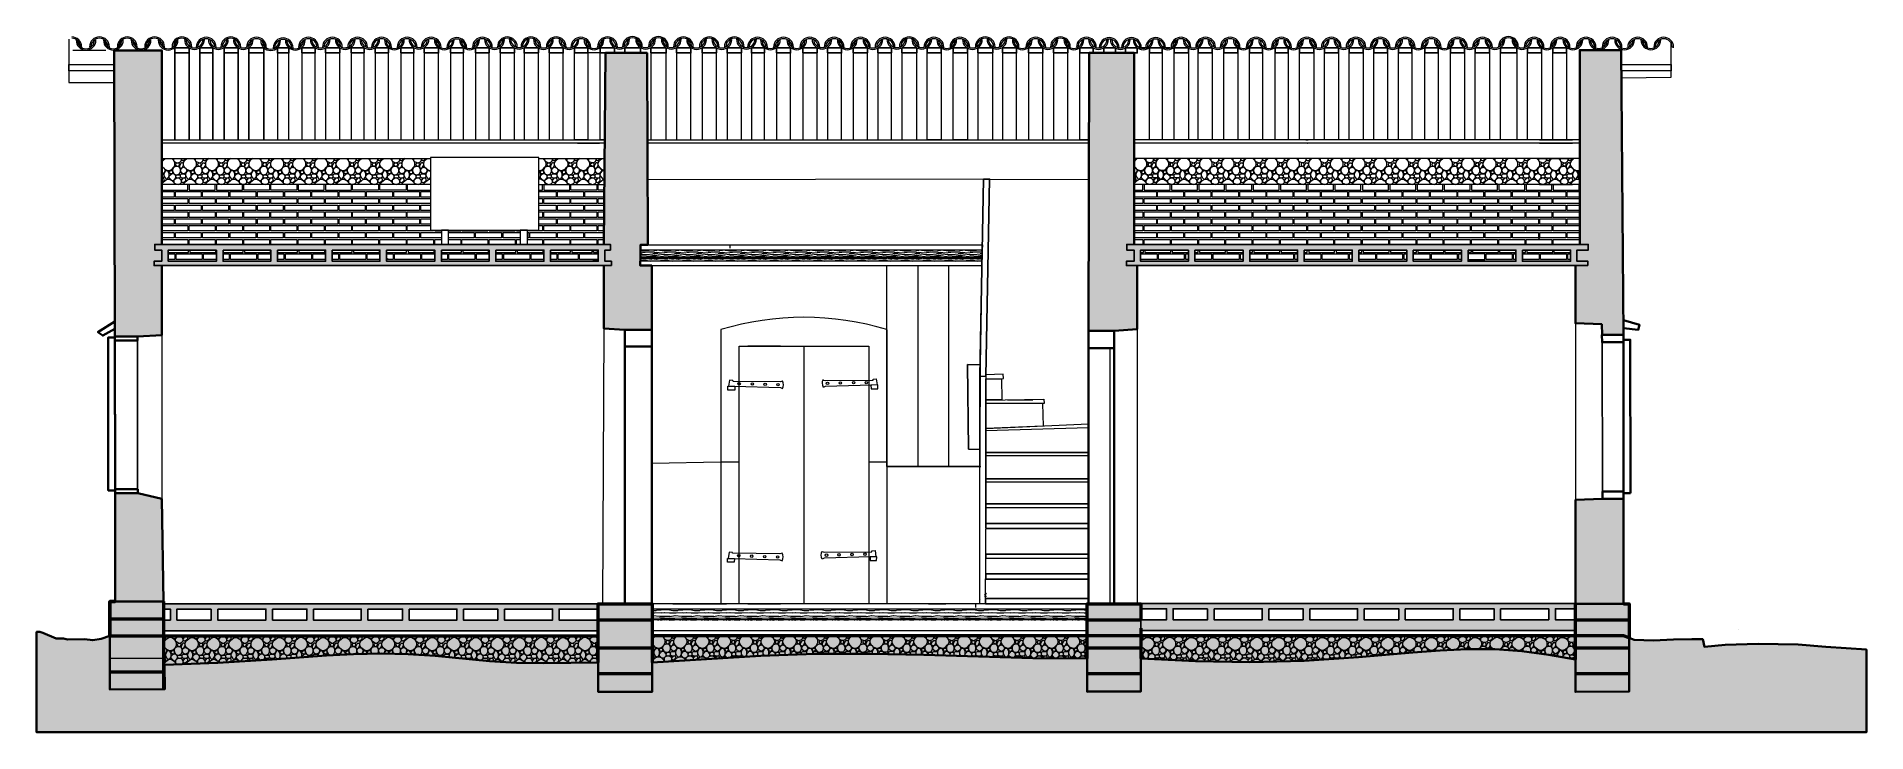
# Model space of a CAD drawing. Header units: millimetres. Extents: x 522330 to 539110, y -796875 to -790495.
import ezdxf

# ---------------------------------------------------------------- set-up
doc = ezdxf.new("R2010")
doc.units = ezdxf.units.MM
for name, color, linetype, lineweight in [('A-ALV-___-___-EXI', 250, 'Continuous', 35), ('A-BAS-___-___-EXI', 250, 'Continuous', 35), ('A-COB-___-___-EXI', 250, 'Continuous', 25), ('A-ESC-___-___-EXI', 250, 'Continuous', 25), ('A-JAN-___-___-EXI', 250, 'Continuous', 25), ('A-PIS-___-___-EXI', 250, 'Continuous', 25), ('A-POR-___-___-EXI', 250, 'Continuous', 25)]:
    doc.layers.add(name, color=color, linetype=linetype, lineweight=lineweight)

msp = doc.modelspace()

# ---------------------------------------------------------------- hatches: boundary and pattern name
at = {"layer": 'A-ALV-___-___-EXI'}
h = msp.add_hatch(color=11, dxfattribs=at)
h.paths.add_polyline_path([(536442, -795696), (536884, -795696), (536884, -794734), (536690, -794734), (536442, -794743), (536442, -795693)])
h.paths.add_polyline_path([(523052, -795674), (523493, -795674), (523478, -794734), (523258, -794680), (523052, -794680), (523052, -794983)])
h.paths.add_polyline_path([(523255, -793246), (523478, -793234), (523478, -792595), (523408, -792595), (523408, -792554), (523478, -792554), (523478, -792452), (523414, -792452), (523414, -792401), (523478, -792401), (523478, -790622), (523042, -790622), (523049, -793246)])
h.paths.add_polyline_path([(536687, -793231), (536884, -793231), (536862, -790618), (536481, -790618), (536481, -792401), (536560, -792401), (536560, -792452), (536455, -792452), (536455, -792554), (536557, -792554), (536557, -792595), (536442, -792595), (536442, -793123), (536684, -793132)])
h.paths.add_polyline_path([(531978, -793192), (532213, -793192), (532423, -793177), (532423, -792595), (532324, -792595), (532325, -792554), (532394, -792554), (532394, -792452), (532327, -792452), (532327, -792401), (532394, -792401), (532394, -790644), (531984, -790644), (531979, -792539)])
h.paths.add_polyline_path([(527971, -793183), (527971, -792595), (527866, -792595), (527866, -792554), (527869, -792554), (527869, -792404), (527936, -792404), (527929, -790644), (527548, -790644), (527532, -792401), (527593, -792401), (527593, -792452), (527542, -792452), (527542, -792554), (527602, -792554), (527602, -792595), (527532, -792595), (527532, -793170), (527726, -793183)])
at = {"layer": 'A-BAS-___-___-EXI', "transparency": 33554636}
msp.add_hatch(color=9, dxfattribs=at).paths.add_polyline_path([(527974, -796504), (527974, -796233), (528972, -796173), (529471, -796154), (530000, -796155), (530468, -796164), (531466, -796195), (531965, -796199), (531965, -796500), (532458, -796500), (532458, -796199), (532957, -796221), (533455, -796230), (533954, -796218), (534453, -796186), (535023, -796139), (535203, -796125), (535451, -796113), (535702, -796113), (535950, -796129), (536198, -796164), (536442, -796208), (536442, -796504), (536935, -796500), (536935, -795696), (536442, -795696), (536442, -795989), (532458, -795989), (532458, -795918), (532456, -795843), (532458, -795843), (532458, -795696), (531965, -795696), (531965, -795989), (527974, -795989), (527974, -795696), (527481, -795696), (527481, -795989), (523493, -795989), (523493, -795674), (523001, -795674), (523001, -796481), (523507, -796478), (523503, -796255), (523992, -796237), (524491, -796208), (524990, -796170), (525238, -796157), (525489, -796151), (525737, -796157), (525985, -796173), (526484, -796221), (526731, -796237), (526982, -796240), (527481, -796233), (527481, -796504), (527489, -796504)])
at = {"layer": 'A-BAS-___-___-EXI'}
for points in [[(530000, -796874), (539110, -796874), (539110, -796116), (538737, -796090), (538486, -796068), (538117, -796062), (537815, -796071), (537625, -796090), (537609, -796021), (537510, -796021), (537342, -796024), (537157, -796033), (536980, -796027), (536935, -796009), (536935, -796500), (536442, -796504), (536442, -796208), (536198, -796164), (535950, -796129), (535702, -796113), (535451, -796113), (535203, -796125), (534952, -796144), (534453, -796186), (533954, -796218), (533455, -796230), (532957, -796221), (532458, -796199), (532458, -796500), (531965, -796504), (531965, -796199), (531466, -796195), (530468, -796164), (529970, -796154), (529471, -796154), (528972, -796173), (527974, -796233), (527974, -796504), (527481, -796504), (527481, -796233), (526982, -796240), (526731, -796237), (526484, -796221), (525985, -796173), (525737, -796157), (525489, -796151), (525238, -796157), (524977, -796171), (524491, -796208), (523992, -796237), (523503, -796255), (523507, -796478), (523001, -796481), (523001, -795989), (522921, -796017), (522845, -796030), (522769, -796021), (522613, -796024), (522578, -796014), (522511, -796014), (522388, -795963), (522359, -795954), (522330, -795954), (522330, -796874), (527489, -796874)], [(527926, -796504), (527974, -796504), (527974, -796500), (527489, -796504)]]:
    msp.add_hatch(color=253, dxfattribs=at).paths.add_polyline_path(points)
at = {"layer": 'A-PIS-___-___-EXI', "true_color": 0xc19a82}
h = msp.add_hatch(color=33, dxfattribs=at)
h.paths.add_polyline_path([(527602, -792595), (527602, -792554), (527542, -792554), (527542, -792452), (527593, -792452), (527593, -792401), (523414, -792401), (523414, -792452), (523478, -792452), (523478, -792554), (523407, -792554), (523408, -792595), (527489, -792595)])
h.paths.add_polyline_path([(523980, -792554), (523538, -792554), (523538, -792452), (523980, -792452), (523980, -792539)])
h.paths.add_polyline_path([(524539, -792554), (524539, -792452), (524981, -792452), (524981, -792554), (524977, -792554)])
h.paths.add_polyline_path([(524040, -792554), (524040, -792452), (524478, -792452), (524478, -792554)])
h.paths.add_polyline_path([(526042, -792554), (526042, -792452), (526480, -792452), (526480, -792554)])
h.paths.add_polyline_path([(527043, -792554), (527043, -792452), (527481, -792452), (527481, -792554)])
h.paths.add_polyline_path([(526541, -792554), (526541, -792452), (526982, -792452), (526982, -792554)])
h.paths.add_polyline_path([(525479, -792554), (525041, -792554), (525041, -792452), (525479, -792452), (525479, -792539)])
h.paths.add_polyline_path([(525982, -792554), (525540, -792554), (525540, -792452), (525982, -792452), (525982, -792539)])
h = msp.add_hatch(color=33, dxfattribs=at)
h.paths.add_polyline_path([(532325, -792595), (536557, -792595), (536557, -792554), (536455, -792554), (536455, -792452), (536560, -792452), (536560, -792401), (532327, -792401), (532327, -792452), (532394, -792452), (532394, -792554), (532324, -792554)])
h.paths.add_polyline_path([(533894, -792554), (533456, -792554), (533456, -792452), (533894, -792452), (533894, -792539)])
h.paths.add_polyline_path([(532893, -792554), (532455, -792554), (532455, -792452), (532893, -792452), (532893, -792539)])
h.paths.add_polyline_path([(533954, -792554), (533954, -792452), (534396, -792452), (534396, -792554)])
h.paths.add_polyline_path([(532953, -792554), (532953, -792452), (533395, -792452), (533395, -792554)])
h.paths.add_polyline_path([(534955, -792554), (534955, -792452), (535397, -792452), (535397, -792554), (535023, -792554)])
h.paths.add_polyline_path([(534895, -792554), (534457, -792554), (534457, -792452), (534895, -792452), (534895, -792539)])
h.paths.add_polyline_path([(536398, -792554), (535956, -792554), (535956, -792452), (536398, -792452), (536398, -792539)])
h.paths.add_polyline_path([(535896, -792554), (535458, -792554), (535458, -792452), (535896, -792452), (535896, -792539)])
at = {"layer": 'A-POR-___-___-EXI', "true_color": 0xc19a82}
h = msp.add_hatch(color=33, dxfattribs=at)
h.paths.add_polyline_path([(524977, -795944), (527481, -795944), (527481, -795846), (527122, -795846), (527122, -795744), (527481, -795744), (527481, -795696), (523494, -795696), (523495, -795744), (523557, -795744), (523557, -795846), (523496, -795846), (523498, -795944), (523721, -795944)])
h.paths.add_polyline_path([(525686, -795846), (525368, -795846), (525368, -795744), (525686, -795744)])
h.paths.add_polyline_path([(523721, -795846), (523617, -795846), (523617, -795744), (523932, -795744), (523932, -795846)])
h.paths.add_polyline_path([(524869, -795846), (524869, -795744), (525308, -795744), (525308, -795846), (524977, -795846)])
h.paths.add_polyline_path([(526620, -795846), (526620, -795744), (527062, -795744), (527062, -795846)])
h.paths.add_polyline_path([(526245, -795846), (526245, -795744), (526560, -795744), (526560, -795846)])
h.paths.add_polyline_path([(524494, -795846), (524494, -795744), (524809, -795744), (524809, -795846)])
h.paths.add_polyline_path([(523992, -795846), (523992, -795744), (524434, -795744), (524434, -795846)])
h.paths.add_polyline_path([(525746, -795846), (525746, -795744), (526185, -795744), (526185, -795846)])
h = msp.add_hatch(color=33, dxfattribs=at)
h.paths.add_polyline_path([(533767, -795941), (536442, -795941), (536442, -795843), (536258, -795843), (536258, -795741), (536442, -795741), (536442, -795693), (532458, -795693), (532459, -795741), (532693, -795741), (532693, -795843), (532456, -795843), (532458, -795941), (532512, -795941)])
h.paths.add_polyline_path([(532753, -795843), (532753, -795741), (533068, -795741), (533068, -795843)])
h.paths.add_polyline_path([(533630, -795843), (533630, -795741), (533945, -795741), (533945, -795843), (533767, -795843)])
h.paths.add_polyline_path([(533128, -795843), (533128, -795741), (533570, -795741), (533570, -795843)])
h.paths.add_polyline_path([(535756, -795843), (535756, -795741), (536198, -795741), (536198, -795843)])
h.paths.add_polyline_path([(535381, -795843), (535381, -795741), (535696, -795741), (535696, -795843)])
h.paths.add_polyline_path([(534005, -795843), (534005, -795741), (534444, -795741), (534444, -795843)])
h.paths.add_polyline_path([(535023, -795843), (534882, -795843), (534882, -795741), (535321, -795741), (535321, -795843)])
h.paths.add_polyline_path([(534504, -795843), (534504, -795741), (534822, -795741), (534822, -795843)])

# ---------------------------------------------------------------- linework, layer by layer
at = {"layer": 'A-ALV-___-___-EXI', "color": 18, "lineweight": 9}
for p, q in [((523478, -791613), (525943, -791613)), ((526935, -791613), (527539, -791613)), ((536481, -791613), (532394, -791613)), ((534752, -791677), (534755, -791673)), ((526935, -791851), (527537, -791851)), ((536112, -792341), (536099, -792354)), ((533395, -792452), (533395, -792554)), ((534396, -792452), (534396, -792554)), ((535397, -792452), (535397, -792554)), ((536398, -792452), (536398, -792554)), ((525540, -792544), (525553, -792531)), ((530414, -794438), (530414, -792595)), ((530697, -794438), (530697, -792595)), ((530510, -794438), (530669, -794438)), ((530691, -794438), (530990, -794438)), ((523495, -795744), (523493, -795744))]:
    msp.add_line(p, q, dxfattribs=at)
at = {"layer": 'A-ALV-___-___-EXI', "color": 251, "lineweight": 9}
for p, q in [((523478, -791632), (523500, -791613)), ((523818, -791651), (523830, -791651)), ((524018, -791651), (524030, -791651)), ((524818, -791651), (524831, -791651)), ((525019, -791651), (525028, -791651)), ((525219, -791651), (525228, -791651)), ((525619, -791651), (525629, -791651)), ((525819, -791651), (525829, -791651)), ((527021, -791651), (527030, -791651)), ((527221, -791651), (527230, -791651)), ((532394, -791632), (532413, -791613)), ((533135, -791651), (533144, -791651)), ((533335, -791651), (533344, -791651)), ((533535, -791651), (533544, -791651)), ((534135, -791651), (534145, -791651)), ((534536, -791651), (534545, -791651)), ((534936, -791651), (534946, -791651)), ((535136, -791651), (535146, -791651)), ((535737, -791651), (535747, -791651)), ((536137, -791651), (536147, -791651)), ((523598, -791801), (523617, -791791)), ((523798, -791801), (523818, -791791)), ((523999, -791801), (524018, -791791)), ((524199, -791801), (524218, -791791)), ((524399, -791801), (524418, -791791)), ((524599, -791801), (524618, -791791)), ((524799, -791801), (524818, -791791)), ((525000, -791801), (525019, -791791)), ((525200, -791801), (525219, -791791)), ((525400, -791801), (525419, -791791)), ((525600, -791801), (525619, -791791)), ((525800, -791801), (525819, -791791)), ((527002, -791801), (527021, -791791)), ((527202, -791842), (527151, -791791)), ((527204, -791799), (527221, -791791)), ((527253, -791801), (527230, -791791)), ((527313, -791791), (527300, -791772)), ((527402, -791801), (527421, -791791)), ((531015, -791801), (527934, -791807)), ((531069, -791801), (531981, -791804)), ((532512, -791842), (532464, -791791)), ((532912, -791801), (532934, -791791)), ((533112, -791801), (533135, -791791)), ((533312, -791801), (533335, -791791)), ((533513, -791801), (533535, -791791)), ((533713, -791801), (533735, -791791)), ((533913, -791801), (533935, -791791)), ((534113, -791801), (534135, -791791)), ((534313, -791801), (534336, -791791)), ((534514, -791801), (534536, -791791)), ((534714, -791801), (534736, -791791)), ((534914, -791801), (534936, -791791)), ((535114, -791801), (535136, -791791)), ((535314, -791801), (535337, -791791)), ((535515, -791801), (535537, -791791)), ((535715, -791801), (535737, -791791)), ((535915, -791801), (535937, -791791)), ((536121, -791798), (536137, -791791)), ((536315, -791801), (536338, -791791)), ((530128, -794438), (530980, -794438))]:
    msp.add_line(p, q, dxfattribs=at)
at = {"layer": 'A-ALV-___-___-EXI', "color": 252, "lineweight": 9}
for p, q in [((527431, -792487), (527481, -792487)), ((527437, -792474), (527437, -792452)), ((523538, -792551), (523722, -792551)), ((527431, -792538), (527481, -792538)), ((527437, -792554), (527437, -792551))]:
    msp.add_line(p, q, dxfattribs=at)
at = {"layer": 'A-ALV-___-___-EXI'}
for points in [[(523478, -792401), (523478, -790622), (523042, -790622), (523049, -793246), (523255, -793246)], [(527532, -792595), (527532, -793170), (527726, -793183), (527971, -793183), (527971, -792595), (527866, -792595), (527866, -792554), (527869, -792554), (527869, -792404), (527936, -792404), (527929, -790644), (527548, -790644), (527532, -792401)], [(532394, -792401), (532394, -790644), (531984, -790644), (531978, -793192), (532213, -793192), (532423, -793177), (532423, -792595)], [(536442, -792595), (536442, -793123), (536684, -793132), (536687, -793231), (536884, -793231), (536862, -790618), (536481, -790618), (536481, -792401)], [(523255, -793246), (523478, -793234), (523478, -792595)]]:
    msp.add_lwpolyline(points, dxfattribs=at)
at = {"layer": 'A-ALV-___-___-EXI', "color": 251, "lineweight": 9, "flags": 128}
for points in [[(523478, -791651), (523487, -791632), (523509, -791613)], [(525943, -791851), (523478, -791851), (523487, -791832), (523509, -791813), (523528, -791801), (523538, -791791), (523547, -791772), (523579, -791743), (523579, -791712), (523598, -791673), (523598, -791651), (523589, -791632), (523589, -791613)], [(523478, -791791), (523487, -791791), (523500, -791782), (523500, -791753), (523509, -791731), (523519, -791721), (523547, -791721), (523570, -791712), (523589, -791693), (523608, -791683), (523630, -791683), (523640, -791673), (523640, -791661), (523630, -791651)], [(523617, -791851), (523598, -791842), (523547, -791791), (523547, -791753), (523538, -791731), (523528, -791721), (523509, -791712), (523487, -791693), (523478, -791673)], [(523570, -791613), (523598, -791642), (523617, -791651), (523630, -791651), (523649, -791642), (523659, -791632), (523659, -791613)], [(523589, -791813), (523608, -791791), (523608, -791772), (523617, -791762), (523640, -791753), (523649, -791731), (523649, -791712), (523640, -791693), (523617, -791683), (523608, -791673), (523608, -791661), (523617, -791651)], [(523608, -791782), (523617, -791791), (523640, -791791), (523649, -791782), (523659, -791791), (523687, -791791), (523700, -791782), (523700, -791753), (523709, -791731), (523719, -791721), (523748, -791721), (523770, -791712), (523789, -791693), (523808, -791683), (523830, -791683), (523840, -791673), (523840, -791661), (523830, -791651), (523849, -791642), (523859, -791632), (523859, -791613)], [(523678, -791661), (523668, -791651), (523659, -791651), (523649, -791661), (523640, -791683), (523640, -791693), (523649, -791702), (523659, -791702), (523668, -791693), (523678, -791673), (523678, -791651), (523687, -791632), (523709, -791613)], [(523659, -791623), (523668, -791632), (523678, -791632), (523700, -791613)], [(523678, -791851), (523687, -791832), (523709, -791813), (523729, -791801), (523738, -791791), (523748, -791772), (523779, -791743), (523779, -791712), (523798, -791673), (523798, -791651), (523789, -791632), (523789, -791613)], [(523818, -791851), (523798, -791842), (523748, -791791), (523748, -791753), (523738, -791731), (523729, -791721), (523709, -791712), (523687, -791693), (523678, -791673)], [(523789, -791813), (523808, -791791), (523808, -791772), (523818, -791762), (523840, -791753), (523849, -791731), (523849, -791712), (523840, -791693), (523818, -791683), (523808, -791673), (523808, -791661), (523818, -791651), (523798, -791642), (523770, -791613)], [(523808, -791782), (523818, -791791), (523840, -791791), (523849, -791782), (523859, -791791), (523887, -791791), (523900, -791782), (523900, -791753), (523910, -791731), (523919, -791721), (523948, -791721), (523970, -791712), (523989, -791693), (524008, -791683), (524030, -791683), (524040, -791673), (524040, -791661), (524030, -791651), (524049, -791642), (524059, -791632), (524059, -791613)], [(523910, -791613), (523887, -791632), (523878, -791651), (523878, -791673), (523868, -791693), (523859, -791702), (523849, -791702), (523840, -791693), (523840, -791683), (523849, -791661), (523859, -791651), (523868, -791651), (523878, -791661)], [(523859, -791623), (523868, -791632), (523878, -791632), (523900, -791613)], [(523878, -791851), (523887, -791832), (523910, -791813), (523929, -791801), (523938, -791791), (523948, -791772), (523980, -791743), (523980, -791712), (523999, -791673), (523999, -791651), (523989, -791632), (523989, -791613)], [(524018, -791851), (523999, -791842), (523948, -791791), (523948, -791753), (523938, -791731), (523929, -791721), (523910, -791712), (523887, -791693), (523878, -791673)], [(523989, -791813), (524008, -791791), (524008, -791772), (524018, -791762), (524040, -791753), (524049, -791731), (524049, -791712), (524040, -791693), (524018, -791683), (524008, -791673), (524008, -791661), (524018, -791651), (523999, -791642), (523970, -791613)], [(523980, -791851), (523980, -791902), (524218, -791902), (524218, -791851), (524199, -791842), (524148, -791791), (524148, -791753), (524138, -791731), (524129, -791721), (524110, -791712), (524088, -791693), (524078, -791673)], [(524008, -791782), (524018, -791791), (524040, -791791), (524049, -791782), (524059, -791791), (524088, -791791), (524100, -791782), (524100, -791753), (524110, -791731), (524119, -791721), (524148, -791721), (524170, -791712), (524189, -791693), (524208, -791683), (524231, -791683), (524240, -791673), (524240, -791661), (524231, -791651)], [(524110, -791613), (524088, -791632), (524078, -791651), (524078, -791673), (524069, -791693), (524059, -791702), (524049, -791702), (524040, -791693), (524040, -791683), (524049, -791661), (524059, -791651), (524069, -791651), (524078, -791661)], [(524059, -791623), (524069, -791632), (524078, -791632), (524100, -791613)], [(524078, -791851), (524088, -791832), (524110, -791813), (524129, -791801), (524138, -791791), (524148, -791772), (524180, -791743), (524180, -791712), (524199, -791673), (524199, -791651), (524189, -791632), (524189, -791613)], [(524310, -791613), (524288, -791632), (524278, -791651), (524278, -791673), (524269, -791693), (524259, -791702), (524250, -791702), (524240, -791693), (524218, -791683), (524208, -791673), (524208, -791661), (524218, -791651), (524199, -791642), (524170, -791613)], [(524189, -791813), (524208, -791791), (524208, -791772), (524218, -791762), (524240, -791753), (524250, -791731), (524250, -791712), (524240, -791693), (524240, -791683), (524250, -791661), (524259, -791651), (524269, -791651), (524278, -791661)], [(524218, -791651), (524231, -791651), (524250, -791642), (524259, -791632), (524259, -791613)], [(524250, -791782), (524259, -791791), (524288, -791791), (524301, -791782), (524301, -791753), (524310, -791731), (524320, -791721), (524348, -791721), (524370, -791712), (524390, -791693), (524409, -791683), (524431, -791683), (524440, -791673), (524440, -791661), (524431, -791651), (524450, -791642), (524459, -791632), (524459, -791613)], [(524259, -791623), (524269, -791632), (524278, -791632), (524301, -791613)], [(524278, -791851), (524288, -791832), (524310, -791813), (524329, -791801), (524339, -791791), (524348, -791772), (524380, -791743), (524380, -791712), (524399, -791673), (524399, -791651), (524390, -791632), (524390, -791613)], [(524418, -791851), (524399, -791842), (524348, -791791), (524348, -791753), (524339, -791731), (524329, -791721), (524310, -791712), (524288, -791693), (524278, -791673)], [(524431, -791651), (524418, -791651), (524399, -791642), (524370, -791613)], [(524390, -791813), (524409, -791791), (524409, -791772), (524418, -791762), (524440, -791753), (524450, -791731), (524450, -791712), (524440, -791693), (524418, -791683), (524409, -791673), (524409, -791661), (524418, -791651)], [(524409, -791782), (524418, -791791), (524440, -791791), (524450, -791782), (524459, -791791), (524488, -791791), (524501, -791782), (524501, -791753), (524510, -791731), (524520, -791721), (524548, -791721), (524571, -791712), (524590, -791693), (524609, -791683), (524631, -791683), (524641, -791673), (524641, -791661), (524631, -791651)], [(524478, -791661), (524469, -791651), (524459, -791651), (524450, -791661), (524440, -791683), (524440, -791693), (524450, -791702), (524459, -791702), (524469, -791693), (524478, -791673), (524478, -791651), (524488, -791632), (524510, -791613)], [(524459, -791623), (524469, -791632), (524478, -791632), (524501, -791613)], [(524717, -791851), (524717, -791902), (524478, -791902), (524478, -791851), (524488, -791832), (524510, -791813), (524529, -791801), (524539, -791791), (524548, -791772), (524580, -791743), (524580, -791712), (524599, -791673), (524599, -791651), (524590, -791632), (524590, -791613)], [(524618, -791851), (524599, -791842), (524548, -791791), (524548, -791753), (524539, -791731), (524529, -791721), (524510, -791712), (524488, -791693), (524478, -791673)], [(524571, -791613), (524599, -791642), (524618, -791651), (524631, -791651), (524650, -791642), (524660, -791632), (524660, -791613)], [(524590, -791813), (524609, -791791), (524609, -791772), (524618, -791762), (524641, -791753), (524650, -791731), (524650, -791712), (524641, -791693), (524618, -791683), (524609, -791673), (524609, -791661), (524618, -791651)], [(524609, -791782), (524618, -791791), (524641, -791791), (524650, -791782), (524660, -791791), (524688, -791791), (524701, -791782), (524701, -791753), (524710, -791731), (524720, -791721), (524749, -791721), (524771, -791712), (524790, -791693), (524809, -791683), (524831, -791683), (524841, -791673), (524841, -791661), (524831, -791651), (524850, -791642), (524860, -791632), (524860, -791613)], [(524679, -791661), (524669, -791651), (524660, -791651), (524650, -791661), (524641, -791683), (524641, -791693), (524650, -791702), (524660, -791702), (524669, -791693), (524679, -791673), (524679, -791651), (524688, -791632), (524710, -791613)], [(524660, -791623), (524669, -791632), (524679, -791632), (524701, -791613)], [(524679, -791851), (524688, -791832), (524710, -791813), (524730, -791801), (524739, -791791), (524749, -791772), (524780, -791743), (524780, -791712), (524799, -791673), (524799, -791651), (524790, -791632), (524790, -791613)], [(524818, -791851), (524799, -791842), (524749, -791791), (524749, -791753), (524739, -791731), (524730, -791721), (524710, -791712), (524688, -791693), (524679, -791673)], [(524790, -791813), (524809, -791791), (524809, -791772), (524818, -791762), (524841, -791753), (524850, -791731), (524850, -791712), (524841, -791693), (524818, -791683), (524809, -791673), (524809, -791661), (524818, -791651), (524799, -791642), (524771, -791613)], [(524911, -791613), (524888, -791632), (524879, -791651), (524879, -791673), (524869, -791693), (524860, -791702), (524850, -791702), (524841, -791693), (524841, -791683), (524850, -791661), (524860, -791651), (524869, -791651), (524879, -791661)], [(524850, -791782), (524860, -791791), (524888, -791791), (524901, -791782), (524901, -791753), (524911, -791731), (524920, -791721), (524949, -791721), (524971, -791712), (524990, -791693), (525009, -791683), (525028, -791683), (525041, -791673), (525041, -791661), (525028, -791651), (525050, -791642), (525060, -791632), (525060, -791613)], [(524860, -791623), (524869, -791632), (524879, -791632), (524901, -791613)], [(524879, -791851), (524888, -791832), (524911, -791813), (524930, -791801), (524939, -791791), (524949, -791772), (524981, -791743), (524981, -791712), (525000, -791673), (525000, -791651), (524990, -791632), (524990, -791613)], [(525019, -791851), (525000, -791842), (524949, -791791), (524949, -791753), (524939, -791731), (524930, -791721), (524911, -791712), (524888, -791693), (524879, -791673)], [(524990, -791813), (525009, -791791), (525009, -791772), (525019, -791762), (525041, -791753), (525050, -791731), (525050, -791712), (525041, -791693), (525019, -791683), (525009, -791673), (525009, -791661), (525019, -791651), (525000, -791642), (524971, -791613)], [(524981, -791851), (524981, -791902), (525219, -791902), (525219, -791851), (525200, -791842), (525149, -791791), (525149, -791753), (525139, -791731), (525130, -791721), (525111, -791712), (525089, -791693), (525079, -791673)], [(525009, -791782), (525019, -791791), (525041, -791791), (525050, -791782), (525060, -791791), (525089, -791791), (525101, -791782), (525101, -791753), (525111, -791731), (525120, -791721), (525149, -791721), (525171, -791712), (525190, -791693), (525209, -791683), (525228, -791683), (525241, -791673), (525241, -791661), (525228, -791651), (525251, -791642), (525260, -791632), (525260, -791613)], [(525079, -791661), (525070, -791651), (525060, -791651), (525050, -791661), (525041, -791683), (525041, -791693), (525050, -791702), (525060, -791702), (525070, -791693), (525079, -791673), (525079, -791651), (525089, -791632), (525111, -791613)], [(525060, -791623), (525070, -791632), (525079, -791632), (525101, -791613)], [(525079, -791851), (525089, -791832), (525111, -791813), (525130, -791801), (525139, -791791), (525149, -791772), (525181, -791743), (525181, -791712), (525200, -791673), (525200, -791651), (525190, -791632), (525190, -791613)], [(525190, -791813), (525209, -791791), (525209, -791772), (525219, -791762), (525241, -791753), (525251, -791731), (525251, -791712), (525241, -791693), (525219, -791683), (525209, -791673), (525209, -791661), (525219, -791651), (525200, -791642), (525171, -791613)], [(525279, -791661), (525270, -791651), (525260, -791651), (525251, -791661), (525241, -791683), (525241, -791693), (525251, -791702), (525260, -791702), (525270, -791693), (525279, -791673), (525279, -791651), (525289, -791632), (525311, -791613)], [(525251, -791782), (525260, -791791), (525289, -791791), (525301, -791782), (525301, -791753), (525311, -791731), (525321, -791721), (525349, -791721), (525371, -791712), (525390, -791693), (525410, -791683), (525429, -791683), (525441, -791673), (525441, -791661), (525429, -791651)], [(525260, -791623), (525270, -791632), (525279, -791632), (525301, -791613)], [(525279, -791851), (525289, -791832), (525311, -791813), (525330, -791801), (525340, -791791), (525349, -791772), (525381, -791743), (525381, -791712), (525400, -791673), (525400, -791651), (525390, -791632), (525390, -791613)], [(525419, -791851), (525400, -791842), (525349, -791791), (525349, -791753), (525340, -791731), (525330, -791721), (525311, -791712), (525289, -791693), (525279, -791673)], [(525371, -791613), (525400, -791642), (525419, -791651), (525429, -791651), (525451, -791642), (525460, -791632), (525460, -791613)], [(525390, -791813), (525410, -791791), (525410, -791772), (525419, -791762), (525441, -791753), (525451, -791731), (525451, -791712), (525441, -791693), (525419, -791683), (525410, -791673), (525410, -791661), (525419, -791651)], [(525410, -791782), (525419, -791791), (525441, -791791), (525451, -791782), (525460, -791791), (525489, -791791), (525502, -791782), (525502, -791753), (525511, -791731), (525521, -791721), (525549, -791721), (525572, -791712), (525591, -791693), (525610, -791683), (525629, -791683), (525642, -791673), (525642, -791661), (525629, -791651), (525651, -791642), (525661, -791632), (525661, -791613)], [(525479, -791661), (525470, -791651), (525460, -791651), (525451, -791661), (525441, -791683), (525441, -791693), (525451, -791702), (525460, -791702), (525470, -791693), (525479, -791673), (525479, -791651), (525489, -791632), (525511, -791613)], [(525460, -791623), (525470, -791632), (525479, -791632), (525502, -791613)], [(525718, -791851), (525718, -791902), (525479, -791902), (525479, -791851), (525489, -791832), (525511, -791813), (525530, -791801), (525540, -791791), (525549, -791772), (525581, -791743), (525581, -791712), (525600, -791673), (525600, -791651), (525591, -791632), (525591, -791613)], [(525619, -791851), (525600, -791842), (525549, -791791), (525549, -791753), (525540, -791731), (525530, -791721), (525511, -791712), (525489, -791693), (525479, -791673)], [(525591, -791813), (525610, -791791), (525610, -791772), (525619, -791762), (525642, -791753), (525651, -791731), (525651, -791712), (525642, -791693), (525619, -791683), (525610, -791673), (525610, -791661), (525619, -791651), (525600, -791642), (525572, -791613)], [(525610, -791782), (525619, -791791), (525642, -791791), (525651, -791782), (525661, -791791), (525689, -791791), (525702, -791782), (525702, -791753), (525711, -791731), (525721, -791721), (525750, -791721), (525772, -791712), (525791, -791693), (525810, -791683), (525829, -791683), (525842, -791673), (525842, -791661), (525829, -791651), (525851, -791642), (525861, -791632), (525861, -791613)], [(525711, -791613), (525689, -791632), (525680, -791651), (525680, -791673), (525670, -791693), (525661, -791702), (525651, -791702), (525642, -791693), (525642, -791683), (525651, -791661), (525661, -791651), (525670, -791651), (525680, -791661)], [(525661, -791623), (525670, -791632), (525680, -791632), (525702, -791613)], [(525680, -791851), (525689, -791832), (525711, -791813), (525730, -791801), (525740, -791791), (525750, -791772), (525781, -791743), (525781, -791712), (525800, -791673), (525800, -791651), (525791, -791632), (525791, -791613)], [(525819, -791851), (525800, -791842), (525750, -791791), (525750, -791753), (525740, -791731), (525730, -791721), (525711, -791712), (525689, -791693), (525680, -791673)], [(525791, -791813), (525810, -791791), (525810, -791772), (525819, -791762), (525842, -791753), (525851, -791731), (525851, -791712), (525842, -791693), (525819, -791683), (525810, -791673), (525810, -791661), (525819, -791651), (525800, -791642), (525772, -791613)], [(525880, -791661), (525870, -791651), (525861, -791651), (525851, -791661), (525842, -791683), (525842, -791693), (525851, -791702), (525861, -791702), (525870, -791693), (525880, -791673), (525880, -791651), (525889, -791632), (525912, -791613)], [(525861, -791623), (525870, -791632), (525880, -791632), (525902, -791613)], [(525943, -791734), (525940, -791731), (525931, -791721), (525912, -791712), (525889, -791693), (525880, -791673)], [(527002, -791851), (526992, -791832), (526992, -791813), (526973, -791813), (526951, -791801), (526935, -791801), (526941, -791791), (526951, -791772), (526982, -791743), (526982, -791712), (527002, -791673), (527002, -791651), (526992, -791632), (526992, -791613)], [(526935, -791721), (526951, -791721), (526973, -791712), (526992, -791693), (527011, -791683), (527030, -791683), (527043, -791673), (527043, -791661), (527030, -791651), (527052, -791642), (527062, -791632), (527062, -791613)], [(526992, -791813), (527011, -791791), (527011, -791772), (527021, -791762), (527043, -791753), (527052, -791731), (527052, -791712), (527043, -791693), (527021, -791683), (527011, -791673), (527011, -791661), (527021, -791651), (527002, -791642), (526973, -791613)], [(526982, -791851), (526982, -791902), (527221, -791902), (527221, -791851), (527202, -791842), (527151, -791791), (527151, -791753), (527141, -791731), (527132, -791721), (527113, -791712), (527091, -791693), (527081, -791673)], [(527081, -791661), (527071, -791651), (527062, -791651), (527052, -791661), (527043, -791683), (527043, -791693), (527052, -791702), (527062, -791702), (527071, -791693), (527081, -791673), (527081, -791651), (527091, -791632), (527113, -791613)], [(527062, -791623), (527071, -791632), (527081, -791632), (527103, -791613)], [(527307, -791616), (527313, -791613), (527291, -791632), (527281, -791651), (527281, -791673), (527272, -791693), (527262, -791702), (527253, -791702), (527243, -791693), (527221, -791683), (527211, -791673), (527211, -791661), (527221, -791651), (527202, -791642), (527173, -791613), (527192, -791635), (527192, -791632), (527192, -791613), (527192, -791632), (527202, -791651), (527202, -791673), (527183, -791712), (527183, -791743), (527151, -791772), (527141, -791791), (527132, -791801), (527113, -791813), (527091, -791832), (527081, -791851)], [(527151, -791772), (527183, -791743), (527183, -791712), (527192, -791689), (527192, -791693), (527173, -791712), (527192, -791693), (527211, -791683), (527230, -791683), (527243, -791673), (527243, -791661), (527230, -791651), (527253, -791642), (527262, -791632), (527262, -791613)], [(527192, -791813), (527211, -791791), (527211, -791772), (527221, -791762), (527243, -791753), (527253, -791731), (527253, -791712), (527243, -791693), (527243, -791683), (527253, -791661), (527262, -791651), (527272, -791651), (527281, -791661)], [(527262, -791623), (527272, -791632), (527281, -791632), (527300, -791613)], [(527392, -791613), (527392, -791632), (527402, -791651), (527402, -791673), (527383, -791712), (527383, -791743), (527351, -791772), (527342, -791791), (527332, -791801), (527313, -791813), (527291, -791832), (527281, -791851), (527291, -791832), (527313, -791813), (527332, -791801)], [(527421, -791851), (527402, -791842), (527351, -791791), (527351, -791753), (527342, -791731), (527332, -791721), (527313, -791712), (527291, -791693), (527281, -791673)], [(527307, -791740), (527313, -791731), (527323, -791721), (527351, -791721), (527373, -791712), (527392, -791693), (527411, -791683), (527431, -791683), (527443, -791673), (527443, -791661), (527431, -791651), (527453, -791642), (527462, -791632), (527462, -791613)], [(527431, -791651), (527421, -791651), (527402, -791642), (527373, -791613)], [(527392, -791813), (527411, -791791), (527411, -791772), (527421, -791762), (527443, -791753), (527453, -791731), (527453, -791712), (527443, -791693), (527421, -791683), (527411, -791673), (527411, -791661), (527421, -791651)], [(527481, -791661), (527472, -791651), (527462, -791651), (527453, -791661), (527443, -791683), (527443, -791693), (527453, -791702), (527462, -791702), (527472, -791693), (527481, -791673), (527481, -791651), (527491, -791632), (527513, -791613)], [(527462, -791623), (527472, -791632), (527481, -791632), (527500, -791613)], [(527538, -791727), (527532, -791721), (527513, -791712), (527491, -791693), (527481, -791673)], [(532394, -791651), (532404, -791632), (532423, -791613)], [(532394, -791791), (532404, -791791), (532413, -791782), (532413, -791753), (532423, -791731), (532432, -791721), (532464, -791721), (532483, -791712), (532502, -791693), (532524, -791683), (532543, -791683), (532553, -791673), (532553, -791661), (532543, -791651), (532563, -791642), (532572, -791632), (532572, -791613)], [(536481, -791851), (532394, -791851), (532404, -791832), (532423, -791813), (532442, -791801), (532454, -791791), (532464, -791772), (532493, -791743), (532493, -791712), (532512, -791673), (532512, -791651), (532502, -791632), (532502, -791613), (532502, -791632), (532512, -791651), (532512, -791673), (532493, -791712)], [(532534, -791851), (532512, -791842), (532464, -791791), (532464, -791753), (532454, -791731), (532442, -791721), (532423, -791712), (532404, -791693), (532394, -791673)], [(532493, -791702), (532502, -791693), (532524, -791683), (532543, -791683), (532553, -791673), (532553, -791661), (532543, -791651), (532563, -791642), (532572, -791632), (532572, -791613), (532572, -791632), (532563, -791642), (532543, -791651), (532534, -791651), (532524, -791661), (532524, -791673), (532534, -791683), (532524, -791673), (532524, -791661), (532534, -791651), (532512, -791642), (532483, -791613)], [(532493, -791623), (532512, -791642), (532534, -791651), (532543, -791651)], [(532553, -791683), (532563, -791661), (532572, -791651), (532578, -791651)], [(532578, -791626), (532572, -791623), (532585, -791632), (532594, -791632), (532613, -791613), (532594, -791632), (532585, -791632), (532572, -791623)], [(532664, -791721), (532683, -791712), (532702, -791693), (532725, -791683), (532744, -791683), (532753, -791673), (532753, -791661), (532744, -791651), (532763, -791642), (532772, -791632), (532772, -791613)], [(532664, -791801), (532683, -791813), (532702, -791813), (532725, -791791), (532725, -791772), (532734, -791762), (532753, -791753), (532763, -791731), (532763, -791712), (532753, -791693), (532734, -791683), (532753, -791693), (532753, -791683), (532763, -791661), (532772, -791651), (532785, -791651), (532794, -791661)], [(532683, -791613), (532712, -791642), (532734, -791651), (532725, -791661), (532725, -791673), (532734, -791683), (532725, -791673), (532725, -791661), (532734, -791651), (532712, -791642), (532693, -791623)], [(532944, -791651), (532953, -791661), (532953, -791673), (532944, -791683), (532925, -791683), (532903, -791693), (532883, -791712), (532864, -791721), (532833, -791721), (532823, -791731), (532814, -791753), (532814, -791782), (532804, -791791), (532772, -791791), (532763, -791782), (532753, -791791), (532734, -791791), (532725, -791782), (532734, -791791), (532712, -791801), (532734, -791791), (532753, -791791)], [(532934, -791851), (532912, -791842), (532864, -791791), (532864, -791753), (532855, -791731), (532842, -791721), (532823, -791712), (532804, -791693), (532794, -791673), (532785, -791693), (532772, -791702), (532763, -791702), (532753, -791693)], [(532772, -791623), (532785, -791632), (532794, -791632), (532814, -791613)], [(532794, -791673), (532794, -791651), (532804, -791632), (532823, -791613)], [(532794, -791851), (532804, -791832), (532823, -791813), (532842, -791801), (532855, -791791), (532864, -791772), (532893, -791743), (532893, -791712), (532912, -791673), (532912, -791651), (532903, -791632), (532903, -791613)], [(532903, -791813), (532925, -791791), (532925, -791772), (532934, -791762), (532953, -791753), (532963, -791731), (532963, -791712), (532953, -791693), (532934, -791683), (532925, -791673), (532925, -791661), (532934, -791651), (532912, -791642), (532883, -791613)], [(532925, -791782), (532934, -791791), (532953, -791791), (532963, -791782), (532972, -791791), (533004, -791791), (533014, -791782), (533014, -791753), (533023, -791731), (533033, -791721), (533065, -791721), (533084, -791712), (533103, -791693), (533125, -791683), (533144, -791683), (533154, -791673), (533154, -791661), (533144, -791651), (533163, -791642), (533173, -791632), (533173, -791613)], [(532934, -791651), (532944, -791651), (532963, -791642), (532972, -791632), (532972, -791613)], [(533023, -791613), (533004, -791632), (532995, -791651), (532995, -791673), (532985, -791693), (532972, -791702), (532963, -791702), (532953, -791693), (532953, -791683), (532963, -791661), (532972, -791651), (532985, -791651), (532995, -791661)], [(532972, -791623), (532985, -791632), (532995, -791632), (533014, -791613)], [(532995, -791851), (533004, -791832), (533023, -791813), (533042, -791801), (533055, -791791), (533065, -791772), (533093, -791743), (533093, -791712), (533112, -791673), (533112, -791651), (533103, -791632), (533103, -791613)], [(533135, -791851), (533112, -791842), (533065, -791791), (533065, -791753), (533055, -791731), (533042, -791721), (533023, -791712), (533004, -791693), (532995, -791673)], [(533103, -791813), (533125, -791791), (533125, -791772), (533135, -791762), (533154, -791753), (533163, -791731), (533163, -791712), (533154, -791693), (533135, -791683), (533125, -791673), (533125, -791661), (533135, -791651), (533112, -791642), (533084, -791613)], [(533125, -791782), (533135, -791791), (533154, -791791), (533163, -791782), (533173, -791791), (533204, -791791), (533214, -791782), (533214, -791753), (533223, -791731), (533233, -791721), (533265, -791721), (533284, -791712), (533303, -791693), (533325, -791683), (533344, -791683), (533354, -791673), (533354, -791661), (533344, -791651), (533363, -791642), (533373, -791632), (533373, -791613)], [(533223, -791613), (533204, -791632), (533195, -791651), (533195, -791673), (533185, -791693), (533173, -791702), (533163, -791702), (533154, -791693), (533154, -791683), (533163, -791661), (533173, -791651), (533185, -791651), (533195, -791661)], [(533173, -791623), (533185, -791632), (533195, -791632), (533214, -791613)], [(533195, -791851), (533204, -791832), (533223, -791813), (533243, -791801), (533255, -791791), (533265, -791772), (533293, -791743), (533293, -791712), (533312, -791673), (533312, -791651), (533303, -791632), (533303, -791613)], [(533335, -791851), (533312, -791842), (533265, -791791), (533265, -791753), (533255, -791731), (533243, -791721), (533223, -791712), (533204, -791693), (533195, -791673)], [(533303, -791813), (533325, -791791), (533325, -791772), (533335, -791762), (533354, -791753), (533363, -791731), (533363, -791712), (533354, -791693), (533335, -791683), (533325, -791673), (533325, -791661), (533335, -791651), (533312, -791642), (533284, -791613)], [(533325, -791782), (533335, -791791), (533354, -791791), (533363, -791782), (533373, -791791), (533405, -791791), (533414, -791782), (533414, -791753), (533424, -791731), (533433, -791721), (533465, -791721), (533484, -791712), (533503, -791693), (533525, -791683), (533544, -791683), (533554, -791673), (533554, -791661), (533544, -791651), (533563, -791642), (533573, -791632), (533573, -791613)], [(533424, -791613), (533405, -791632), (533395, -791651), (533395, -791673), (533386, -791693), (533373, -791702), (533363, -791702), (533354, -791693), (533354, -791683), (533363, -791661), (533373, -791651), (533386, -791651), (533395, -791661)], [(533373, -791623), (533386, -791632), (533395, -791632), (533414, -791613)], [(533395, -791851), (533405, -791832), (533424, -791813), (533443, -791801), (533455, -791791), (533465, -791772), (533494, -791743), (533494, -791712), (533513, -791673), (533513, -791651), (533503, -791632), (533503, -791613)], [(533535, -791851), (533513, -791842), (533465, -791791), (533465, -791753), (533455, -791731), (533443, -791721), (533424, -791712), (533405, -791693), (533395, -791673)], [(533503, -791813), (533525, -791791), (533525, -791772), (533535, -791762), (533554, -791753), (533563, -791731), (533563, -791712), (533554, -791693), (533535, -791683), (533525, -791673), (533525, -791661), (533535, -791651), (533513, -791642), (533484, -791613)], [(533525, -791782), (533535, -791791), (533554, -791791), (533563, -791782), (533573, -791791), (533605, -791791), (533614, -791782), (533614, -791753), (533624, -791731), (533633, -791721), (533665, -791721), (533684, -791712), (533703, -791693), (533726, -791683), (533745, -791683), (533754, -791673), (533754, -791661), (533745, -791651), (533764, -791642), (533773, -791632), (533773, -791613)], [(533624, -791613), (533605, -791632), (533595, -791651), (533595, -791673), (533586, -791693), (533573, -791702), (533563, -791702), (533554, -791693), (533554, -791683), (533563, -791661), (533573, -791651), (533586, -791651), (533595, -791661)], [(533573, -791623), (533586, -791632), (533595, -791632), (533614, -791613)], [(533595, -791851), (533605, -791832), (533624, -791813), (533643, -791801), (533656, -791791), (533665, -791772), (533694, -791743), (533694, -791712), (533713, -791673), (533713, -791651), (533703, -791632), (533703, -791613)], [(533735, -791851), (533713, -791842), (533665, -791791), (533665, -791753), (533656, -791731), (533643, -791721), (533624, -791712), (533605, -791693), (533595, -791673)], [(533745, -791651), (533735, -791651), (533713, -791642), (533684, -791613)], [(533703, -791813), (533726, -791791), (533726, -791772), (533735, -791762), (533754, -791753), (533764, -791731), (533764, -791712), (533754, -791693), (533735, -791683), (533726, -791673), (533726, -791661), (533735, -791651)], [(533726, -791782), (533735, -791791), (533754, -791791), (533764, -791782), (533773, -791791), (533805, -791791), (533815, -791782), (533815, -791753), (533824, -791731), (533834, -791721), (533865, -791721), (533884, -791712), (533904, -791693), (533926, -791683), (533945, -791683), (533954, -791673), (533954, -791661), (533945, -791651), (533964, -791642), (533973, -791632), (533973, -791613)], [(533795, -791661), (533786, -791651), (533773, -791651), (533764, -791661), (533754, -791683), (533754, -791693), (533764, -791702), (533773, -791702), (533786, -791693), (533795, -791673), (533795, -791651), (533805, -791632), (533824, -791613)], [(533773, -791623), (533786, -791632), (533795, -791632), (533815, -791613)], [(533795, -791851), (533805, -791832), (533824, -791813), (533843, -791801), (533856, -791791), (533865, -791772), (533894, -791743), (533894, -791712), (533913, -791673), (533913, -791651), (533904, -791632), (533904, -791613)], [(533935, -791851), (533913, -791842), (533865, -791791), (533865, -791753), (533856, -791731), (533843, -791721), (533824, -791712), (533805, -791693), (533795, -791673)], [(533945, -791651), (533935, -791651), (533913, -791642), (533884, -791613)], [(533904, -791813), (533926, -791791), (533926, -791772), (533935, -791762), (533954, -791753), (533964, -791731), (533964, -791712), (533954, -791693), (533954, -791683), (533964, -791661), (533973, -791651), (533983, -791651), (533996, -791661)], [(533935, -791651), (533926, -791661), (533926, -791673), (533935, -791683), (533954, -791693), (533964, -791702), (533973, -791702), (533983, -791693), (533996, -791673), (533996, -791651), (534005, -791632), (534024, -791613)], [(533964, -791782), (533973, -791791), (534005, -791791), (534015, -791782), (534015, -791753), (534024, -791731), (534034, -791721), (534066, -791721), (534085, -791712), (534104, -791693), (534126, -791683), (534145, -791683), (534155, -791673), (534155, -791661), (534145, -791651), (534164, -791642), (534174, -791632), (534174, -791613)], [(533973, -791623), (533983, -791632), (533996, -791632), (534015, -791613)], [(533996, -791851), (534005, -791832), (534024, -791813), (534043, -791801), (534056, -791791), (534066, -791772), (534094, -791743), (534094, -791712), (534113, -791673), (534113, -791651), (534104, -791632), (534104, -791613)], [(534135, -791851), (534113, -791842), (534066, -791791), (534066, -791753), (534056, -791731), (534043, -791721), (534024, -791712), (534005, -791693), (533996, -791673)], [(534104, -791813), (534126, -791791), (534126, -791772), (534135, -791762), (534155, -791753), (534164, -791731), (534164, -791712), (534155, -791693), (534135, -791683), (534126, -791673), (534126, -791661), (534135, -791651), (534113, -791642), (534085, -791613)], [(534126, -791782), (534135, -791791), (534155, -791791), (534164, -791782), (534174, -791791), (534205, -791791), (534215, -791782), (534215, -791753), (534224, -791731), (534234, -791721), (534266, -791721), (534285, -791712), (534304, -791693), (534326, -791683), (534345, -791683), (534355, -791673), (534355, -791661), (534345, -791651)], [(534196, -791661), (534183, -791651), (534174, -791651), (534164, -791661), (534155, -791683), (534155, -791693), (534164, -791702), (534174, -791702), (534183, -791693), (534196, -791673), (534196, -791651), (534205, -791632), (534224, -791613)], [(534174, -791623), (534183, -791632), (534196, -791632), (534215, -791613)], [(534196, -791851), (534205, -791832), (534224, -791813), (534244, -791801), (534256, -791791), (534266, -791772), (534294, -791743), (534294, -791712), (534313, -791673), (534313, -791651), (534304, -791632), (534304, -791613)], [(534336, -791851), (534313, -791842), (534266, -791791), (534266, -791753), (534256, -791731), (534244, -791721), (534224, -791712), (534205, -791693), (534196, -791673)], [(534304, -791813), (534326, -791791), (534326, -791772), (534336, -791762), (534355, -791753), (534364, -791731), (534364, -791712), (534355, -791693), (534336, -791683), (534326, -791673), (534326, -791661), (534336, -791651), (534313, -791642), (534285, -791613)], [(534326, -791782), (534336, -791791), (534355, -791791), (534364, -791782), (534374, -791791), (534406, -791791), (534415, -791782), (534415, -791753), (534425, -791731), (534434, -791721), (534466, -791721), (534485, -791712), (534504, -791693), (534526, -791683), (534545, -791683), (534555, -791673), (534555, -791661), (534545, -791651), (534564, -791642), (534574, -791632), (534574, -791613)], [(534336, -791651), (534345, -791651), (534364, -791642), (534374, -791632), (534374, -791613)], [(534425, -791613), (534406, -791632), (534396, -791651), (534396, -791673), (534383, -791693), (534374, -791702), (534364, -791702), (534355, -791693), (534355, -791683), (534364, -791661), (534374, -791651), (534383, -791651), (534396, -791661)], [(534374, -791623), (534383, -791632), (534396, -791632), (534415, -791613)], [(534396, -791851), (534406, -791832), (534425, -791813), (534444, -791801), (534456, -791791), (534466, -791772), (534495, -791743), (534495, -791712), (534514, -791673), (534514, -791651), (534504, -791632), (534504, -791613)], [(534536, -791851), (534514, -791842), (534466, -791791), (534466, -791753), (534456, -791731), (534444, -791721), (534425, -791712), (534406, -791693), (534396, -791673)], [(534504, -791813), (534526, -791791), (534526, -791772), (534536, -791762), (534555, -791753), (534564, -791731), (534564, -791712), (534555, -791693), (534536, -791683), (534526, -791673), (534526, -791661), (534536, -791651), (534514, -791642), (534485, -791613)], [(534596, -791661), (534584, -791651), (534574, -791651), (534564, -791661), (534555, -791683), (534555, -791693), (534564, -791702), (534574, -791702), (534584, -791693), (534596, -791673), (534596, -791651), (534606, -791632), (534625, -791613)], [(534564, -791782), (534574, -791791), (534606, -791791), (534615, -791782), (534615, -791753), (534625, -791731), (534634, -791721), (534666, -791721), (534685, -791712), (534704, -791693), (534727, -791683), (534746, -791683), (534755, -791673), (534755, -791661), (534746, -791651)], [(534574, -791623), (534584, -791632), (534596, -791632), (534615, -791613)], [(534596, -791851), (534606, -791832), (534625, -791813), (534644, -791801), (534657, -791791), (534666, -791772), (534695, -791743), (534695, -791712), (534714, -791673), (534714, -791651), (534704, -791632), (534704, -791613)], [(534736, -791851), (534714, -791842), (534666, -791791), (534666, -791753), (534657, -791731), (534644, -791721), (534625, -791712), (534606, -791693), (534596, -791673)], [(534774, -791613), (534774, -791632), (534765, -791642), (534746, -791651), (534736, -791651), (534714, -791642), (534685, -791613)], [(534704, -791813), (534727, -791791), (534727, -791772), (534736, -791762), (534755, -791753), (534765, -791731), (534765, -791712), (534755, -791693), (534736, -791683), (534727, -791673), (534727, -791661), (534736, -791651)], [(534727, -791782), (534736, -791791), (534755, -791791), (534765, -791782), (534774, -791791), (534806, -791791), (534816, -791782), (534816, -791753), (534825, -791731), (534835, -791721), (534866, -791721), (534885, -791712), (534904, -791693), (534927, -791683), (534946, -791683), (534955, -791673), (534955, -791661), (534946, -791651), (534965, -791642), (534974, -791632), (534974, -791613)], [(534755, -791693), (534755, -791683), (534765, -791661), (534774, -791651), (534784, -791651), (534796, -791661)], [(534774, -791623), (534784, -791632), (534796, -791632), (534816, -791613)], [(534796, -791693), (534774, -791702), (534784, -791693), (534796, -791673), (534796, -791651), (534806, -791632), (534825, -791613)], [(534796, -791851), (534806, -791832), (534825, -791813), (534844, -791801), (534857, -791791), (534866, -791772), (534895, -791743), (534895, -791712), (534914, -791673), (534914, -791651), (534904, -791632), (534904, -791613)], [(534936, -791851), (534914, -791842), (534866, -791791), (534866, -791753), (534857, -791731), (534844, -791721), (534825, -791712), (534806, -791693), (534796, -791673)], [(534904, -791813), (534927, -791791), (534927, -791772), (534936, -791762), (534955, -791753), (534965, -791731), (534965, -791712), (534955, -791693), (534936, -791683), (534927, -791673), (534927, -791661), (534936, -791651), (534914, -791642), (534885, -791613)], [(535025, -791613), (535006, -791632), (534997, -791651), (534997, -791673), (534984, -791693), (534974, -791702), (534965, -791702), (534955, -791693), (534955, -791683), (534965, -791661), (534974, -791651), (534984, -791651), (534997, -791661)], [(534965, -791782), (534974, -791791), (535006, -791791), (535016, -791782), (535016, -791753), (535025, -791731), (535035, -791721), (535067, -791721), (535086, -791712), (535105, -791693), (535127, -791683), (535146, -791683), (535156, -791673), (535156, -791661), (535146, -791651), (535165, -791642), (535175, -791632), (535175, -791613)], [(534974, -791623), (534984, -791632), (534997, -791632), (535016, -791613)], [(534997, -791851), (535006, -791832), (535025, -791813), (535044, -791801), (535057, -791791), (535067, -791772), (535095, -791743), (535095, -791712), (535114, -791673), (535114, -791651), (535105, -791632), (535105, -791613)], [(535136, -791851), (535114, -791842), (535067, -791791), (535067, -791753), (535057, -791731), (535044, -791721), (535025, -791712), (535006, -791693), (534997, -791673)], [(535105, -791813), (535127, -791791), (535127, -791772), (535136, -791762), (535156, -791753), (535165, -791731), (535165, -791712), (535156, -791693), (535136, -791683), (535127, -791673), (535127, -791661), (535136, -791651), (535114, -791642), (535086, -791613)], [(535127, -791782), (535136, -791791), (535156, -791791), (535165, -791782), (535175, -791791), (535206, -791791), (535216, -791782), (535216, -791753), (535225, -791731), (535235, -791721), (535267, -791721), (535286, -791712), (535305, -791693), (535327, -791683), (535346, -791683), (535356, -791673), (535356, -791661), (535346, -791651), (535365, -791642), (535375, -791632), (535375, -791613)], [(535197, -791661), (535184, -791651), (535175, -791651), (535165, -791661), (535156, -791683), (535156, -791693), (535165, -791702), (535175, -791702), (535184, -791693), (535197, -791673), (535197, -791651), (535206, -791632), (535225, -791613)], [(535175, -791623), (535184, -791632), (535197, -791632), (535216, -791613)], [(535197, -791851), (535206, -791832), (535225, -791813), (535244, -791801), (535257, -791791), (535267, -791772), (535295, -791743), (535295, -791712), (535314, -791673), (535314, -791651), (535305, -791632), (535305, -791613)], [(535337, -791851), (535314, -791842), (535267, -791791), (535267, -791753), (535257, -791731), (535244, -791721), (535225, -791712), (535206, -791693), (535197, -791673)], [(535346, -791651), (535337, -791651), (535314, -791642), (535286, -791613)], [(535305, -791813), (535327, -791791), (535327, -791772), (535337, -791762), (535356, -791753), (535365, -791731), (535365, -791712), (535356, -791693), (535337, -791683), (535327, -791673), (535327, -791661), (535337, -791651)], [(535327, -791782), (535337, -791791), (535356, -791791), (535365, -791782), (535375, -791791), (535407, -791791), (535416, -791782), (535416, -791753), (535426, -791731), (535435, -791721), (535467, -791721), (535486, -791712), (535505, -791693), (535527, -791683), (535546, -791683), (535556, -791673), (535556, -791661), (535546, -791651), (535565, -791642), (535575, -791632), (535575, -791613)], [(535426, -791613), (535407, -791632), (535397, -791651), (535397, -791673), (535384, -791693), (535375, -791702), (535365, -791702), (535356, -791693), (535356, -791683), (535365, -791661), (535375, -791651), (535384, -791651), (535397, -791661)], [(535375, -791623), (535384, -791632), (535397, -791632), (535416, -791613)], [(535397, -791851), (535407, -791832), (535426, -791813), (535445, -791801), (535457, -791791), (535467, -791772), (535496, -791743), (535496, -791712), (535515, -791673), (535515, -791651), (535505, -791632), (535505, -791613)], [(535537, -791851), (535515, -791842), (535467, -791791), (535467, -791753), (535457, -791731), (535445, -791721), (535426, -791712), (535407, -791693), (535397, -791673)], [(535546, -791651), (535537, -791651), (535515, -791642), (535486, -791613)], [(535505, -791813), (535527, -791791), (535527, -791772), (535537, -791762), (535556, -791753), (535565, -791731), (535565, -791712), (535556, -791693), (535537, -791683), (535527, -791673), (535527, -791661), (535537, -791651)], [(535527, -791782), (535537, -791791), (535556, -791791), (535565, -791782), (535575, -791791), (535607, -791791), (535616, -791782), (535616, -791753), (535626, -791731), (535635, -791721), (535667, -791721), (535686, -791712), (535705, -791693), (535727, -791683), (535747, -791683), (535756, -791673), (535756, -791661), (535747, -791651), (535766, -791642), (535775, -791632), (535775, -791613)], [(535597, -791661), (535585, -791651), (535575, -791651), (535565, -791661), (535556, -791683), (535556, -791693), (535565, -791702), (535575, -791702), (535585, -791693), (535597, -791673), (535597, -791651), (535607, -791632), (535626, -791613)], [(535575, -791623), (535585, -791632), (535597, -791632), (535616, -791613)], [(535597, -791851), (535607, -791832), (535626, -791813), (535645, -791801), (535658, -791791), (535667, -791772), (535696, -791743), (535696, -791712), (535715, -791673), (535715, -791651), (535705, -791632), (535705, -791613)], [(535737, -791851), (535715, -791842), (535667, -791791), (535667, -791753), (535658, -791731), (535645, -791721), (535626, -791712), (535607, -791693), (535597, -791673)], [(535705, -791813), (535727, -791791), (535727, -791772), (535737, -791762), (535756, -791753), (535766, -791731), (535766, -791712), (535756, -791693), (535737, -791683), (535727, -791673), (535727, -791661), (535737, -791651), (535715, -791642), (535686, -791613)], [(535727, -791782), (535737, -791791), (535756, -791791), (535766, -791782), (535775, -791791), (535807, -791791), (535816, -791782), (535816, -791753), (535826, -791731), (535836, -791721), (535867, -791721), (535886, -791712), (535905, -791693), (535928, -791683), (535947, -791683), (535956, -791673), (535956, -791661), (535947, -791651), (535966, -791642), (535975, -791632), (535975, -791613)], [(535826, -791613), (535807, -791632), (535797, -791651), (535797, -791673), (535785, -791693), (535775, -791702), (535766, -791702), (535756, -791693), (535756, -791683), (535766, -791661), (535775, -791651), (535785, -791651), (535797, -791661)], [(535775, -791623), (535785, -791632), (535797, -791632), (535816, -791613)], [(535797, -791851), (535807, -791832), (535826, -791813), (535845, -791801), (535858, -791791), (535867, -791772), (535896, -791743), (535896, -791712), (535915, -791673), (535915, -791651), (535905, -791632), (535905, -791613)], [(535937, -791851), (535915, -791842), (535867, -791791), (535867, -791753), (535858, -791731), (535845, -791721), (535826, -791712), (535807, -791693), (535797, -791673)], [(535947, -791651), (535937, -791651), (535915, -791642), (535886, -791613)], [(535905, -791813), (535928, -791791), (535928, -791772), (535937, -791762), (535956, -791753), (535966, -791731), (535966, -791712), (535956, -791693), (535937, -791683), (535928, -791673), (535928, -791661), (535937, -791651)], [(535928, -791782), (535937, -791791), (535956, -791791), (535966, -791782), (535975, -791791), (536007, -791791), (536017, -791782), (536017, -791753), (536026, -791731), (536036, -791721), (536068, -791721), (536087, -791712), (536106, -791693), (536128, -791683), (536147, -791683), (536156, -791673), (536156, -791661), (536147, -791651), (536166, -791642), (536176, -791632), (536176, -791613)], [(535998, -791661), (535985, -791651), (535975, -791651), (535966, -791661), (535956, -791683), (535956, -791693), (535966, -791702), (535975, -791702), (535985, -791693), (535998, -791673), (535998, -791651), (536007, -791632), (536026, -791613)], [(535975, -791623), (535985, -791632), (535998, -791632), (536017, -791613)], [(535998, -791851), (536007, -791832), (536026, -791813), (536045, -791801), (536058, -791791), (536068, -791772), (536096, -791743), (536096, -791712), (536115, -791673), (536115, -791651), (536106, -791632), (536106, -791613)], [(536137, -791851), (536115, -791842), (536068, -791791), (536068, -791753), (536058, -791731), (536045, -791721), (536026, -791712), (536007, -791693), (535998, -791673)], [(536106, -791813), (536128, -791791), (536128, -791772), (536137, -791762), (536156, -791753), (536166, -791731), (536166, -791712), (536156, -791693), (536137, -791683), (536128, -791673), (536128, -791661), (536137, -791651), (536115, -791642), (536087, -791613)], [(536128, -791782), (536137, -791791), (536156, -791791), (536166, -791782), (536176, -791791), (536207, -791791), (536217, -791782), (536217, -791753), (536226, -791731), (536236, -791721), (536268, -791721), (536287, -791712), (536306, -791693), (536328, -791683), (536347, -791683), (536357, -791673), (536357, -791661), (536347, -791651)], [(536226, -791613), (536207, -791632), (536198, -791651), (536198, -791673), (536185, -791693), (536176, -791702), (536166, -791702), (536156, -791693), (536156, -791683), (536166, -791661), (536176, -791651), (536185, -791651), (536198, -791661)], [(536176, -791623), (536185, -791632), (536198, -791632), (536217, -791613)], [(536198, -791851), (536207, -791832), (536226, -791813), (536245, -791801), (536258, -791791), (536268, -791772), (536296, -791743), (536296, -791712), (536315, -791673), (536315, -791651), (536306, -791632), (536306, -791613)], [(536338, -791851), (536315, -791842), (536268, -791791), (536268, -791753), (536258, -791731), (536245, -791721), (536226, -791712), (536207, -791693), (536198, -791673)], [(536287, -791613), (536315, -791642), (536338, -791651), (536347, -791651), (536366, -791642), (536376, -791632), (536376, -791613)], [(536306, -791813), (536328, -791791), (536328, -791772), (536338, -791762), (536357, -791753), (536366, -791731), (536366, -791712), (536357, -791693), (536338, -791683), (536328, -791673), (536328, -791661), (536338, -791651)], [(536398, -791661), (536385, -791651), (536376, -791651), (536366, -791661), (536357, -791683), (536357, -791693), (536366, -791702), (536376, -791702), (536385, -791693), (536398, -791673), (536398, -791651), (536408, -791632), (536427, -791613)], [(536376, -791623), (536385, -791632), (536398, -791632), (536417, -791613)], [(536481, -791804), (536468, -791791), (536468, -791753), (536455, -791731), (536446, -791721), (536427, -791712), (536408, -791693), (536398, -791673)], [(523500, -791702), (523478, -791693), (523500, -791702), (523509, -791721), (523500, -791743), (523478, -791753), (523487, -791753), (523500, -791762)], [(523478, -791832), (523500, -791813), (523500, -791801), (523487, -791791)], [(523500, -791772), (523509, -791791), (523519, -791801), (523547, -791801), (523570, -791813), (523589, -791813), (523589, -791832), (523598, -791851)], [(523608, -791772), (523589, -791753), (523557, -791753), (523547, -791743), (523547, -791731), (523557, -791721), (523570, -791721), (523579, -791731), (523589, -791753), (523608, -791762), (523640, -791762), (523649, -791772)], [(523630, -791851), (523649, -791842), (523659, -791832), (523659, -791813), (523678, -791791)], [(523659, -791813), (523649, -791801), (523630, -791791)], [(523678, -791693), (523700, -791702), (523709, -791721), (523700, -791743), (523678, -791753), (523659, -791743), (523649, -791721), (523659, -791702), (523678, -791693), (523700, -791702)], [(523649, -791782), (523649, -791762), (523659, -791753), (523687, -791753), (523700, -791762)], [(523659, -791823), (523668, -791832), (523678, -791832), (523700, -791813), (523700, -791801), (523687, -791791)], [(523700, -791772), (523709, -791791), (523719, -791801), (523748, -791801), (523770, -791813), (523789, -791813), (523789, -791832), (523798, -791851)], [(523808, -791772), (523789, -791753), (523757, -791753), (523748, -791743), (523748, -791731), (523757, -791721), (523770, -791721), (523779, -791731), (523789, -791753), (523808, -791762), (523840, -791762), (523849, -791772)], [(523830, -791851), (523849, -791842), (523859, -791832), (523859, -791813), (523878, -791791)], [(523859, -791813), (523849, -791801), (523830, -791791)], [(523900, -791702), (523878, -791693), (523900, -791702), (523910, -791721), (523900, -791743), (523878, -791753), (523859, -791743), (523849, -791721), (523859, -791702), (523878, -791693)], [(523849, -791782), (523849, -791762), (523859, -791753), (523887, -791753), (523900, -791762)], [(523859, -791823), (523868, -791832), (523878, -791832), (523900, -791813), (523900, -791801), (523887, -791791)], [(523900, -791772), (523910, -791791), (523919, -791801), (523948, -791801), (523970, -791813), (523989, -791813), (523989, -791832), (523999, -791851)], [(524008, -791772), (523989, -791753), (523957, -791753), (523948, -791743), (523948, -791731), (523957, -791721), (523970, -791721), (523980, -791731), (523989, -791753), (524008, -791762), (524040, -791762), (524049, -791772)], [(524030, -791851), (524049, -791842), (524059, -791832), (524059, -791813), (524078, -791791)], [(524059, -791813), (524049, -791801), (524030, -791791)], [(524078, -791693), (524100, -791702), (524110, -791721), (524100, -791743), (524078, -791753), (524059, -791743), (524049, -791721), (524059, -791702), (524078, -791693), (524100, -791702)], [(524049, -791782), (524049, -791762), (524059, -791753), (524088, -791753), (524100, -791762)], [(524059, -791823), (524069, -791832), (524078, -791832), (524100, -791813), (524100, -791801), (524088, -791791)], [(524100, -791772), (524110, -791791), (524119, -791801), (524148, -791801), (524170, -791813), (524189, -791813), (524189, -791832), (524199, -791851)], [(524208, -791772), (524189, -791753), (524158, -791753), (524148, -791743), (524148, -791731), (524158, -791721), (524170, -791721), (524180, -791731), (524189, -791753), (524208, -791762), (524240, -791762), (524250, -791772)], [(524208, -791782), (524218, -791791), (524240, -791791), (524250, -791782), (524250, -791762), (524259, -791753), (524288, -791753), (524301, -791762)], [(524466, -791851), (524466, -791902), (524231, -791902), (524231, -791851), (524250, -791842), (524259, -791832), (524259, -791813), (524278, -791791)], [(524259, -791813), (524250, -791801), (524231, -791791)], [(524278, -791693), (524301, -791702), (524310, -791721), (524301, -791743), (524278, -791753), (524259, -791743), (524250, -791721), (524259, -791702), (524278, -791693), (524301, -791702)], [(524259, -791823), (524269, -791832), (524278, -791832), (524301, -791813), (524301, -791801), (524288, -791791)], [(524301, -791772), (524310, -791791), (524320, -791801), (524348, -791801), (524370, -791813), (524390, -791813), (524390, -791832), (524399, -791851)], [(524409, -791772), (524390, -791753), (524358, -791753), (524348, -791743), (524348, -791731), (524358, -791721), (524370, -791721), (524380, -791731), (524390, -791753), (524409, -791762), (524440, -791762), (524450, -791772)], [(524431, -791851), (524450, -791842), (524459, -791832), (524459, -791813), (524478, -791791)], [(524459, -791813), (524450, -791801), (524431, -791791)], [(524478, -791693), (524501, -791702), (524510, -791721), (524501, -791743), (524478, -791753), (524459, -791743), (524450, -791721), (524459, -791702), (524478, -791693), (524501, -791702)], [(524450, -791782), (524450, -791762), (524459, -791753), (524488, -791753), (524501, -791762)], [(524459, -791823), (524469, -791832), (524478, -791832), (524501, -791813), (524501, -791801), (524488, -791791)], [(524501, -791772), (524510, -791791), (524520, -791801), (524548, -791801), (524571, -791813), (524590, -791813), (524590, -791832), (524599, -791851)], [(524609, -791772), (524590, -791753), (524558, -791753), (524548, -791743), (524548, -791731), (524558, -791721), (524571, -791721), (524580, -791731), (524590, -791753), (524609, -791762), (524641, -791762), (524650, -791772)], [(524631, -791851), (524650, -791842), (524660, -791832), (524660, -791813), (524679, -791791)], [(524660, -791813), (524650, -791801), (524631, -791791)], [(524701, -791702), (524679, -791693), (524701, -791702), (524710, -791721), (524701, -791743), (524679, -791753), (524660, -791743), (524650, -791721), (524660, -791702), (524679, -791693)], [(524650, -791782), (524650, -791762), (524660, -791753), (524688, -791753), (524701, -791762)], [(524660, -791823), (524669, -791832), (524679, -791832), (524701, -791813), (524701, -791801), (524688, -791791)], [(524701, -791772), (524710, -791791), (524720, -791801), (524749, -791801), (524771, -791813), (524790, -791813), (524790, -791832), (524799, -791851)], [(524809, -791772), (524790, -791753), (524758, -791753), (524749, -791743), (524749, -791731), (524758, -791721), (524771, -791721), (524780, -791731), (524790, -791753), (524809, -791762), (524841, -791762), (524850, -791772)], [(524809, -791782), (524818, -791791), (524841, -791791), (524850, -791782), (524850, -791762), (524860, -791753), (524888, -791753), (524901, -791762)], [(524831, -791851), (524850, -791842), (524860, -791832), (524860, -791813), (524879, -791791)], [(524860, -791813), (524850, -791801), (524831, -791791)], [(524879, -791693), (524901, -791702), (524911, -791721), (524901, -791743), (524879, -791753), (524860, -791743), (524850, -791721), (524860, -791702), (524879, -791693), (524901, -791702)], [(524860, -791823), (524869, -791832), (524879, -791832), (524901, -791813), (524901, -791801), (524888, -791791)], [(524901, -791772), (524911, -791791), (524920, -791801), (524949, -791801), (524971, -791813), (524990, -791813), (524990, -791832), (525000, -791851)], [(525009, -791772), (524990, -791753), (524958, -791753), (524949, -791743), (524949, -791731), (524958, -791721), (524971, -791721), (524981, -791731), (524990, -791753), (525009, -791762), (525041, -791762), (525050, -791772)], [(525028, -791851), (525050, -791842), (525060, -791832), (525060, -791813), (525079, -791791)], [(525060, -791813), (525050, -791801), (525028, -791791)], [(525101, -791702), (525079, -791693), (525101, -791702), (525111, -791721), (525101, -791743), (525079, -791753), (525060, -791743), (525050, -791721), (525060, -791702), (525079, -791693)], [(525050, -791782), (525050, -791762), (525060, -791753), (525089, -791753), (525101, -791762)], [(525060, -791823), (525070, -791832), (525079, -791832), (525101, -791813), (525101, -791801), (525089, -791791)], [(525101, -791772), (525111, -791791), (525120, -791801), (525149, -791801), (525171, -791813), (525190, -791813), (525190, -791832), (525200, -791851)], [(525209, -791772), (525190, -791753), (525159, -791753), (525149, -791743), (525149, -791731), (525159, -791721), (525171, -791721), (525181, -791731), (525190, -791753), (525209, -791762), (525241, -791762), (525251, -791772)], [(525209, -791782), (525219, -791791), (525241, -791791), (525251, -791782), (525251, -791762), (525260, -791753), (525289, -791753), (525301, -791762)], [(525467, -791851), (525467, -791902), (525228, -791902), (525228, -791851), (525251, -791842), (525260, -791832), (525260, -791813), (525279, -791791)], [(525260, -791813), (525251, -791801), (525228, -791791)], [(525279, -791693), (525301, -791702), (525311, -791721), (525301, -791743), (525279, -791753), (525260, -791743), (525251, -791721), (525260, -791702), (525279, -791693), (525301, -791702)], [(525260, -791823), (525270, -791832), (525279, -791832), (525301, -791813), (525301, -791801), (525289, -791791)], [(525301, -791772), (525311, -791791), (525321, -791801), (525349, -791801), (525371, -791813), (525390, -791813), (525390, -791832), (525400, -791851)], [(525410, -791772), (525390, -791753), (525359, -791753), (525349, -791743), (525349, -791731), (525359, -791721), (525371, -791721), (525381, -791731), (525390, -791753), (525410, -791762), (525441, -791762), (525451, -791772)], [(525429, -791851), (525451, -791842), (525460, -791832), (525460, -791813), (525479, -791791)], [(525460, -791813), (525451, -791801), (525429, -791791)], [(525502, -791702), (525479, -791693), (525502, -791702), (525511, -791721), (525502, -791743), (525479, -791753), (525460, -791743), (525451, -791721), (525460, -791702), (525479, -791693)], [(525451, -791782), (525451, -791762), (525460, -791753), (525489, -791753), (525502, -791762)], [(525460, -791823), (525470, -791832), (525479, -791832), (525502, -791813), (525502, -791801), (525489, -791791)], [(525502, -791772), (525511, -791791), (525521, -791801), (525549, -791801), (525572, -791813), (525591, -791813), (525591, -791832), (525600, -791851)], [(525610, -791772), (525591, -791753), (525559, -791753), (525549, -791743), (525549, -791731), (525559, -791721), (525572, -791721), (525581, -791731), (525591, -791753), (525610, -791762), (525642, -791762), (525651, -791772)], [(525629, -791851), (525651, -791842), (525661, -791832), (525661, -791813), (525680, -791791)], [(525661, -791813), (525651, -791801), (525629, -791791)], [(525702, -791702), (525680, -791693), (525702, -791702), (525711, -791721), (525702, -791743), (525680, -791753), (525661, -791743), (525651, -791721), (525661, -791702), (525680, -791693)], [(525651, -791782), (525651, -791762), (525661, -791753), (525689, -791753), (525702, -791762)], [(525661, -791823), (525670, -791832), (525680, -791832), (525702, -791813), (525702, -791801), (525689, -791791)], [(525702, -791772), (525711, -791791), (525721, -791801), (525750, -791801), (525772, -791813), (525791, -791813), (525791, -791832), (525800, -791851)], [(525810, -791772), (525791, -791753), (525759, -791753), (525750, -791743), (525750, -791731), (525759, -791721), (525772, -791721), (525781, -791731), (525791, -791753), (525810, -791762), (525842, -791762), (525851, -791772)], [(525810, -791782), (525819, -791791), (525842, -791791), (525851, -791782), (525861, -791791), (525889, -791791), (525902, -791782), (525902, -791753), (525912, -791731), (525921, -791721), (525943, -791721)], [(525829, -791851), (525851, -791842), (525861, -791832), (525861, -791813), (525880, -791791)], [(525861, -791813), (525851, -791801), (525829, -791791)], [(525902, -791702), (525880, -791693), (525902, -791702), (525912, -791721), (525902, -791743), (525880, -791753), (525861, -791743), (525851, -791721), (525861, -791702), (525880, -791693)], [(525851, -791782), (525851, -791762), (525861, -791753), (525889, -791753), (525902, -791762)], [(525861, -791823), (525870, -791832), (525880, -791832), (525902, -791813), (525902, -791801), (525889, -791791)], [(525880, -791851), (525889, -791832), (525912, -791813), (525931, -791801), (525940, -791791), (525943, -791788)], [(525902, -791772), (525912, -791791), (525921, -791801), (525943, -791801)], [(527021, -791851), (527002, -791842), (526951, -791791), (526951, -791753), (526941, -791731), (526935, -791724)], [(527011, -791772), (526992, -791753), (526960, -791753), (526951, -791743), (526951, -791731), (526960, -791721), (526973, -791721), (526982, -791731), (526992, -791753), (527011, -791762), (527043, -791762), (527052, -791772)], [(527011, -791782), (527021, -791791), (527043, -791791), (527052, -791782), (527062, -791791), (527091, -791791), (527103, -791782), (527103, -791753), (527113, -791731), (527122, -791721), (527151, -791721), (527173, -791712), (527151, -791721)], [(527030, -791851), (527052, -791842), (527062, -791832), (527062, -791813), (527081, -791791)], [(527062, -791813), (527052, -791801), (527030, -791791)], [(527081, -791693), (527103, -791702), (527113, -791721), (527103, -791743), (527081, -791753), (527062, -791743), (527052, -791721), (527062, -791702), (527081, -791693), (527103, -791702)], [(527052, -791782), (527052, -791762), (527062, -791753), (527091, -791753), (527103, -791762)], [(527062, -791823), (527071, -791832), (527081, -791832), (527103, -791813), (527103, -791801), (527091, -791791)], [(527103, -791772), (527113, -791791), (527122, -791801), (527151, -791801)], [(527151, -791731), (527160, -791721), (527151, -791731), (527151, -791743), (527160, -791753), (527192, -791753), (527183, -791731), (527192, -791753), (527211, -791762), (527243, -791762), (527253, -791772)], [(527151, -791743), (527160, -791753), (527192, -791753), (527211, -791772)], [(527211, -791782), (527221, -791791), (527243, -791791), (527253, -791782), (527253, -791762), (527262, -791753), (527291, -791753), (527300, -791762)], [(527469, -791851), (527469, -791902), (527230, -791902), (527230, -791851), (527253, -791842), (527262, -791832), (527262, -791813), (527253, -791801), (527262, -791813)], [(527281, -791693), (527300, -791702), (527313, -791721), (527300, -791743), (527281, -791753), (527262, -791743), (527253, -791721), (527262, -791702), (527281, -791693), (527300, -791702)], [(527253, -791782), (527262, -791791), (527291, -791791), (527300, -791782), (527300, -791753), (527313, -791731), (527323, -791721)], [(527253, -791842), (527262, -791832), (527262, -791813), (527281, -791791)], [(527281, -791832), (527300, -791813), (527300, -791801), (527291, -791791)], [(527332, -791721), (527313, -791712), (527307, -791708)], [(527307, -791731), (527313, -791721), (527307, -791715)], [(527323, -791801), (527313, -791791), (527323, -791801), (527351, -791801), (527373, -791813), (527392, -791813), (527392, -791832), (527402, -791851)], [(527411, -791772), (527392, -791753), (527361, -791753), (527351, -791743), (527351, -791731), (527361, -791721), (527373, -791721), (527383, -791731), (527392, -791753), (527411, -791762), (527443, -791762), (527453, -791772)], [(527411, -791782), (527421, -791791), (527443, -791791), (527453, -791782), (527462, -791791), (527491, -791791), (527500, -791782)], [(527431, -791851), (527453, -791842), (527462, -791832), (527462, -791813), (527481, -791791)], [(527462, -791813), (527453, -791801), (527431, -791791)], [(527481, -791693), (527500, -791702), (527513, -791721), (527500, -791743), (527481, -791753), (527462, -791743), (527453, -791721), (527462, -791702), (527481, -791693), (527500, -791702)], [(527453, -791782), (527453, -791762), (527462, -791753), (527491, -791753), (527500, -791762)], [(527462, -791823), (527472, -791832), (527481, -791832), (527500, -791813), (527500, -791801), (527491, -791791)], [(527537, -791902), (527481, -791902), (527481, -791851), (527491, -791832), (527513, -791813), (527532, -791801), (527538, -791795)], [(527500, -791782), (527500, -791753), (527513, -791731), (527523, -791721), (527538, -791721)], [(527500, -791772), (527513, -791791), (527523, -791801), (527538, -791801)], [(532413, -791702), (532394, -791693), (532413, -791702), (532423, -791721), (532413, -791743), (532394, -791753), (532404, -791753), (532413, -791762)], [(532394, -791832), (532413, -791813), (532413, -791801), (532404, -791791)], [(532413, -791772), (532423, -791791), (532432, -791801), (532464, -791801), (532483, -791813), (532502, -791813), (532502, -791832), (532512, -791851)], [(532502, -791832), (532502, -791813), (532524, -791791), (532524, -791772), (532502, -791753), (532474, -791753), (532464, -791743), (532464, -791731), (532474, -791721), (532483, -791721), (532493, -791731), (532502, -791753), (532524, -791762), (532553, -791762), (532563, -791772)], [(532553, -791753), (532563, -791731), (532563, -791712), (532553, -791693), (532534, -791683), (532553, -791693), (532563, -791712), (532563, -791731), (532553, -791753), (532534, -791762), (532524, -791772), (532524, -791791), (532502, -791813), (532483, -791813)], [(532493, -791731), (532502, -791753), (532524, -791772), (532534, -791762), (532553, -791753), (532563, -791731), (532563, -791712), (532553, -791693), (532563, -791702), (532572, -791702), (532578, -791696)], [(532493, -791753), (532502, -791753), (532524, -791762), (532553, -791762), (532563, -791772), (532553, -791762)], [(532594, -791791), (532572, -791813), (532572, -791832), (532572, -791813), (532563, -791801), (532543, -791791)], [(532572, -791813), (532563, -791801), (532543, -791791), (532563, -791801), (532572, -791813), (532594, -791791), (532572, -791813), (532572, -791832), (532563, -791842), (532543, -791851)], [(532553, -791791), (532563, -791782), (532563, -791762), (532572, -791753), (532604, -791753), (532613, -791762), (532604, -791753), (532572, -791753), (532578, -791753)], [(532578, -791743), (532572, -791743), (532563, -791721), (532572, -791702), (532578, -791699)], [(532585, -791832), (532572, -791823), (532585, -791832), (532594, -791832), (532613, -791813), (532613, -791801), (532604, -791791), (532613, -791782), (532613, -791753), (532623, -791731), (532632, -791721), (532664, -791721), (532632, -791721), (532623, -791731), (532613, -791753), (532613, -791782), (532604, -791791), (532572, -791791), (532563, -791782), (532572, -791791), (532604, -791791), (532610, -791785)], [(532563, -791782), (532572, -791791), (532604, -791791), (532613, -791801), (532613, -791813), (532594, -791832), (532613, -791813), (532613, -791801), (532604, -791791)], [(532594, -791851), (532604, -791832), (532623, -791813), (532642, -791801), (532655, -791791), (532664, -791772), (532693, -791743)], [(532620, -791785), (532623, -791791), (532632, -791801), (532664, -791801), (532632, -791801), (532623, -791791), (532613, -791772), (532623, -791791), (532632, -791801), (532664, -791801), (532683, -791813), (532702, -791813), (532702, -791832), (532712, -791851)], [(532655, -791791), (532642, -791801), (532655, -791791), (532658, -791785)], [(532712, -791842), (532664, -791791), (532664, -791753), (532655, -791731)], [(532734, -791851), (532712, -791842), (532664, -791791), (532664, -791785)], [(532693, -791702), (532702, -791693), (532725, -791683), (532744, -791683)], [(532693, -791731), (532702, -791753), (532725, -791772), (532734, -791762), (532753, -791753)], [(532702, -791832), (532702, -791813), (532725, -791791), (532725, -791772), (532702, -791753), (532693, -791753)], [(532763, -791772), (532753, -791762), (532725, -791762), (532702, -791753), (532725, -791762), (532753, -791762)], [(532744, -791851), (532763, -791842), (532772, -791832), (532772, -791813), (532794, -791791)], [(532772, -791813), (532763, -791801), (532744, -791791)], [(532814, -791702), (532794, -791693), (532814, -791702), (532823, -791721), (532814, -791743), (532794, -791753), (532772, -791743), (532763, -791721), (532772, -791702), (532794, -791693)], [(532763, -791782), (532763, -791762), (532772, -791753), (532804, -791753), (532814, -791762)], [(532772, -791823), (532785, -791832), (532794, -791832), (532814, -791813), (532814, -791801), (532804, -791791)], [(532814, -791772), (532823, -791791), (532833, -791801), (532864, -791801), (532883, -791813), (532903, -791813), (532903, -791832), (532912, -791851)], [(532925, -791772), (532903, -791753), (532874, -791753), (532864, -791743), (532864, -791731), (532874, -791721), (532883, -791721), (532893, -791731), (532903, -791753), (532925, -791762), (532953, -791762), (532963, -791772)], [(532944, -791851), (532963, -791842), (532972, -791832), (532972, -791813), (532995, -791791)], [(532972, -791813), (532963, -791801), (532944, -791791)], [(532995, -791693), (533014, -791702), (533023, -791721), (533014, -791743), (532995, -791753), (532972, -791743), (532963, -791721), (532972, -791702), (532995, -791693), (533014, -791702)], [(532963, -791782), (532963, -791762), (532972, -791753), (533004, -791753), (533014, -791762)], [(532972, -791823), (532985, -791832), (532995, -791832), (533014, -791813), (533014, -791801), (533004, -791791)], [(533014, -791772), (533023, -791791), (533033, -791801), (533065, -791801), (533084, -791813), (533103, -791813), (533103, -791832), (533112, -791851)], [(533125, -791772), (533103, -791753), (533074, -791753), (533065, -791743), (533065, -791731), (533074, -791721), (533084, -791721), (533093, -791731), (533103, -791753), (533125, -791762), (533154, -791762), (533163, -791772)], [(533144, -791851), (533163, -791842), (533173, -791832), (533173, -791813), (533195, -791791)], [(533173, -791813), (533163, -791801), (533144, -791791)], [(533214, -791702), (533195, -791693), (533214, -791702), (533223, -791721), (533214, -791743), (533195, -791753), (533173, -791743), (533163, -791721), (533173, -791702), (533195, -791693)], [(533163, -791782), (533163, -791762), (533173, -791753), (533204, -791753), (533214, -791762)], [(533173, -791823), (533185, -791832), (533195, -791832), (533214, -791813), (533214, -791801), (533204, -791791)], [(533214, -791772), (533223, -791791), (533233, -791801), (533265, -791801), (533284, -791813), (533303, -791813), (533303, -791832), (533312, -791851)], [(533325, -791772), (533303, -791753), (533274, -791753), (533265, -791743), (533265, -791731), (533274, -791721), (533284, -791721), (533293, -791731), (533303, -791753), (533325, -791762), (533354, -791762), (533363, -791772)], [(533344, -791851), (533363, -791842), (533373, -791832), (533373, -791813), (533395, -791791)], [(533373, -791813), (533363, -791801), (533344, -791791)], [(533395, -791693), (533414, -791702), (533424, -791721), (533414, -791743), (533395, -791753), (533373, -791743), (533363, -791721), (533373, -791702), (533395, -791693), (533414, -791702)], [(533363, -791782), (533363, -791762), (533373, -791753), (533405, -791753), (533414, -791762)], [(533373, -791823), (533386, -791832), (533395, -791832), (533414, -791813), (533414, -791801), (533405, -791791)], [(533414, -791772), (533424, -791791), (533433, -791801), (533465, -791801), (533484, -791813), (533503, -791813), (533503, -791832), (533513, -791851)], [(533525, -791772), (533503, -791753), (533475, -791753), (533465, -791743), (533465, -791731), (533475, -791721), (533484, -791721), (533494, -791731), (533503, -791753), (533525, -791762), (533554, -791762), (533563, -791772)], [(533544, -791851), (533563, -791842), (533573, -791832), (533573, -791813), (533595, -791791)], [(533573, -791813), (533563, -791801), (533544, -791791)], [(533614, -791702), (533595, -791693), (533614, -791702), (533624, -791721), (533614, -791743), (533595, -791753), (533573, -791743), (533563, -791721), (533573, -791702), (533595, -791693)], [(533563, -791782), (533563, -791762), (533573, -791753), (533605, -791753), (533614, -791762)], [(533573, -791823), (533586, -791832), (533595, -791832), (533614, -791813), (533614, -791801), (533605, -791791)], [(533614, -791772), (533624, -791791), (533633, -791801), (533665, -791801), (533684, -791813), (533703, -791813), (533703, -791832), (533713, -791851)], [(533726, -791772), (533703, -791753), (533675, -791753), (533665, -791743), (533665, -791731), (533675, -791721), (533684, -791721), (533694, -791731), (533703, -791753), (533726, -791762), (533754, -791762), (533764, -791772)], [(533745, -791851), (533764, -791842), (533773, -791832), (533773, -791813), (533795, -791791)], [(533773, -791813), (533764, -791801), (533745, -791791)], [(533795, -791693), (533815, -791702), (533824, -791721), (533815, -791743), (533795, -791753), (533773, -791743), (533764, -791721), (533773, -791702), (533795, -791693), (533815, -791702)], [(533764, -791782), (533764, -791762), (533773, -791753), (533805, -791753), (533815, -791762)], [(533773, -791823), (533786, -791832), (533795, -791832), (533815, -791813), (533815, -791801), (533805, -791791)], [(533815, -791772), (533824, -791791), (533834, -791801), (533865, -791801), (533884, -791813), (533904, -791813), (533904, -791832), (533913, -791851)], [(533926, -791772), (533904, -791753), (533875, -791753), (533865, -791743), (533865, -791731), (533875, -791721), (533884, -791721), (533894, -791731), (533904, -791753), (533926, -791762), (533954, -791762), (533964, -791772)], [(533926, -791782), (533935, -791791), (533954, -791791), (533964, -791782), (533964, -791762), (533973, -791753), (534005, -791753), (534015, -791762)], [(533945, -791851), (533964, -791842), (533973, -791832), (533973, -791813), (533996, -791791)], [(533973, -791813), (533964, -791801), (533945, -791791)], [(533996, -791693), (534015, -791702), (534024, -791721), (534015, -791743), (533996, -791753), (533973, -791743), (533964, -791721), (533973, -791702), (533996, -791693), (534015, -791702)], [(533973, -791823), (533983, -791832), (533996, -791832), (534015, -791813), (534015, -791801), (534005, -791791)], [(534015, -791772), (534024, -791791), (534034, -791801), (534066, -791801), (534085, -791813), (534104, -791813), (534104, -791832), (534113, -791851)], [(534126, -791772), (534104, -791753), (534075, -791753), (534066, -791743), (534066, -791731), (534075, -791721), (534085, -791721), (534094, -791731), (534104, -791753), (534126, -791762), (534155, -791762), (534164, -791772)], [(534145, -791851), (534164, -791842), (534174, -791832), (534174, -791813), (534196, -791791)], [(534174, -791813), (534164, -791801), (534145, -791791)], [(534196, -791693), (534215, -791702), (534224, -791721), (534215, -791743), (534196, -791753), (534174, -791743), (534164, -791721), (534174, -791702), (534196, -791693), (534215, -791702)], [(534164, -791782), (534164, -791762), (534174, -791753), (534205, -791753), (534215, -791762)], [(534174, -791823), (534183, -791832), (534196, -791832), (534215, -791813), (534215, -791801), (534205, -791791)], [(534215, -791772), (534224, -791791), (534234, -791801), (534266, -791801), (534285, -791813), (534304, -791813), (534304, -791832), (534313, -791851)], [(534326, -791772), (534304, -791753), (534275, -791753), (534266, -791743), (534266, -791731), (534275, -791721), (534285, -791721), (534294, -791731), (534304, -791753), (534326, -791762), (534355, -791762), (534364, -791772)], [(534345, -791851), (534364, -791842), (534374, -791832), (534374, -791813), (534396, -791791)], [(534374, -791813), (534364, -791801), (534345, -791791)], [(534415, -791702), (534396, -791693), (534415, -791702), (534425, -791721), (534415, -791743), (534396, -791753), (534374, -791743), (534364, -791721), (534374, -791702), (534396, -791693)], [(534364, -791782), (534364, -791762), (534374, -791753), (534406, -791753), (534415, -791762)], [(534374, -791823), (534383, -791832), (534396, -791832), (534415, -791813), (534415, -791801), (534406, -791791)], [(534415, -791772), (534425, -791791), (534434, -791801), (534466, -791801), (534485, -791813), (534504, -791813), (534504, -791832), (534514, -791851)], [(534526, -791772), (534504, -791753), (534475, -791753), (534466, -791743), (534466, -791731), (534475, -791721), (534485, -791721), (534495, -791731), (534504, -791753), (534526, -791762), (534555, -791762), (534564, -791772)], [(534526, -791782), (534536, -791791), (534555, -791791), (534564, -791782), (534564, -791762), (534574, -791753), (534606, -791753), (534615, -791762)], [(534545, -791851), (534564, -791842), (534574, -791832), (534574, -791813), (534596, -791791)], [(534574, -791813), (534564, -791801), (534545, -791791)], [(534596, -791693), (534615, -791702), (534625, -791721), (534615, -791743), (534596, -791753), (534574, -791743), (534564, -791721), (534574, -791702), (534596, -791693), (534615, -791702)], [(534574, -791823), (534584, -791832), (534596, -791832), (534615, -791813), (534615, -791801), (534606, -791791)], [(534615, -791772), (534625, -791791), (534634, -791801), (534666, -791801), (534685, -791813), (534704, -791813), (534704, -791832), (534714, -791851)], [(534727, -791772), (534704, -791753), (534676, -791753), (534666, -791743), (534666, -791731), (534676, -791721), (534685, -791721), (534695, -791731), (534704, -791753), (534727, -791762), (534755, -791762), (534765, -791772)], [(534746, -791851), (534765, -791842), (534774, -791832), (534774, -791813), (534796, -791791)], [(534774, -791813), (534765, -791801), (534746, -791791)], [(534816, -791702), (534796, -791693), (534816, -791702), (534825, -791721), (534816, -791743), (534796, -791753), (534774, -791743), (534765, -791721), (534774, -791702)], [(534765, -791782), (534765, -791762), (534774, -791753), (534806, -791753), (534816, -791762)], [(534774, -791823), (534784, -791832), (534796, -791832), (534816, -791813), (534816, -791801), (534806, -791791)], [(534816, -791772), (534825, -791791), (534835, -791801), (534866, -791801), (534885, -791813), (534904, -791813), (534904, -791832), (534914, -791851)], [(534927, -791772), (534904, -791753), (534876, -791753), (534866, -791743), (534866, -791731), (534876, -791721), (534885, -791721), (534895, -791731), (534904, -791753), (534927, -791762), (534955, -791762), (534965, -791772)], [(534927, -791782), (534936, -791791), (534955, -791791), (534965, -791782), (534965, -791762), (534974, -791753), (535006, -791753), (535016, -791762)], [(534946, -791851), (534965, -791842), (534974, -791832), (534974, -791813), (534997, -791791)], [(534974, -791813), (534965, -791801), (534946, -791791)], [(534997, -791693), (535016, -791702), (535025, -791721), (535016, -791743), (534997, -791753), (534974, -791743), (534965, -791721), (534974, -791702), (534997, -791693), (535016, -791702)], [(534974, -791823), (534984, -791832), (534997, -791832), (535016, -791813), (535016, -791801), (535006, -791791)], [(535016, -791772), (535025, -791791), (535035, -791801), (535067, -791801), (535086, -791813), (535105, -791813), (535105, -791832), (535114, -791851)], [(535127, -791772), (535105, -791753), (535076, -791753), (535067, -791743), (535067, -791731), (535076, -791721), (535086, -791721), (535095, -791731), (535105, -791753), (535127, -791762), (535156, -791762), (535165, -791772)], [(535146, -791851), (535165, -791842), (535175, -791832), (535175, -791813), (535197, -791791)], [(535175, -791813), (535165, -791801), (535146, -791791)], [(535216, -791702), (535197, -791693), (535216, -791702), (535225, -791721), (535216, -791743), (535197, -791753), (535175, -791743), (535165, -791721), (535175, -791702), (535197, -791693)], [(535165, -791782), (535165, -791762), (535175, -791753), (535206, -791753), (535216, -791762)], [(535175, -791823), (535184, -791832), (535197, -791832), (535216, -791813), (535216, -791801), (535206, -791791)], [(535216, -791772), (535225, -791791), (535235, -791801), (535267, -791801), (535286, -791813), (535305, -791813), (535305, -791832), (535314, -791851)], [(535327, -791772), (535305, -791753), (535276, -791753), (535267, -791743), (535267, -791731), (535276, -791721), (535286, -791721), (535295, -791731), (535305, -791753), (535327, -791762), (535356, -791762), (535365, -791772)], [(535346, -791851), (535365, -791842), (535375, -791832), (535375, -791813), (535397, -791791)], [(535375, -791813), (535365, -791801), (535346, -791791)], [(535416, -791702), (535397, -791693), (535416, -791702), (535426, -791721), (535416, -791743), (535397, -791753), (535375, -791743), (535365, -791721), (535375, -791702), (535397, -791693)], [(535365, -791782), (535365, -791762), (535375, -791753), (535407, -791753), (535416, -791762)], [(535375, -791823), (535384, -791832), (535397, -791832), (535416, -791813), (535416, -791801), (535407, -791791)], [(535416, -791772), (535426, -791791), (535435, -791801), (535467, -791801), (535486, -791813), (535505, -791813), (535505, -791832), (535515, -791851)], [(535527, -791772), (535505, -791753), (535476, -791753), (535467, -791743), (535467, -791731), (535476, -791721), (535486, -791721), (535496, -791731), (535505, -791753), (535527, -791762), (535556, -791762), (535565, -791772)], [(535546, -791851), (535565, -791842), (535575, -791832), (535575, -791813), (535597, -791791)], [(535575, -791813), (535565, -791801), (535546, -791791)], [(535616, -791702), (535597, -791693), (535616, -791702), (535626, -791721), (535616, -791743), (535597, -791753), (535575, -791743), (535565, -791721), (535575, -791702), (535597, -791693)], [(535565, -791782), (535565, -791762), (535575, -791753), (535607, -791753), (535616, -791762)], [(535575, -791823), (535585, -791832), (535597, -791832), (535616, -791813), (535616, -791801), (535607, -791791)], [(535616, -791772), (535626, -791791), (535635, -791801), (535667, -791801), (535686, -791813), (535705, -791813), (535705, -791832), (535715, -791851)], [(535727, -791772), (535705, -791753), (535677, -791753), (535667, -791743), (535667, -791731), (535677, -791721), (535686, -791721), (535696, -791731), (535705, -791753), (535727, -791762), (535756, -791762), (535766, -791772)], [(535747, -791851), (535766, -791842), (535775, -791832), (535775, -791813), (535797, -791791)], [(535775, -791813), (535766, -791801), (535747, -791791)], [(535816, -791702), (535797, -791693), (535816, -791702), (535826, -791721), (535816, -791743), (535797, -791753), (535775, -791743), (535766, -791721), (535775, -791702), (535797, -791693)], [(535766, -791782), (535766, -791762), (535775, -791753), (535807, -791753), (535816, -791762)], [(535775, -791823), (535785, -791832), (535797, -791832), (535816, -791813), (535816, -791801), (535807, -791791)], [(535816, -791772), (535826, -791791), (535836, -791801), (535867, -791801), (535886, -791813), (535905, -791813), (535905, -791832), (535915, -791851)], [(535928, -791772), (535905, -791753), (535877, -791753), (535867, -791743), (535867, -791731), (535877, -791721), (535886, -791721), (535896, -791731), (535905, -791753), (535928, -791762), (535956, -791762), (535966, -791772)], [(535947, -791851), (535966, -791842), (535975, -791832), (535975, -791813), (535998, -791791)], [(535975, -791813), (535966, -791801), (535947, -791791)], [(535998, -791693), (536017, -791702), (536026, -791721), (536017, -791743), (535998, -791753), (535975, -791743), (535966, -791721), (535975, -791702), (535998, -791693), (536017, -791702)], [(535966, -791782), (535966, -791762), (535975, -791753), (536007, -791753), (536017, -791762)], [(535975, -791823), (535985, -791832), (535998, -791832), (536017, -791813), (536017, -791801), (536007, -791791)], [(536017, -791772), (536026, -791791), (536036, -791801), (536068, -791801), (536087, -791813), (536106, -791813), (536106, -791832), (536115, -791851)], [(536128, -791772), (536106, -791753), (536077, -791753), (536068, -791743), (536068, -791731), (536077, -791721), (536087, -791721), (536096, -791731), (536106, -791753), (536128, -791762), (536156, -791762), (536166, -791772)], [(536147, -791851), (536166, -791842), (536176, -791832), (536176, -791813), (536198, -791791)], [(536176, -791813), (536166, -791801), (536147, -791791)], [(536217, -791702), (536198, -791693), (536217, -791702), (536226, -791721), (536217, -791743), (536198, -791753), (536176, -791743), (536166, -791721), (536176, -791702), (536198, -791693)], [(536166, -791782), (536166, -791762), (536176, -791753), (536207, -791753), (536217, -791762)], [(536176, -791823), (536185, -791832), (536198, -791832), (536217, -791813), (536217, -791801), (536207, -791791)], [(536217, -791772), (536226, -791791), (536236, -791801), (536268, -791801), (536287, -791813), (536306, -791813), (536306, -791832), (536315, -791851)], [(536328, -791772), (536306, -791753), (536277, -791753), (536268, -791743), (536268, -791731), (536277, -791721), (536287, -791721), (536296, -791731), (536306, -791753), (536328, -791762), (536357, -791762), (536366, -791772)], [(536328, -791782), (536338, -791791), (536357, -791791), (536366, -791782), (536376, -791791), (536408, -791791), (536417, -791782), (536417, -791753), (536427, -791731), (536436, -791721), (536468, -791721), (536481, -791715)], [(536347, -791851), (536366, -791842), (536376, -791832), (536376, -791813), (536398, -791791)], [(536376, -791813), (536366, -791801), (536347, -791791)], [(536398, -791693), (536417, -791702), (536427, -791721), (536417, -791743), (536398, -791753), (536376, -791743), (536366, -791721), (536376, -791702), (536398, -791693), (536417, -791702)], [(536366, -791782), (536366, -791762), (536376, -791753), (536408, -791753), (536417, -791762)], [(536376, -791823), (536385, -791832), (536398, -791832), (536417, -791813), (536417, -791801), (536408, -791791)], [(536398, -791851), (536408, -791832), (536427, -791813), (536446, -791801), (536455, -791791), (536468, -791772), (536481, -791759)], [(536417, -791772), (536427, -791791), (536436, -791801), (536468, -791801), (536481, -791807)], [(536481, -791753), (536477, -791753), (536468, -791743), (536468, -791731), (536477, -791721), (536481, -791721)], [(527971, -794406), (528606, -794394), (528772, -794394)]]:
    msp.add_lwpolyline(points, dxfattribs=at)
at = {"layer": 'A-ALV-___-___-EXI', "color": 18, "lineweight": 9, "flags": 128}
for points in [[(525943, -792271), (526935, -792271), (526935, -791604), (525943, -791604)], [(536112, -791613), (536414, -791613)], [(536112, -791851), (536414, -791851)], [(525165, -792341), (525165, -792341)]]:
    msp.add_lwpolyline(points, close=True, dxfattribs=at)
at = {"layer": 'A-ALV-___-___-EXI', "color": 251, "lineweight": 9, "flags": 128}
for points in [[(532572, -791651), (532563, -791661), (532553, -791683), (532553, -791693), (532553, -791683), (532563, -791661)], [(532594, -791673), (532585, -791693), (532572, -791702), (532563, -791702), (532553, -791693), (532563, -791702), (532572, -791702), (532585, -791693)], [(532585, -791651), (532572, -791651), (532585, -791651), (532594, -791661)], [(532594, -791651), (532604, -791632), (532623, -791613), (532604, -791632)], [(532594, -791673), (532604, -791693), (532623, -791712), (532642, -791721), (532655, -791731), (532642, -791721), (532623, -791712), (532604, -791693), (532594, -791673), (532594, -791651)], [(532702, -791613), (532702, -791632), (532712, -791651), (532712, -791673), (532693, -791712), (532693, -791743), (532693, -791712), (532712, -791673), (532712, -791651), (532702, -791632)], [(532744, -791651), (532734, -791651)], [(527192, -791832), (527202, -791851), (527192, -791832), (527192, -791813), (527173, -791813), (527151, -791801), (527173, -791813), (527192, -791813)], [(527173, -791721), (527160, -791721), (527173, -791721), (527183, -791731)], [(527262, -791823), (527272, -791832), (527281, -791832), (527272, -791832)], [(532572, -791753), (532563, -791762), (532563, -791782), (532553, -791791), (532534, -791791), (532524, -791782), (532534, -791791), (532512, -791801), (532534, -791791), (532553, -791791), (532563, -791782), (532563, -791762)], [(532563, -791721), (532572, -791743), (532563, -791721), (532572, -791702), (532594, -791693), (532572, -791702)], [(532594, -791693), (532613, -791702), (532594, -791693), (532613, -791702), (532623, -791721), (532613, -791743), (532594, -791753), (532572, -791743), (532594, -791753), (532613, -791743), (532623, -791721), (532613, -791702)], [(532642, -791801), (532623, -791813), (532604, -791832), (532623, -791813)], [(532683, -791721), (532693, -791731), (532702, -791753), (532674, -791753), (532664, -791743), (532664, -791731), (532674, -791721)]]:
    msp.add_lwpolyline(points, close=True, dxfattribs=at)
at = {"layer": 'A-ALV-___-___-EXI', "color": 252, "lineweight": 9, "flags": 128}
for points in [[(523478, -791902), (523716, -791902), (523716, -791851)], [(523478, -791915), (523592, -791915), (523592, -791966), (523478, -791966)], [(523478, -791979), (523716, -791979), (523716, -792026), (523478, -792026)], [(523729, -791851), (523729, -791902), (523967, -791902), (523967, -791851)], [(524730, -791851), (524730, -791902), (524968, -791902), (524968, -791851)], [(525730, -791851), (525730, -791902), (525943, -791902)], [(525943, -792026), (525730, -792026), (525730, -791979), (525943, -791979)], [(525943, -791966), (525854, -791966), (525854, -791915), (525943, -791915)], [(526935, -791902), (526970, -791902), (526970, -791851)], [(526935, -791915), (527094, -791915), (527094, -791966), (526935, -791966)], [(526935, -791979), (526970, -791979), (526970, -792026), (526935, -792026)], [(527536, -791966), (527357, -791966), (527357, -791915), (527537, -791915)], [(527535, -792026), (527481, -792026), (527481, -791979), (527535, -791979)], [(532394, -791902), (532474, -791902), (532474, -791851)], [(532394, -791915), (532601, -791915), (532601, -791966), (532394, -791966)], [(532394, -791979), (532474, -791979), (532474, -792026), (532394, -792026)], [(532486, -791851), (532486, -791902), (532725, -791902), (532725, -791851)], [(532737, -791851), (532737, -791902), (532976, -791902), (532976, -791851)], [(532988, -791851), (532988, -791902), (533223, -791902), (533223, -791851)], [(533236, -791851), (533236, -791902), (533475, -791902), (533475, -791851)], [(533487, -791851), (533487, -791902), (533726, -791902), (533726, -791851)], [(533738, -791851), (533738, -791902), (533977, -791902), (533977, -791851)], [(533989, -791851), (533989, -791902), (534224, -791902), (534224, -791851)], [(534237, -791851), (534237, -791902), (534475, -791902), (534475, -791851)], [(534488, -791851), (534488, -791902), (534727, -791902), (534727, -791851)], [(534739, -791851), (534739, -791902), (534978, -791902), (534978, -791851)], [(534990, -791851), (534990, -791902), (535225, -791902), (535225, -791851)], [(535238, -791851), (535238, -791902), (535476, -791902), (535476, -791851)], [(535489, -791851), (535489, -791902), (535727, -791902), (535727, -791851)], [(535740, -791851), (535740, -791902), (535979, -791902), (535979, -791851)], [(535991, -791851), (535991, -791902), (536226, -791902), (536226, -791851)], [(536239, -791851), (536239, -791902), (536477, -791902), (536477, -791851)], [(536481, -791966), (536366, -791966), (536366, -791915), (536481, -791915)], [(523478, -792039), (523592, -792039), (523592, -792090), (523478, -792090)], [(523478, -792102), (523716, -792102), (523716, -792153), (523478, -792153)], [(523478, -792166), (523592, -792166), (523592, -792214), (523478, -792214)], [(525943, -792153), (525730, -792153), (525730, -792102), (525943, -792102)], [(525943, -792090), (525854, -792090), (525854, -792039), (525943, -792039)], [(525943, -792214), (525854, -792214), (525854, -792166), (525943, -792166)], [(526935, -792039), (527094, -792039), (527094, -792090), (526935, -792090)], [(526935, -792102), (526970, -792102), (526970, -792153), (526935, -792153)], [(526935, -792166), (527094, -792166), (527094, -792214), (526935, -792214)], [(527535, -792090), (527357, -792090), (527357, -792039), (527535, -792039)], [(527534, -792214), (527357, -792214), (527357, -792166), (527534, -792166)], [(527534, -792153), (527481, -792153), (527481, -792102), (527535, -792102)], [(532394, -792039), (532601, -792039), (532601, -792090), (532394, -792090)], [(532394, -792102), (532474, -792102), (532474, -792153), (532394, -792153)], [(532394, -792166), (532601, -792166), (532601, -792214), (532394, -792214)], [(536481, -792090), (536366, -792090), (536366, -792039), (536481, -792039)], [(536481, -792214), (536366, -792214), (536366, -792166), (536481, -792166)], [(523478, -792226), (523716, -792226), (523716, -792277), (523478, -792277)], [(523478, -792290), (523592, -792290), (523592, -792341), (523478, -792341)], [(525969, -792271), (525969, -792277), (525730, -792277), (525730, -792226), (525943, -792226)], [(526042, -792341), (525854, -792341), (525854, -792290), (526042, -792290)], [(525982, -792271), (525982, -792277), (526042, -792277)], [(526109, -792277), (526220, -792277), (526220, -792271)], [(526109, -792290), (526344, -792290), (526344, -792341), (526109, -792341)], [(526229, -792271), (526229, -792277), (526468, -792277), (526468, -792271)], [(526480, -792271), (526480, -792277), (526719, -792277), (526719, -792271)], [(526766, -792341), (526608, -792341), (526608, -792290), (526766, -792290)], [(526731, -792271), (526731, -792277), (526766, -792277)], [(526935, -792226), (526970, -792226), (526970, -792277), (526833, -792277)], [(526833, -792290), (526843, -792290), (526843, -792341), (526833, -792341)], [(527532, -792341), (527357, -792341), (527357, -792290), (527533, -792290)], [(527533, -792277), (527481, -792277), (527481, -792226), (527534, -792226)], [(532394, -792226), (532474, -792226), (532474, -792277), (532394, -792277)], [(532394, -792290), (532601, -792290), (532601, -792341), (532394, -792341)], [(536481, -792341), (536366, -792341), (536366, -792290), (536481, -792290)], [(523478, -792354), (523716, -792354), (523716, -792401)], [(523538, -792474), (523722, -792474), (523722, -792452)], [(523538, -792487), (523598, -792487), (523598, -792538), (523538, -792538)], [(523729, -792401), (523729, -792354), (523967, -792354), (523967, -792401)], [(523735, -792452), (523735, -792474), (523973, -792474), (523973, -792452)], [(523980, -792538), (523862, -792538), (523862, -792487), (523980, -792487)], [(523980, -792401), (523980, -792354), (524218, -792354), (524218, -792401)], [(524040, -792474), (524224, -792474), (524224, -792452)], [(524040, -792487), (524097, -792487), (524097, -792538), (524040, -792538)], [(524231, -792401), (524231, -792354), (524466, -792354), (524466, -792401)], [(524237, -792452), (524237, -792474), (524475, -792474), (524475, -792452)], [(524478, -792538), (524361, -792538), (524361, -792487), (524478, -792487)], [(524478, -792401), (524478, -792354), (524717, -792354), (524717, -792401)], [(524539, -792474), (524723, -792474), (524723, -792452)], [(524539, -792487), (524599, -792487), (524599, -792538), (524539, -792538)], [(524730, -792401), (524730, -792354), (524968, -792354), (524968, -792401)], [(524736, -792452), (524736, -792474), (524974, -792474), (524974, -792452)], [(524981, -792538), (524863, -792538), (524863, -792487), (524981, -792487)], [(524981, -792401), (524981, -792354), (525219, -792354), (525219, -792401)], [(525041, -792474), (525225, -792474), (525225, -792452)], [(525041, -792487), (525098, -792487), (525098, -792538), (525041, -792538)], [(525228, -792401), (525228, -792354), (525467, -792354), (525467, -792401)], [(525238, -792452), (525238, -792474), (525476, -792474), (525476, -792452)], [(525479, -792538), (525362, -792538), (525362, -792487), (525479, -792487)], [(525479, -792401), (525479, -792354), (525718, -792354), (525718, -792401)], [(525540, -792474), (525724, -792474), (525724, -792452)], [(525540, -792487), (525600, -792487), (525600, -792538), (525540, -792538)], [(525730, -792401), (525730, -792354), (525969, -792354), (525969, -792401)], [(525737, -792452), (525737, -792474), (525975, -792474), (525975, -792452)], [(525982, -792538), (525864, -792538), (525864, -792487), (525982, -792487)], [(525982, -792401), (525982, -792354), (526042, -792354)], [(526042, -792474), (526226, -792474), (526226, -792452)], [(526042, -792487), (526099, -792487), (526099, -792538), (526042, -792538)], [(526109, -792354), (526220, -792354), (526220, -792401)], [(526229, -792401), (526229, -792354), (526468, -792354), (526468, -792401)], [(526239, -792452), (526239, -792474), (526474, -792474), (526474, -792452)], [(526480, -792538), (526363, -792538), (526363, -792487), (526480, -792487)], [(526480, -792401), (526480, -792354), (526719, -792354), (526719, -792401)], [(526541, -792474), (526725, -792474), (526725, -792452)], [(526541, -792487), (526601, -792487), (526601, -792538), (526541, -792538)], [(526731, -792401), (526731, -792354), (526766, -792354)], [(526738, -792452), (526738, -792474), (526976, -792474), (526976, -792452)], [(526833, -792354), (526970, -792354), (526970, -792401)], [(526982, -792538), (526865, -792538), (526865, -792487), (526982, -792487)], [(526982, -792401), (526982, -792354), (527221, -792354), (527221, -792401)], [(527043, -792474), (527227, -792474), (527227, -792452)], [(527043, -792487), (527100, -792487), (527100, -792538), (527043, -792538)], [(527278, -792538), (527113, -792538), (527113, -792487), (527278, -792487)], [(527230, -792401), (527230, -792354), (527469, -792354), (527469, -792401)], [(527240, -792452), (527240, -792474), (527278, -792474)], [(527240, -792474), (527424, -792474), (527424, -792452)], [(527240, -792487), (527297, -792487), (527297, -792538), (527240, -792538)], [(527475, -792538), (527310, -792538), (527310, -792487), (527475, -792487)], [(527475, -792474), (527437, -792474), (527475, -792474), (527475, -792452)], [(527481, -792401), (527481, -792354), (527532, -792354)], [(532394, -792354), (532474, -792354), (532474, -792401)], [(532455, -792474), (532480, -792474), (532480, -792452)], [(532455, -792487), (532607, -792487), (532607, -792538), (532455, -792538)], [(532486, -792401), (532486, -792354), (532725, -792354), (532725, -792401)], [(532493, -792452), (532493, -792474), (532731, -792474), (532731, -792452)], [(532737, -792401), (532737, -792354), (532976, -792354), (532976, -792401)], [(532744, -792452), (532744, -792474), (532893, -792474)], [(532893, -792538), (532868, -792538), (532868, -792487), (532893, -792487)], [(532953, -792474), (532982, -792474), (532982, -792452)], [(532953, -792487), (533106, -792487), (533106, -792538), (532953, -792538)], [(532988, -792401), (532988, -792354), (533223, -792354), (533223, -792401)], [(532995, -792452), (532995, -792474), (533233, -792474), (533233, -792452)], [(533236, -792401), (533236, -792354), (533475, -792354), (533475, -792401)], [(533246, -792452), (533246, -792474), (533395, -792474)], [(533395, -792538), (533370, -792538), (533370, -792487), (533395, -792487)], [(533456, -792474), (533481, -792474), (533481, -792452)], [(533456, -792487), (533608, -792487), (533608, -792538), (533456, -792538)], [(533487, -792401), (533487, -792354), (533726, -792354), (533726, -792401)], [(533494, -792452), (533494, -792474), (533732, -792474), (533732, -792452)], [(533738, -792401), (533738, -792354), (533977, -792354), (533977, -792401)], [(533745, -792452), (533745, -792474), (533894, -792474)], [(533894, -792538), (533869, -792538), (533869, -792487), (533894, -792487)], [(533954, -792474), (533983, -792474), (533983, -792452)], [(533954, -792487), (534107, -792487), (534107, -792538), (533954, -792538)], [(533989, -792401), (533989, -792354), (534224, -792354), (534224, -792401)], [(533996, -792452), (533996, -792474), (534234, -792474), (534234, -792452)], [(534237, -792401), (534237, -792354), (534475, -792354), (534475, -792401)], [(534247, -792452), (534247, -792474), (534396, -792474)], [(534396, -792538), (534371, -792538), (534371, -792487), (534396, -792487)], [(534457, -792474), (534482, -792474), (534482, -792452)], [(534457, -792487), (534609, -792487), (534609, -792538), (534457, -792538)], [(534488, -792401), (534488, -792354), (534727, -792354), (534727, -792401)], [(534495, -792452), (534495, -792474), (534733, -792474), (534733, -792452)], [(534739, -792401), (534739, -792354), (534978, -792354), (534978, -792401)], [(534746, -792452), (534746, -792474), (534895, -792474)], [(534895, -792538), (534870, -792538), (534870, -792487), (534895, -792487)], [(534955, -792474), (534984, -792474), (534984, -792452)], [(534955, -792487), (535108, -792487), (535108, -792538), (534955, -792538)], [(534990, -792401), (534990, -792354), (535225, -792354), (535225, -792401)], [(534997, -792452), (534997, -792474), (535235, -792474), (535235, -792452)], [(535238, -792401), (535238, -792354), (535476, -792354), (535476, -792401)], [(535244, -792452), (535244, -792474), (535397, -792474)], [(535397, -792538), (535372, -792538), (535372, -792487), (535397, -792487)], [(535486, -792452), (535486, -792474), (535458, -792474), (535461, -792474)], [(535461, -792538), (535458, -792538), (535610, -792538), (535610, -792487), (535458, -792487), (535461, -792487)], [(535489, -792401), (535489, -792354), (535727, -792354), (535727, -792401)], [(535499, -792452), (535499, -792474), (535737, -792474), (535737, -792452)], [(535740, -792401), (535740, -792354), (535979, -792354), (535979, -792401)], [(535747, -792452), (535747, -792474), (535896, -792474)], [(535896, -792538), (535874, -792538), (535874, -792487), (535896, -792487)], [(535956, -792474), (535984, -792474), (535984, -792452)], [(535956, -792487), (536108, -792487), (536108, -792538), (535956, -792538)], [(535991, -792401), (535991, -792354), (536226, -792354), (536226, -792401)], [(535997, -792452), (535997, -792474), (536235, -792474), (536235, -792452)], [(536239, -792401), (536239, -792354), (536477, -792354), (536477, -792401)], [(536245, -792452), (536245, -792474), (536397, -792474)], [(536397, -792538), (536372, -792538), (536372, -792487), (536397, -792487)], [(523721, -792551), (523973, -792551), (523973, -792554)], [(524040, -792551), (524224, -792551), (524224, -792554)], [(524237, -792554), (524237, -792551), (524475, -792551), (524475, -792554)], [(524539, -792551), (524723, -792551), (524723, -792554)], [(524736, -792554), (524736, -792551), (524974, -792551), (524974, -792554)], [(525041, -792551), (525225, -792551), (525225, -792554)], [(525238, -792554), (525238, -792551), (525476, -792551), (525476, -792554)], [(525540, -792551), (525724, -792551), (525724, -792554)], [(525737, -792554), (525737, -792551), (525975, -792551), (525975, -792554)], [(526042, -792551), (526226, -792551), (526226, -792554)], [(526239, -792554), (526239, -792551), (526474, -792551), (526474, -792554)], [(526541, -792551), (526725, -792551), (526725, -792554)], [(526738, -792554), (526738, -792551), (526976, -792551), (526976, -792554)], [(527043, -792551), (527227, -792551), (527227, -792554)], [(527240, -792554), (527240, -792551), (527278, -792551)], [(527240, -792551), (527424, -792551), (527424, -792554)], [(527475, -792551), (527437, -792551), (527475, -792551), (527475, -792554)], [(532455, -792551), (532480, -792551), (532480, -792554)], [(532493, -792554), (532493, -792551), (532731, -792551), (532731, -792554)], [(532744, -792554), (532744, -792551), (532893, -792551)], [(532953, -792551), (532982, -792551), (532982, -792554)], [(532995, -792554), (532995, -792551), (533233, -792551), (533233, -792554)], [(533246, -792554), (533246, -792551), (533395, -792551)], [(533456, -792551), (533481, -792551), (533481, -792554)], [(533494, -792554), (533494, -792551), (533732, -792551), (533732, -792554)], [(533745, -792554), (533745, -792551), (533894, -792551)], [(533954, -792551), (533983, -792551), (533983, -792554)], [(533996, -792554), (533996, -792551), (534234, -792551), (534234, -792554)], [(534247, -792554), (534247, -792551), (534396, -792551)], [(534457, -792551), (534482, -792551), (534482, -792554)], [(534495, -792554), (534495, -792551), (534733, -792551), (534733, -792554)], [(534746, -792554), (534746, -792551), (534895, -792551)], [(534955, -792551), (534984, -792551), (534984, -792554)], [(534997, -792554), (534997, -792551), (535235, -792551), (535235, -792554)], [(535244, -792554), (535244, -792551), (535397, -792551)], [(535486, -792554), (535486, -792551), (535458, -792551), (535461, -792551)], [(535499, -792554), (535499, -792551), (535737, -792551), (535737, -792554)], [(535747, -792554), (535747, -792551), (535896, -792551)], [(535956, -792550), (535984, -792550), (535984, -792553)], [(535997, -792553), (535997, -792550), (536235, -792550), (536235, -792553)], [(536245, -792553), (536245, -792550), (536397, -792550)]]:
    msp.add_lwpolyline(points, dxfattribs=at)
for points in [[(523840, -791915), (523840, -791966), (523605, -791966), (523605, -791915)], [(523967, -791979), (523967, -792026), (523729, -792026), (523729, -791979)], [(524091, -791915), (524091, -791966), (523852, -791966), (523852, -791915)], [(524218, -791979), (524218, -792026), (523980, -792026), (523980, -791979)], [(524342, -791915), (524342, -791966), (524104, -791966), (524104, -791915)], [(524466, -791979), (524466, -792026), (524231, -792026), (524231, -791979)], [(524593, -791915), (524593, -791966), (524355, -791966), (524355, -791915)], [(524717, -791979), (524717, -792026), (524478, -792026), (524478, -791979)], [(524841, -791915), (524841, -791966), (524606, -791966), (524606, -791915)], [(524968, -791979), (524968, -792026), (524730, -792026), (524730, -791979)], [(525092, -791915), (525092, -791966), (524853, -791966), (524853, -791915)], [(525219, -791979), (525219, -792026), (524981, -792026), (524981, -791979)], [(525343, -791915), (525343, -791966), (525104, -791966), (525104, -791915)], [(525467, -791979), (525467, -792026), (525228, -792026), (525228, -791979)], [(525594, -791915), (525594, -791966), (525356, -791966), (525356, -791915)], [(525718, -791979), (525718, -792026), (525479, -792026), (525479, -791979)], [(525842, -791915), (525842, -791966), (525607, -791966), (525607, -791915)], [(527221, -791979), (527221, -792026), (526982, -792026), (526982, -791979)], [(527345, -791915), (527345, -791966), (527106, -791966), (527106, -791915)], [(527469, -791979), (527469, -792026), (527230, -792026), (527230, -791979)], [(532725, -791979), (532725, -792026), (532486, -792026), (532486, -791979)], [(532849, -791915), (532849, -791966), (532610, -791966), (532610, -791915)], [(532976, -791979), (532976, -792026), (532737, -792026), (532737, -791979)], [(533100, -791915), (533100, -791966), (532861, -791966), (532861, -791915)], [(533223, -791979), (533223, -792026), (532988, -792026), (532988, -791979)], [(533351, -791915), (533351, -791966), (533112, -791966), (533112, -791915)], [(533475, -791979), (533475, -792026), (533236, -792026), (533236, -791979)], [(533602, -791915), (533602, -791966), (533363, -791966), (533363, -791915)], [(533726, -791979), (533726, -792026), (533487, -792026), (533487, -791979)], [(533849, -791915), (533849, -791966), (533611, -791966), (533611, -791915)], [(533977, -791979), (533977, -792026), (533738, -792026), (533738, -791979)], [(534101, -791915), (534101, -791966), (533862, -791966), (533862, -791915)], [(534224, -791979), (534224, -792026), (533989, -792026), (533989, -791979)], [(534352, -791915), (534352, -791966), (534113, -791966), (534113, -791915)], [(534475, -791979), (534475, -792026), (534237, -792026), (534237, -791979)], [(534599, -791915), (534599, -791966), (534364, -791966), (534364, -791915)], [(534727, -791979), (534727, -792026), (534488, -792026), (534488, -791979)], [(534850, -791915), (534850, -791966), (534612, -791966), (534612, -791915)], [(534978, -791979), (534978, -792026), (534739, -792026), (534739, -791979)], [(535101, -791915), (535101, -791966), (534863, -791966), (534863, -791915)], [(535225, -791979), (535225, -792026), (534990, -792026), (534990, -791979)], [(535353, -791915), (535353, -791966), (535114, -791966), (535114, -791915)], [(535476, -791979), (535476, -792026), (535238, -792026), (535238, -791979)], [(535600, -791915), (535600, -791966), (535365, -791966), (535365, -791915)], [(535727, -791979), (535727, -792026), (535489, -792026), (535489, -791979)], [(535851, -791915), (535851, -791966), (535613, -791966), (535613, -791915)], [(535979, -791979), (535979, -792026), (535740, -792026), (535740, -791979)], [(536102, -791915), (536102, -791966), (535864, -791966), (535864, -791915)], [(536226, -791979), (536226, -792026), (535991, -792026), (535991, -791979)], [(536354, -791915), (536354, -791966), (536115, -791966), (536115, -791915)], [(536477, -791979), (536477, -792026), (536239, -792026), (536239, -791979)], [(523840, -792039), (523840, -792090), (523605, -792090), (523605, -792039)], [(523840, -792166), (523840, -792214), (523605, -792214), (523605, -792166)], [(523967, -792102), (523967, -792153), (523729, -792153), (523729, -792102)], [(524091, -792039), (524091, -792090), (523852, -792090), (523852, -792039)], [(524091, -792166), (524091, -792214), (523852, -792214), (523852, -792166)], [(524218, -792102), (524218, -792153), (523980, -792153), (523980, -792102)], [(524342, -792039), (524342, -792090), (524104, -792090), (524104, -792039)], [(524342, -792166), (524342, -792214), (524104, -792214), (524104, -792166)], [(524466, -792102), (524466, -792153), (524231, -792153), (524231, -792102)], [(524593, -792039), (524593, -792090), (524355, -792090), (524355, -792039)], [(524593, -792166), (524593, -792214), (524355, -792214), (524355, -792166)], [(524717, -792102), (524717, -792153), (524478, -792153), (524478, -792102)], [(524841, -792039), (524841, -792090), (524606, -792090), (524606, -792039)], [(524841, -792166), (524841, -792214), (524606, -792214), (524606, -792166)], [(524968, -792102), (524968, -792153), (524730, -792153), (524730, -792102)], [(525092, -792039), (525092, -792090), (524853, -792090), (524853, -792039)], [(525092, -792166), (525092, -792214), (524853, -792214), (524853, -792166)], [(525219, -792102), (525219, -792153), (524981, -792153), (524981, -792102)], [(525343, -792039), (525343, -792090), (525104, -792090), (525104, -792039)], [(525343, -792166), (525343, -792214), (525104, -792214), (525104, -792166)], [(525467, -792102), (525467, -792153), (525228, -792153), (525228, -792102)], [(525594, -792039), (525594, -792090), (525356, -792090), (525356, -792039)], [(525594, -792166), (525594, -792214), (525356, -792214), (525356, -792166)], [(525718, -792102), (525718, -792153), (525479, -792153), (525479, -792102)], [(525842, -792039), (525842, -792090), (525607, -792090), (525607, -792039)], [(525842, -792166), (525842, -792214), (525607, -792214), (525607, -792166)], [(527221, -792102), (527221, -792153), (526982, -792153), (526982, -792102)], [(527345, -792039), (527345, -792090), (527106, -792090), (527106, -792039)], [(527345, -792166), (527345, -792214), (527106, -792214), (527106, -792166)], [(527469, -792102), (527469, -792153), (527230, -792153), (527230, -792102)], [(532725, -792102), (532725, -792153), (532486, -792153), (532486, -792102)], [(532849, -792039), (532849, -792090), (532610, -792090), (532610, -792039)], [(532849, -792166), (532849, -792214), (532610, -792214), (532610, -792166)], [(532976, -792102), (532976, -792153), (532737, -792153), (532737, -792102)], [(533100, -792039), (533100, -792090), (532861, -792090), (532861, -792039)], [(533100, -792166), (533100, -792214), (532861, -792214), (532861, -792166)], [(533223, -792102), (533223, -792153), (532988, -792153), (532988, -792102)], [(533351, -792039), (533351, -792090), (533112, -792090), (533112, -792039)], [(533351, -792166), (533351, -792214), (533112, -792214), (533112, -792166)], [(533475, -792102), (533475, -792153), (533236, -792153), (533236, -792102)], [(533602, -792039), (533602, -792090), (533363, -792090), (533363, -792039)], [(533602, -792166), (533602, -792214), (533363, -792214), (533363, -792166)], [(533726, -792102), (533726, -792153), (533487, -792153), (533487, -792102)], [(533849, -792039), (533849, -792090), (533611, -792090), (533611, -792039)], [(533849, -792166), (533849, -792214), (533611, -792214), (533611, -792166)], [(533977, -792102), (533977, -792153), (533738, -792153), (533738, -792102)], [(534101, -792039), (534101, -792090), (533862, -792090), (533862, -792039)], [(534101, -792166), (534101, -792214), (533862, -792214), (533862, -792166)], [(534224, -792102), (534224, -792153), (533989, -792153), (533989, -792102)], [(534352, -792039), (534352, -792090), (534113, -792090), (534113, -792039)], [(534352, -792166), (534352, -792214), (534113, -792214), (534113, -792166)], [(534475, -792102), (534475, -792153), (534237, -792153), (534237, -792102)], [(534599, -792039), (534599, -792090), (534364, -792090), (534364, -792039)], [(534599, -792166), (534599, -792214), (534364, -792214), (534364, -792166)], [(534727, -792102), (534727, -792153), (534488, -792153), (534488, -792102)], [(534850, -792039), (534850, -792090), (534612, -792090), (534612, -792039)], [(534850, -792166), (534850, -792214), (534612, -792214), (534612, -792166)], [(534978, -792102), (534978, -792153), (534739, -792153), (534739, -792102)], [(535101, -792039), (535101, -792090), (534863, -792090), (534863, -792039)], [(535101, -792166), (535101, -792214), (534863, -792214), (534863, -792166)], [(535225, -792102), (535225, -792153), (534990, -792153), (534990, -792102)], [(535353, -792039), (535353, -792090), (535114, -792090), (535114, -792039)], [(535353, -792166), (535353, -792214), (535114, -792214), (535114, -792166)], [(535476, -792102), (535476, -792153), (535238, -792153), (535238, -792102)], [(535600, -792039), (535600, -792090), (535365, -792090), (535365, -792039)], [(535600, -792166), (535600, -792214), (535365, -792214), (535365, -792166)], [(535727, -792102), (535727, -792153), (535489, -792153), (535489, -792102)], [(535851, -792039), (535851, -792090), (535613, -792090), (535613, -792039)], [(535851, -792166), (535851, -792214), (535613, -792214), (535613, -792166)], [(535979, -792102), (535979, -792153), (535740, -792153), (535740, -792102)], [(536102, -792039), (536102, -792090), (535864, -792090), (535864, -792039)], [(536102, -792166), (536102, -792214), (535864, -792214), (535864, -792166)], [(536226, -792102), (536226, -792153), (535991, -792153), (535991, -792102)], [(536354, -792039), (536354, -792090), (536115, -792090), (536115, -792039)], [(536354, -792166), (536354, -792214), (536115, -792214), (536115, -792166)], [(536477, -792102), (536477, -792153), (536239, -792153), (536239, -792102)], [(523840, -792290), (523840, -792341), (523605, -792341), (523605, -792290)], [(523967, -792226), (523967, -792277), (523729, -792277), (523729, -792226)], [(524091, -792290), (524091, -792341), (523852, -792341), (523852, -792290)], [(524218, -792226), (524218, -792277), (523980, -792277), (523980, -792226)], [(524342, -792290), (524342, -792341), (524104, -792341), (524104, -792290)], [(524466, -792226), (524466, -792277), (524231, -792277), (524231, -792226)], [(524593, -792290), (524593, -792341), (524355, -792341), (524355, -792290)], [(524717, -792226), (524717, -792277), (524478, -792277), (524478, -792226)], [(524841, -792290), (524841, -792341), (524606, -792341), (524606, -792290)], [(524968, -792226), (524968, -792277), (524730, -792277), (524730, -792226)], [(525092, -792290), (525092, -792341), (524853, -792341), (524853, -792290)], [(525219, -792226), (525219, -792277), (524981, -792277), (524981, -792226)], [(525343, -792290), (525343, -792341), (525104, -792341), (525104, -792290)], [(525467, -792226), (525467, -792277), (525228, -792277), (525228, -792226)], [(525594, -792290), (525594, -792341), (525356, -792341), (525356, -792290)], [(525718, -792226), (525718, -792277), (525479, -792277), (525479, -792226)], [(525842, -792290), (525842, -792341), (525607, -792341), (525607, -792290)], [(526595, -792290), (526595, -792341), (526356, -792341), (526356, -792290)], [(527094, -792290), (527094, -792341), (526855, -792341), (526855, -792290)], [(527221, -792226), (527221, -792277), (526982, -792277), (526982, -792226)], [(527345, -792290), (527345, -792341), (527106, -792341), (527106, -792290)], [(527469, -792226), (527469, -792277), (527230, -792277), (527230, -792226)], [(532725, -792226), (532725, -792277), (532486, -792277), (532486, -792226)], [(532849, -792290), (532849, -792341), (532610, -792341), (532610, -792290)], [(532976, -792226), (532976, -792277), (532737, -792277), (532737, -792226)], [(533100, -792290), (533100, -792341), (532861, -792341), (532861, -792290)], [(533223, -792226), (533223, -792277), (532988, -792277), (532988, -792226)], [(533351, -792290), (533351, -792341), (533112, -792341), (533112, -792290)], [(533475, -792226), (533475, -792277), (533236, -792277), (533236, -792226)], [(533602, -792290), (533602, -792341), (533363, -792341), (533363, -792290)], [(533726, -792226), (533726, -792277), (533487, -792277), (533487, -792226)], [(533849, -792290), (533849, -792341), (533611, -792341), (533611, -792290)], [(533977, -792226), (533977, -792277), (533738, -792277), (533738, -792226)], [(534101, -792290), (534101, -792341), (533862, -792341), (533862, -792290)], [(534224, -792226), (534224, -792277), (533989, -792277), (533989, -792226)], [(534352, -792290), (534352, -792341), (534113, -792341), (534113, -792290)], [(534475, -792226), (534475, -792277), (534237, -792277), (534237, -792226)], [(534599, -792290), (534599, -792341), (534364, -792341), (534364, -792290)], [(534727, -792226), (534727, -792277), (534488, -792277), (534488, -792226)], [(534850, -792290), (534850, -792341), (534612, -792341), (534612, -792290)], [(534978, -792226), (534978, -792277), (534739, -792277), (534739, -792226)], [(535101, -792290), (535101, -792341), (534863, -792341), (534863, -792290)], [(535225, -792226), (535225, -792277), (534990, -792277), (534990, -792226)], [(535353, -792290), (535353, -792341), (535114, -792341), (535114, -792290)], [(535476, -792226), (535476, -792277), (535238, -792277), (535238, -792226)], [(535600, -792290), (535600, -792341), (535365, -792341), (535365, -792290)], [(535727, -792226), (535727, -792277), (535489, -792277), (535489, -792226)], [(535851, -792290), (535851, -792341), (535613, -792341), (535613, -792290)], [(535979, -792226), (535979, -792277), (535740, -792277), (535740, -792226)], [(536102, -792290), (536102, -792341), (535864, -792341), (535864, -792290)], [(536226, -792226), (536226, -792277), (535991, -792277), (535991, -792226)], [(536354, -792290), (536354, -792341), (536115, -792341), (536115, -792290)], [(536477, -792226), (536477, -792277), (536239, -792277), (536239, -792226)], [(523849, -792487), (523849, -792538), (523611, -792538), (523611, -792487)], [(524348, -792487), (524348, -792538), (524110, -792538), (524110, -792487)], [(524850, -792487), (524850, -792538), (524612, -792538), (524612, -792487)], [(525349, -792487), (525349, -792538), (525111, -792538), (525111, -792487)], [(525851, -792487), (525851, -792538), (525613, -792538), (525613, -792487)], [(526350, -792487), (526350, -792538), (526112, -792538), (526112, -792487)], [(526852, -792487), (526852, -792538), (526614, -792538), (526614, -792487)], [(532855, -792487), (532855, -792538), (532620, -792538), (532620, -792487)], [(533357, -792487), (533357, -792538), (533119, -792538), (533119, -792487)], [(533856, -792487), (533856, -792538), (533621, -792538), (533621, -792487)], [(534358, -792487), (534358, -792538), (534120, -792538), (534120, -792487)], [(534857, -792487), (534857, -792538), (534622, -792538), (534622, -792487)], [(535359, -792487), (535359, -792538), (535121, -792538), (535121, -792487)], [(535861, -792487), (535861, -792538), (535623, -792538), (535623, -792487)], [(536359, -792487), (536359, -792538), (536121, -792538), (536121, -792487)]]:
    msp.add_lwpolyline(points, close=True, dxfattribs=at)
at = {"layer": 'A-ALV-___-___-EXI', "color": 18, "lineweight": 9}
msp.add_lwpolyline([(535775, -792153), (535775, -792153)], close=True, dxfattribs=at)
at = {"layer": 'A-ALV-___-___-EXI', "color": 18, "lineweight": 9, "flags": 128}
for points in [[(526109, -792401), (526109, -792271), (526042, -792271), (526042, -792401)], [(526833, -792401), (526833, -792271), (526766, -792271), (526766, -792401)]]:
    msp.add_lwpolyline(points, dxfattribs=at)
at = {"layer": 'A-ALV-___-___-EXI', "color": 38, "lineweight": 15, "flags": 128}
for points in [[(530980, -794438), (530128, -794438), (530128, -792595), (530999, -792595), (530983, -793504), (530866, -793501), (530875, -794279), (530980, -794282)], [(530875, -794279), (530866, -793501), (530983, -793504), (530980, -794282)]]:
    msp.add_lwpolyline(points, close=True, dxfattribs=at)
at = {"layer": 'A-ALV-___-___-EXI'}
msp.add_lwpolyline([(523258, -794680), (523052, -794680), (523052, -795674), (523493, -795674), (523478, -794734)], close=True, dxfattribs=at)
at = {"layer": 'A-BAS-___-___-EXI', "color": 8, "lineweight": 50}
for p, q in [((523493, -795674), (523493, -796478)), ((523001, -795833), (523493, -795833)), ((527974, -795846), (527481, -795846)), ((532456, -795846), (531965, -795846)), ((536935, -795846), (536442, -795846)), ((527481, -796100), (527974, -796100)), ((531965, -796100), (532458, -796100)), ((536442, -796100), (536935, -796100)), ((523493, -796322), (523001, -796322)), ((527974, -796338), (527481, -796338)), ((532458, -796338), (531965, -796338)), ((536935, -796338), (536442, -796338))]:
    msp.add_line(p, q, dxfattribs=at)
at = {"layer": 'A-BAS-___-___-EXI', "color": 253, "lineweight": 9}
for p, q in [((527520, -795696), (527481, -795696)), ((528409, -796207), (528409, -796205)), ((528527, -796200), (528527, -796195)), ((528648, -796193), (528648, -796189)), ((529162, -796166), (529162, -796164)), ((529680, -796154), (529680, -796151)), ((529798, -796154), (529798, -796151)), ((530316, -796161), (530316, -796157)), ((530433, -796163), (530433, -796160)), ((530554, -796166), (530554, -796164)), ((534882, -796150), (534882, -796148)), ((535003, -796141), (535003, -796138)), ((535400, -796115), (535400, -796113)), ((535518, -796113), (535518, -796110)), ((535801, -796119), (535839, -796119)), ((536036, -796141), (536036, -796138)), ((523493, -796319), (523504, -796319)), ((523961, -796238), (523961, -796237)), ((526503, -796222), (526503, -796221)), ((523493, -796437), (523506, -796437))]:
    msp.add_line(p, q, dxfattribs=at)
at = {"layer": 'A-BAS-___-___-EXI', "color": 18, "lineweight": 9}
for p, q in [((523496, -795846), (523493, -795846)), ((523498, -795944), (523493, -795944)), ((537068, -796030), (537067, -796029)), ((537068, -796030), (537067, -796029)), ((537068, -796029), (537068, -796030)), ((537068, -796030), (537068, -796029)), ((537070, -796029), (537068, -796030))]:
    msp.add_line(p, q, dxfattribs=at)
at = {"layer": 'A-BAS-___-___-EXI'}
for p, q in [((527481, -795744), (527481, -795846)), ((536442, -795741), (536442, -795843)), ((522769, -796021), (522613, -796024)), ((537342, -796024), (537157, -796033)), ((537510, -796021), (537342, -796024)), ((524491, -796208), (523992, -796237)), ((523992, -796237), (524491, -796208)), ((524990, -796170), (524491, -796208)), ((524491, -796208), (524990, -796170)), ((525238, -796157), (524990, -796170)), ((524990, -796170), (525238, -796157)), ((525489, -796151), (525238, -796157)), ((525238, -796157), (525489, -796151)), ((525737, -796157), (525489, -796151)), ((525489, -796151), (525737, -796157)), ((525985, -796173), (525737, -796157)), ((525737, -796157), (525985, -796173)), ((526484, -796221), (525985, -796173)), ((525985, -796173), (526484, -796221)), ((529471, -796154), (528972, -796173)), ((534453, -796186), (533954, -796218)), ((533954, -796218), (534453, -796186)), ((534952, -796144), (534453, -796186)), ((534453, -796186), (534952, -796144)), ((535203, -796125), (534952, -796144)), ((534952, -796144), (535203, -796125)), ((535451, -796113), (535203, -796125)), ((538117, -796062), (537815, -796071)), ((538486, -796068), (538117, -796062)), ((538737, -796090), (538486, -796068)), ((533455, -796230), (532957, -796221)), ((532957, -796221), (533455, -796230)), ((533954, -796218), (533455, -796230)), ((533455, -796230), (533954, -796218))]:
    msp.add_line(p, q, dxfattribs=at)
at = {"layer": 'A-BAS-___-___-EXI', "color": 32, "lineweight": 9}
for p, q in [((522689, -796022), (522689, -796021)), ((537307, -796026), (537307, -796024)), ((537424, -796022), (537424, -796021)), ((538060, -796064), (538060, -796062)), ((522689, -796875), (522689, -796874)), ((522807, -796875), (522807, -796874)), ((522928, -796875), (522928, -796874)), ((523325, -796875), (523325, -796874)), ((523443, -796875), (523443, -796874)), ((523563, -796875), (523563, -796874)), ((523961, -796875), (523961, -796874)), ((524078, -796875), (524078, -796874)), ((524199, -796875), (524199, -796874)), ((524596, -796875), (524596, -796874)), ((524714, -796875), (524714, -796874)), ((524834, -796875), (524834, -796874)), ((525232, -796875), (525232, -796874)), ((525349, -796875), (525349, -796874)), ((525470, -796875), (525470, -796874)), ((525867, -796875), (525867, -796874)), ((525985, -796875), (525985, -796874)), ((526105, -796875), (526105, -796874)), ((526503, -796875), (526503, -796874)), ((526620, -796875), (526620, -796874)), ((526741, -796875), (526741, -796874)), ((527138, -796875), (527138, -796874)), ((527256, -796875), (527256, -796874)), ((527377, -796875), (527377, -796874)), ((527774, -796875), (527774, -796874)), ((527891, -796875), (527891, -796874)), ((528012, -796875), (528012, -796874)), ((528409, -796875), (528409, -796874)), ((528527, -796875), (528527, -796874)), ((528648, -796875), (528648, -796874)), ((529045, -796875), (529045, -796874)), ((529162, -796875), (529162, -796874)), ((529283, -796875), (529283, -796874)), ((529680, -796875), (529680, -796874)), ((529798, -796875), (529798, -796874)), ((529919, -796875), (529919, -796874)), ((530316, -796875), (530316, -796874)), ((530433, -796875), (530433, -796874)), ((530554, -796875), (530554, -796874)), ((530951, -796875), (530951, -796874)), ((531069, -796875), (531069, -796874)), ((531190, -796875), (531190, -796874)), ((531587, -796875), (531587, -796874)), ((531705, -796875), (531705, -796874)), ((531825, -796875), (531825, -796874)), ((532223, -796875), (532223, -796874)), ((532340, -796875), (532340, -796874)), ((532461, -796875), (532461, -796874)), ((532858, -796875), (532858, -796874)), ((532976, -796875), (532976, -796874)), ((533096, -796875), (533096, -796874)), ((533494, -796875), (533494, -796874)), ((533611, -796875), (533611, -796874)), ((533732, -796875), (533732, -796874)), ((534129, -796875), (534129, -796874)), ((534247, -796875), (534247, -796874)), ((534367, -796875), (534367, -796874)), ((534765, -796875), (534765, -796874)), ((534882, -796875), (534882, -796874)), ((535003, -796875), (535003, -796874)), ((535400, -796875), (535400, -796874)), ((535518, -796875), (535518, -796874)), ((535639, -796875), (535639, -796874)), ((536036, -796875), (536036, -796874)), ((536153, -796875), (536153, -796874)), ((536274, -796875), (536274, -796874)), ((536671, -796875), (536671, -796874)), ((536789, -796875), (536789, -796874)), ((536910, -796875), (536910, -796874)), ((537307, -796875), (537307, -796874)), ((537424, -796875), (537424, -796874)), ((537545, -796875), (537545, -796874)), ((537942, -796875), (537942, -796874)), ((538060, -796875), (538060, -796874)), ((538181, -796875), (538181, -796874)), ((538578, -796875), (538578, -796874)), ((538695, -796875), (538695, -796874)), ((538816, -796875), (538816, -796874))]:
    msp.add_line(p, q, dxfattribs=at)
at = {"layer": 'A-BAS-___-___-EXI', "color": 9, "lineweight": 9}
for p, q in [((523494, -795995), (523506, -795995)), ((523506, -795995), (523508, -795991)), ((523509, -795990), (523509, -795989)), ((523523, -795991), (523522, -795989)), ((523525, -795995), (523524, -795992)), ((523554, -795994), (523557, -795989)), ((523563, -795994), (523563, -795989)), ((523614, -796005), (523633, -795995)), ((523665, -796005), (523646, -795995)), ((523675, -796017), (523666, -796005)), ((523726, -796017), (523744, -796005)), ((523814, -796005), (523833, -795995)), ((523875, -796027), (523884, -796036)), ((524015, -796005), (524034, -795995)), ((524215, -796005), (524234, -795995)), ((524415, -796005), (524434, -795995)), ((524615, -796005), (524634, -795995)), ((524815, -796005), (524834, -795995)), ((525016, -796005), (525035, -795995)), ((525216, -796005), (525235, -795995)), ((525416, -796005), (525435, -795995)), ((525616, -796005), (525635, -795995)), ((525816, -796005), (525835, -795995)), ((526016, -796005), (526036, -795995)), ((526217, -796005), (526236, -795995)), ((526417, -796005), (526436, -795995)), ((526617, -796005), (526636, -795995)), ((526817, -796005), (526836, -795995)), ((527017, -796005), (527037, -795995)), ((527097, -796036), (527118, -796018)), ((527129, -796017), (527148, -796005)), ((527218, -796005), (527237, -795995)), ((527319, -796004), (527307, -795995)), ((527408, -796017), (527427, -795995)), ((527418, -796005), (527437, -795995)), ((527427, -795993), (527427, -795989)), ((527431, -795989), (527434, -795993)), ((527464, -795990), (527466, -795989)), ((527481, -796030), (527478, -796027)), ((527974, -796011), (527993, -795992)), ((527993, -795990), (527993, -795989)), ((528003, -795992), (528009, -795989)), ((528085, -795992), (528085, -795989)), ((528155, -795992), (528152, -795989)), ((528285, -795992), (528285, -795989)), ((528314, -796033), (528323, -796033)), ((528355, -795992), (528352, -795989)), ((528486, -795992), (528486, -795989)), ((528514, -796033), (528495, -796024)), ((528514, -796033), (528524, -796033)), ((528555, -795992), (528552, -795989)), ((528686, -795992), (528686, -795989)), ((528756, -795992), (528752, -795989)), ((528886, -795992), (528886, -795989)), ((528915, -796033), (528924, -796033)), ((528956, -795992), (528953, -795989)), ((529086, -795992), (529086, -795989)), ((529156, -795992), (529153, -795989)), ((529286, -795992), (529286, -795989)), ((529315, -796033), (529324, -796033)), ((529356, -795992), (529353, -795989)), ((529487, -795992), (529487, -795989)), ((529515, -796033), (529525, -796033)), ((529556, -795992), (529553, -795989)), ((529687, -795992), (529687, -795989)), ((529757, -795992), (529753, -795989)), ((529887, -795992), (529887, -795989)), ((529916, -796033), (529925, -796033)), ((529957, -795992), (529954, -795989)), ((530087, -795992), (530087, -795989)), ((530116, -796033), (530125, -796033)), ((530157, -795992), (530154, -795989)), ((530287, -795992), (530287, -795989)), ((530316, -796033), (530325, -796033)), ((530357, -795992), (530354, -795989)), ((530487, -795992), (530487, -795989)), ((530557, -795992), (530554, -795989)), ((530685, -795992), (530688, -795989)), ((530716, -796033), (530726, -796033)), ((530758, -795992), (530754, -795989)), ((530885, -795992), (530888, -795989)), ((530958, -795992), (530955, -795989)), ((531085, -795992), (531088, -795989)), ((531117, -796033), (531126, -796033)), ((531158, -795992), (531155, -795989)), ((531285, -795992), (531288, -795989)), ((531307, -796043), (531317, -796033)), ((531358, -795992), (531355, -795989)), ((531485, -795992), (531488, -795989)), ((531517, -796033), (531527, -796033)), ((531558, -795992), (531555, -795989)), ((531685, -795992), (531689, -795989)), ((531759, -795992), (531755, -795989)), ((531886, -795992), (531889, -795989)), ((531917, -796033), (531927, -796033)), ((531958, -795992), (531957, -795990)), ((531959, -795991), (531959, -795990)), ((531965, -796011), (531959, -796001)), ((532458, -795992), (532467, -795992)), ((532486, -795989), (532488, -795990)), ((532488, -795991), (532489, -795992)), ((532512, -796001), (532518, -795993)), ((532518, -795992), (532521, -795989)), ((532528, -795992), (532528, -795989)), ((532578, -796005), (532597, -795992)), ((532779, -796005), (532798, -795992)), ((532979, -796005), (532998, -795992)), ((533179, -796005), (533198, -795992)), ((533379, -796005), (533398, -795992)), ((533579, -796005), (533598, -795992)), ((533780, -796005), (533799, -795992)), ((533980, -796005), (533999, -795992)), ((534180, -796005), (534199, -795992)), ((534380, -796005), (534399, -795992)), ((534580, -796005), (534599, -795992)), ((534781, -796005), (534800, -795992)), ((534981, -796005), (535000, -795992)), ((535181, -796005), (535200, -795992)), ((535381, -796005), (535400, -795992)), ((535581, -796005), (535600, -795992)), ((535782, -796005), (535801, -795992)), ((535982, -796005), (536001, -795992)), ((536182, -796005), (536201, -795992)), ((536243, -796014), (536261, -795992)), ((536373, -796014), (536389, -795996)), ((536382, -796005), (536401, -795992)), ((536422, -795991), (536427, -795989)), ((536442, -795992), (536441, -795990)), ((523614, -796205), (523633, -796195)), ((523633, -796056), (523646, -796056)), ((523814, -796205), (523833, -796195)), ((524015, -796205), (524034, -796195)), ((524034, -796056), (524046, -796056)), ((524215, -796205), (524234, -796195)), ((524415, -796205), (524434, -796195)), ((524434, -796056), (524447, -796056)), ((524482, -796208), (524494, -796195)), ((524587, -796116), (524606, -796097)), ((524632, -796197), (524634, -796195)), ((524722, -796190), (524717, -796176)), ((524834, -796056), (524847, -796056)), ((525178, -796125), (525187, -796125)), ((525235, -796056), (525247, -796056)), ((526118, -796186), (526118, -796157)), ((526121, -796186), (526118, -796176)), ((526234, -796197), (526236, -796195)), ((526255, -796199), (526248, -796195)), ((526291, -796202), (526296, -796195)), ((526318, -796205), (526306, -796195)), ((526417, -796205), (526436, -796195)), ((526436, -796056), (526449, -796056)), ((526588, -796116), (526608, -796097)), ((526617, -796205), (526636, -796195)), ((526636, -796056), (526649, -796056)), ((526649, -796056), (526668, -796046)), ((526817, -796205), (526836, -796195)), ((527017, -796205), (527037, -796195)), ((527037, -796056), (527049, -796056)), ((527218, -796205), (527237, -796195)), ((527418, -796205), (527437, -796195)), ((527437, -796056), (527450, -796056)), ((528095, -796183), (528114, -796173)), ((528295, -796183), (528314, -796173)), ((528358, -796208), (528355, -796202)), ((528495, -796183), (528514, -796173)), ((528695, -796183), (528714, -796173)), ((528765, -796183), (528775, -796173)), ((528794, -796179), (528784, -796173)), ((528911, -796173), (528915, -796173)), ((528927, -796173), (528924, -796173)), ((528984, -796071), (528975, -796052)), ((529004, -796094), (528985, -796073)), ((529004, -796170), (528994, -796154)), ((529108, -796167), (529105, -796164)), ((529201, -796164), (529194, -796154)), ((529397, -796157), (529394, -796154)), ((529442, -796154), (529445, -796154)), ((530198, -796157), (530195, -796154)), ((530246, -796157), (530246, -796132)), ((530399, -796160), (530395, -796154)), ((530602, -796167), (530596, -796154)), ((530713, -796170), (530707, -796164)), ((530754, -796173), (530745, -796164)), ((530907, -796176), (530916, -796173)), ((530937, -796178), (530926, -796173)), ((530967, -796179), (530977, -796173)), ((530994, -796180), (530986, -796173)), ((531005, -796172), (530996, -796154)), ((531013, -796181), (531005, -796173)), ((531076, -796093), (531098, -796052)), ((531098, -796183), (531117, -796173)), ((531164, -796186), (531177, -796173)), ((531298, -796183), (531317, -796173)), ((531358, -796192), (531377, -796173)), ((531498, -796183), (531517, -796173)), ((531698, -796183), (531717, -796173)), ((531898, -796183), (531917, -796173)), ((532474, -796199), (532467, -796192)), ((532597, -796192), (532580, -796204)), ((532646, -796207), (532658, -796192)), ((532779, -796205), (532798, -796192)), ((532979, -796205), (532998, -796192)), ((533179, -796205), (533198, -796192)), ((533189, -796061), (533198, -796052)), ((533329, -796122), (533351, -796113)), ((533379, -796205), (533398, -796192)), ((533579, -796205), (533598, -796192)), ((533770, -796214), (533789, -796192)), ((533780, -796205), (533799, -796192)), ((533878, -796205), (533869, -796192)), ((533980, -796205), (533999, -796192)), ((534199, -796192), (534183, -796203)), ((534222, -796201), (534209, -796192)), ((534231, -796183), (534231, -796164)), ((534253, -796199), (534259, -796192)), ((534274, -796197), (534269, -796192)), ((534396, -796189), (534390, -796183)), ((534428, -796186), (534430, -796184)), ((534434, -796186), (534432, -796184)), ((534485, -796183), (534479, -796173)), ((534962, -796141), (534962, -796113)), ((535136, -796129), (535140, -796122)), ((535140, -796122), (535149, -796122)), ((535150, -796123), (535156, -796129)), ((536071, -796094), (536061, -796075)), ((536283, -796179), (536280, -796173)), ((536389, -796198), (536401, -796192)), ((524079, -796232), (524075, -796227)), ((526684, -796233), (526677, -796227)), ((527278, -796227), (527287, -796236)), ((527481, -796230), (527478, -796227)), ((533242, -796226), (533239, -796224)), ((533446, -796230), (533440, -796224)), ((533641, -796226), (533640, -796224))]:
    msp.add_line(p, q, dxfattribs=at)
at = {"layer": 'A-BAS-___-___-EXI'}
for points in [[(536198, -796164), (536442, -796208), (536442, -796504), (536935, -796500), (536935, -795696), (536442, -795696), (536884, -795696), (536884, -794734), (536690, -794734), (536442, -794743), (536442, -795693), (536442, -795696)], [(527481, -795944), (527481, -795989), (523493, -795989), (523493, -795674), (523001, -795674), (523001, -796481), (523507, -796478), (523503, -796255), (523992, -796237)], [(532458, -795843), (532458, -795696), (531965, -795696), (531965, -795989), (527974, -795989), (527974, -795696), (527481, -795696)], [(522613, -796024), (522578, -796014), (522511, -796014), (522388, -795963), (522359, -795954), (522330, -795954), (522330, -796874), (539110, -796874), (539110, -796116), (538737, -796090)], [(522921, -796017), (522845, -796030), (522769, -796021)], [(523992, -796237), (523503, -796255), (523507, -796478), (523001, -796481), (523001, -795989), (522921, -796017)], [(536442, -795941), (536442, -795989), (532458, -795989), (532458, -795918)], [(537157, -796033), (536980, -796027), (536935, -796009), (536935, -796500), (536442, -796504), (536442, -796208), (536198, -796164)], [(537815, -796071), (537625, -796090), (537609, -796021), (537510, -796021)], [(526982, -796240), (527481, -796233), (527481, -796504), (527974, -796504), (527974, -796233), (528972, -796173)], [(528972, -796173), (527974, -796233), (527974, -796500), (527481, -796504), (527481, -796233), (526982, -796240)], [(528972, -796173), (529471, -796154), (529970, -796154), (530468, -796164)], [(530468, -796164), (529970, -796154), (529471, -796154)], [(530468, -796164), (530967, -796179), (530468, -796164)], [(531466, -796195), (530967, -796179), (531466, -796195), (531965, -796199), (531965, -796500), (532458, -796500), (532458, -796199), (532957, -796221)], [(532957, -796221), (532458, -796199), (532458, -796500), (531965, -796504), (531965, -796500), (531965, -796199), (531466, -796195)], [(535203, -796125), (535451, -796113), (535702, -796113), (535950, -796129), (536198, -796164)], [(536198, -796164), (535950, -796129), (535702, -796113), (535451, -796113)], [(526484, -796221), (526731, -796237), (526982, -796240)], [(526982, -796240), (526731, -796237), (526484, -796221)]]:
    msp.add_lwpolyline(points, dxfattribs=at)
at = {"layer": 'A-BAS-___-___-EXI', "color": 8, "lineweight": 50, "flags": 128}
for points in [[(523001, -795989), (523001, -795674), (523052, -795674), (523001, -795674), (523001, -795989), (527481, -795989)], [(527481, -796233), (527481, -795989), (527481, -795944), (527481, -795846), (527481, -795744), (527481, -795696), (527974, -795696), (527974, -795989), (527974, -796233)], [(536884, -795696), (536935, -795696), (536935, -796009), (536884, -795989), (532458, -795989), (531965, -795989), (527974, -795989)], [(531965, -796199), (531965, -795989), (531965, -795696), (532458, -795696), (532458, -795843)]]:
    msp.add_lwpolyline(points, dxfattribs=at)
at = {"layer": 'A-BAS-___-___-EXI', "color": 8, "lineweight": 50}
for points in [[(536442, -796208), (536442, -795989), (536442, -795941), (536442, -795843), (536442, -795741), (536442, -795696)], [(532458, -795918), (532458, -795989), (532458, -796199)]]:
    msp.add_lwpolyline(points, dxfattribs=at)
at = {"layer": 'A-BAS-___-___-EXI', "color": 9, "lineweight": 9, "flags": 128}
for points in [[(523001, -796195), (523493, -796195), (523506, -796195), (523516, -796186), (523516, -796157), (523525, -796135), (523535, -796125), (523563, -796125), (523586, -796116), (523605, -796097), (523624, -796087), (523646, -796087), (523655, -796075), (523655, -796065), (523646, -796056), (523665, -796046), (523675, -796036), (523675, -796017), (523694, -795995)], [(523493, -796036), (523516, -796017), (523516, -796005), (523506, -795995)], [(523493, -796056), (523506, -796036), (523525, -796017), (523544, -796005), (523553, -795996)], [(523503, -796255), (523493, -796256), (523506, -796237), (523525, -796218), (523544, -796205), (523554, -796195), (523563, -796176), (523595, -796148), (523595, -796116), (523614, -796075), (523614, -796056), (523605, -796036), (523605, -796017), (523586, -796017), (523563, -796005), (523535, -796005), (523526, -795996)], [(523605, -796218), (523624, -796195), (523624, -796176), (523633, -796167), (523655, -796157), (523665, -796135), (523665, -796116), (523655, -796097), (523633, -796087), (523624, -796075), (523624, -796065), (523633, -796056), (523614, -796046), (523564, -795996)], [(523605, -796017), (523624, -795995), (523624, -795989)], [(523630, -795989), (523633, -795995), (523655, -795995), (523662, -795989)], [(523694, -796065), (523684, -796056), (523675, -796056), (523665, -796065), (523655, -796087), (523655, -796097), (523665, -796106), (523675, -796106), (523684, -796097), (523694, -796075), (523694, -796056), (523703, -796036), (523725, -796017)], [(523668, -795989), (523675, -795995), (523703, -795995), (523709, -795989)], [(523675, -796027), (523684, -796036), (523694, -796036), (523716, -796017), (523716, -796005), (523703, -795995)], [(523700, -796248), (523703, -796237), (523725, -796218), (523744, -796205), (523754, -796195), (523763, -796176), (523795, -796148), (523795, -796116), (523814, -796075), (523814, -796056), (523805, -796036), (523805, -796017), (523786, -796017)], [(523722, -795989), (523725, -795995), (523735, -796005), (523763, -796005), (523785, -796017)], [(523744, -796005), (523754, -795995), (523757, -795989)], [(523763, -795989), (523763, -795995), (523814, -796046), (523833, -796056), (523846, -796056), (523865, -796046), (523875, -796036), (523875, -796017), (523894, -795995)], [(523805, -796017), (523824, -795995), (523824, -795989)], [(523830, -795989), (523833, -795995), (523856, -795995), (523862, -795989)], [(523875, -796017), (523865, -796005), (523846, -795995)], [(523894, -796065), (523884, -796056), (523875, -796056), (523865, -796065), (523856, -796087), (523856, -796097), (523865, -796106), (523875, -796106), (523884, -796097), (523894, -796075), (523894, -796056), (523903, -796036), (523926, -796017), (523945, -796005), (523954, -795995), (523957, -795989)], [(523868, -795989), (523875, -795995), (523903, -795995), (523910, -795989)], [(523884, -796036), (523894, -796036), (523916, -796017), (523916, -796005), (523903, -795995)], [(523903, -796240), (523903, -796237), (523926, -796218), (523945, -796205), (523954, -796195), (523964, -796176), (523995, -796148), (523995, -796116), (524015, -796075), (524015, -796056), (524005, -796036), (524005, -796017), (523986, -796017), (523964, -796005), (523935, -796005), (523926, -795995), (523922, -795989)], [(524005, -796218), (524024, -796195), (524024, -796176), (524034, -796167), (524056, -796157), (524065, -796135), (524065, -796116), (524056, -796097), (524034, -796087), (524024, -796075), (524024, -796065), (524034, -796056), (524015, -796046), (523964, -795995), (523964, -795989)], [(524005, -796017), (524024, -795995), (524024, -795989)], [(524030, -795989), (524034, -795995), (524056, -795995), (524062, -795989)], [(524075, -796017), (524065, -796005), (524046, -795995)], [(524094, -796065), (524084, -796056), (524075, -796056), (524065, -796065), (524056, -796087), (524056, -796097), (524065, -796106), (524075, -796106), (524084, -796097), (524094, -796075), (524094, -796056), (524104, -796036), (524126, -796017), (524145, -796005), (524154, -795995), (524158, -795989)], [(524069, -795989), (524075, -795995), (524104, -795995), (524110, -795989)], [(524075, -796027), (524084, -796036), (524094, -796036), (524116, -796017), (524116, -796005), (524104, -795995)], [(524075, -796036), (524075, -796017), (524094, -795995)], [(524110, -796230), (524126, -796218), (524145, -796205), (524154, -796195), (524164, -796176), (524196, -796148), (524196, -796116), (524215, -796075), (524215, -796056), (524205, -796036)], [(524123, -795989), (524126, -795995), (524135, -796005), (524164, -796005), (524186, -796017), (524205, -796017), (524205, -796036)], [(524164, -795989), (524164, -795995), (524215, -796046), (524234, -796056), (524247, -796056), (524266, -796046), (524275, -796036), (524275, -796017), (524294, -795995)], [(524205, -796017), (524224, -795995), (524224, -795989)], [(524231, -795989), (524234, -795995), (524256, -795995), (524262, -795989)], [(524275, -796017), (524266, -796005), (524247, -795995)], [(524358, -795989), (524355, -795995), (524345, -796005), (524326, -796017), (524304, -796036), (524294, -796056), (524294, -796075), (524285, -796097), (524275, -796106), (524266, -796106), (524256, -796097), (524256, -796087), (524266, -796065), (524275, -796056), (524285, -796056), (524294, -796065)], [(524266, -796186), (524275, -796195), (524304, -796195), (524316, -796186), (524316, -796157), (524326, -796135), (524335, -796125), (524364, -796125), (524386, -796116), (524405, -796097), (524424, -796087), (524447, -796087), (524456, -796075), (524456, -796065), (524447, -796056), (524466, -796046), (524475, -796036), (524475, -796017), (524494, -795995)], [(524269, -795989), (524275, -795995), (524304, -795995), (524310, -795989)], [(524275, -796027), (524285, -796036), (524294, -796036), (524316, -796017), (524316, -796005), (524304, -795995)], [(524323, -795989), (524326, -795995), (524335, -796005), (524364, -796005), (524386, -796017), (524405, -796017), (524405, -796036)], [(524326, -796218), (524345, -796205), (524355, -796195), (524364, -796176), (524396, -796148), (524396, -796116), (524415, -796075), (524415, -796056), (524405, -796036)], [(524425, -796064), (524434, -796056), (524415, -796046), (524364, -795995), (524364, -795989)], [(524405, -796017), (524424, -795995), (524424, -795989)], [(524431, -795989), (524434, -795995), (524456, -795995), (524463, -795989)], [(524475, -796017), (524466, -796005), (524447, -795995)], [(524494, -796065), (524485, -796056), (524475, -796056), (524466, -796065), (524456, -796087), (524456, -796097), (524466, -796106), (524475, -796106), (524485, -796097), (524494, -796075), (524494, -796056), (524504, -796036), (524526, -796017), (524545, -796005), (524555, -795995), (524558, -795989)], [(524469, -795989), (524475, -795995), (524504, -795995), (524510, -795989)], [(524475, -796027), (524485, -796036), (524494, -796036), (524517, -796017), (524517, -796005), (524504, -795995)], [(524523, -795989), (524526, -795995), (524536, -796005), (524564, -796005), (524587, -796017), (524606, -796017), (524606, -796036), (524615, -796056), (524615, -796075), (524596, -796116), (524596, -796148), (524564, -796176), (524555, -796195), (524549, -796204)], [(524564, -795989), (524564, -795995), (524615, -796046), (524634, -796056), (524647, -796056), (524666, -796046), (524675, -796036), (524675, -796017), (524695, -795995)], [(524606, -796017), (524625, -795995), (524625, -795989)], [(524631, -795989), (524634, -795995), (524656, -795995), (524663, -795989)], [(524675, -796017), (524666, -796005), (524647, -795995)], [(524758, -795989), (524755, -795995), (524745, -796005), (524726, -796017), (524704, -796036), (524695, -796056), (524695, -796075), (524685, -796097), (524675, -796106), (524666, -796106), (524656, -796097), (524656, -796087), (524666, -796065), (524675, -796056), (524685, -796056), (524695, -796065)], [(524669, -795989), (524675, -795995), (524704, -795995), (524710, -795989)], [(524675, -796027), (524685, -796036), (524695, -796036), (524717, -796017), (524717, -796005), (524704, -795995)], [(524711, -796191), (524717, -796186), (524717, -796157), (524726, -796135), (524736, -796125), (524764, -796125), (524787, -796116), (524806, -796097), (524825, -796087), (524847, -796087), (524857, -796075), (524857, -796065), (524847, -796056), (524866, -796046), (524876, -796036), (524876, -796017), (524895, -795995)], [(524759, -796188), (524764, -796176), (524796, -796148), (524796, -796116), (524815, -796075), (524815, -796056), (524806, -796036), (524806, -796017), (524787, -796017), (524764, -796005), (524736, -796005), (524726, -795995), (524723, -795989)], [(524825, -796183), (524825, -796176), (524834, -796167), (524857, -796157), (524866, -796135), (524866, -796116), (524857, -796097), (524834, -796087), (524825, -796075), (524825, -796065), (524834, -796056), (524815, -796046), (524764, -795995), (524764, -795989)], [(524806, -796017), (524825, -795995), (524825, -795989)], [(524831, -795989), (524834, -795995), (524857, -795995), (524863, -795989)], [(524876, -796017), (524866, -796005), (524847, -795995)], [(524895, -796065), (524885, -796056), (524876, -796056), (524866, -796065), (524857, -796087), (524857, -796097), (524866, -796106), (524876, -796106), (524885, -796097), (524895, -796075), (524895, -796056), (524904, -796036), (524927, -796017), (524946, -796005), (524955, -795995), (524958, -795989)], [(524869, -795989), (524876, -795995), (524904, -795995), (524911, -795989)], [(524876, -796027), (524885, -796036), (524895, -796036), (524917, -796017), (524917, -796005), (524904, -795995)], [(524923, -795989), (524927, -795995), (524936, -796005), (524965, -796005), (524987, -796017), (525006, -796017), (525006, -796036)], [(525066, -796116), (525057, -796097), (525035, -796087), (525025, -796075), (525025, -796065), (525035, -796056), (525016, -796046), (524965, -795995), (524965, -795989)], [(524970, -796171), (524996, -796148), (524996, -796116), (525016, -796075), (525016, -796056), (525006, -796036)], [(525006, -796017), (525025, -795995), (525025, -795989)], [(525031, -795989), (525035, -795995), (525057, -795995), (525063, -795989)], [(525035, -796056), (525047, -796056), (525066, -796046), (525076, -796036), (525076, -796017), (525095, -795995)], [(525076, -796017), (525066, -796005), (525047, -795995)], [(525095, -796065), (525085, -796056), (525076, -796056), (525066, -796065), (525057, -796087), (525057, -796097), (525066, -796106), (525076, -796106), (525085, -796097), (525095, -796075), (525095, -796056), (525104, -796036), (525127, -796017), (525146, -796005), (525155, -795995), (525159, -795989)], [(525070, -795989), (525076, -795995), (525104, -795995), (525111, -795989)], [(525076, -796027), (525085, -796036), (525095, -796036), (525117, -796017), (525117, -796005), (525104, -795995)], [(525117, -796163), (525117, -796157), (525127, -796135), (525136, -796125), (525165, -796125), (525187, -796116), (525206, -796097), (525225, -796087), (525247, -796087), (525257, -796075), (525257, -796065), (525247, -796056), (525267, -796046), (525276, -796036), (525276, -796017), (525295, -795995)], [(525124, -795989), (525127, -795995), (525136, -796005), (525165, -796005), (525187, -796017), (525206, -796017), (525206, -796036)], [(525165, -795989), (525165, -795995), (525216, -796046), (525235, -796056), (525225, -796065), (525225, -796075), (525235, -796087), (525257, -796097), (525267, -796106), (525276, -796106), (525286, -796097), (525295, -796075), (525295, -796056), (525305, -796036), (525327, -796017), (525346, -796005), (525356, -795995), (525359, -795989)], [(525184, -796160), (525197, -796148), (525197, -796116), (525216, -796075), (525216, -796056), (525206, -796036)], [(525206, -796017), (525225, -795995), (525225, -795989)], [(525232, -795989), (525235, -795995), (525257, -795995), (525263, -795989)], [(525276, -796017), (525267, -796005), (525247, -795995)], [(525270, -795989), (525276, -795995), (525305, -795995), (525311, -795989)], [(525276, -796027), (525286, -796036), (525295, -796036), (525317, -796017), (525317, -796005), (525305, -795995)], [(525390, -796151), (525397, -796148), (525397, -796116), (525416, -796075), (525416, -796056), (525406, -796036), (525406, -796017), (525387, -796017), (525365, -796005), (525336, -796005), (525327, -795995), (525324, -795989)], [(525460, -796151), (525467, -796135), (525467, -796116), (525457, -796097), (525435, -796087), (525425, -796075), (525425, -796065), (525435, -796056), (525416, -796046), (525365, -795995), (525365, -795989)], [(525406, -796017), (525425, -795995), (525425, -795989)], [(525432, -795989), (525435, -795995), (525457, -795995), (525464, -795989)], [(525435, -796056), (525448, -796056), (525467, -796046), (525476, -796036), (525476, -796017), (525495, -795995)], [(525476, -796017), (525467, -796005), (525448, -795995)], [(525495, -796065), (525486, -796056), (525476, -796056), (525467, -796065), (525457, -796087), (525457, -796097), (525467, -796106), (525476, -796106), (525486, -796097), (525495, -796075), (525495, -796056), (525505, -796036), (525527, -796017), (525546, -796005), (525556, -795995), (525559, -795989)], [(525470, -795989), (525476, -795995), (525505, -795995), (525511, -795989)], [(525476, -796027), (525486, -796036), (525495, -796036), (525518, -796017), (525518, -796005), (525505, -795995)], [(525591, -796151), (525597, -796148), (525597, -796116), (525616, -796075), (525616, -796056), (525607, -796036), (525607, -796017), (525587, -796017), (525565, -796005), (525537, -796005), (525527, -795995), (525524, -795989)], [(525565, -795989), (525565, -795995), (525616, -796046), (525635, -796056), (525626, -796065), (525626, -796075), (525635, -796087), (525657, -796097), (525667, -796106), (525676, -796106), (525686, -796097), (525696, -796075), (525696, -796056), (525705, -796036), (525727, -796017), (525746, -796005), (525756, -795995), (525759, -795989)], [(525607, -796017), (525626, -795995), (525626, -795989)], [(525632, -795989), (525635, -795995), (525657, -795995), (525664, -795989)], [(525635, -796056), (525648, -796056), (525667, -796046), (525676, -796036), (525676, -796017), (525696, -795995)], [(525676, -796017), (525667, -796005), (525648, -795995)], [(525670, -795989), (525676, -795995), (525705, -795995), (525711, -795989)], [(525676, -796027), (525686, -796036), (525696, -796036), (525718, -796017), (525718, -796005), (525705, -795995)], [(525718, -796154), (525727, -796135), (525737, -796125), (525765, -796125), (525788, -796116), (525807, -796097), (525826, -796087), (525848, -796087), (525858, -796075), (525858, -796065), (525848, -796056), (525867, -796046), (525877, -796036), (525877, -796017), (525896, -795995)], [(525785, -796160), (525797, -796148), (525797, -796116), (525816, -796075), (525816, -796056), (525807, -796036), (525807, -796017), (525788, -796017), (525765, -796005), (525737, -796005), (525727, -795995), (525724, -795989)], [(525848, -796056), (525835, -796056), (525816, -796046), (525765, -795995), (525765, -795989)], [(525807, -796017), (525826, -795995), (525826, -795989)], [(525832, -795989), (525835, -795995), (525858, -795995), (525864, -795989)], [(525877, -796017), (525867, -796005), (525848, -795995)], [(525896, -796065), (525886, -796056), (525877, -796056), (525867, -796065), (525858, -796087), (525858, -796097), (525867, -796106), (525877, -796106), (525886, -796097), (525896, -796075), (525896, -796056), (525905, -796036), (525928, -796017), (525947, -796005), (525956, -795995), (525959, -795989)], [(525870, -795989), (525877, -795995), (525905, -795995), (525912, -795989)], [(525877, -796027), (525886, -796036), (525896, -796036), (525918, -796017), (525918, -796005), (525905, -795995)], [(525924, -795989), (525928, -795995), (525937, -796005), (525966, -796005), (525988, -796017), (526007, -796017), (526007, -796036)], [(525966, -795989), (525966, -795995), (526016, -796046), (526036, -796056), (526026, -796065), (526026, -796075), (526036, -796087), (526058, -796097), (526058, -796087), (526067, -796065), (526077, -796056), (526086, -796056), (526096, -796065)], [(525970, -796172), (525997, -796148), (525997, -796116), (526016, -796075), (526016, -796056), (526007, -796036)], [(526007, -796017), (526026, -795995), (526026, -795989)], [(526032, -795989), (526036, -795995), (526058, -795995), (526064, -795989)], [(526036, -796056), (526048, -796056), (526067, -796046), (526077, -796036), (526077, -796017), (526096, -795995)], [(526077, -796017), (526067, -796005), (526048, -795995)], [(526070, -795989), (526077, -795995), (526105, -795995), (526112, -795989)], [(526077, -796027), (526086, -796036), (526096, -796036), (526118, -796017), (526118, -796005), (526105, -795995)], [(526096, -796056), (526105, -796036), (526128, -796017), (526147, -796005), (526156, -795995), (526159, -795989)], [(526118, -796157), (526128, -796135), (526137, -796125), (526166, -796125), (526188, -796116), (526207, -796097), (526226, -796087), (526248, -796087), (526258, -796075), (526258, -796065), (526248, -796056), (526268, -796046), (526277, -796036), (526277, -796017), (526296, -795995)], [(526198, -796147), (526198, -796116), (526217, -796075), (526217, -796056), (526207, -796036), (526207, -796017), (526188, -796017), (526166, -796005), (526137, -796005), (526128, -795995), (526125, -795989)], [(526248, -796056), (526236, -796056), (526217, -796046), (526166, -795995), (526166, -795989)], [(526207, -796017), (526226, -795995), (526226, -795989)], [(526226, -796186), (526236, -796195), (526258, -796195), (526268, -796186), (526277, -796195), (526306, -796195), (526318, -796186), (526318, -796157), (526328, -796135), (526337, -796125), (526366, -796125), (526388, -796116), (526407, -796097), (526426, -796087), (526449, -796087), (526458, -796075), (526458, -796065), (526449, -796056), (526468, -796046), (526477, -796036), (526477, -796017), (526496, -795995)], [(526233, -795989), (526236, -795995), (526258, -795995), (526264, -795989)], [(526277, -796017), (526268, -796005), (526248, -795995)], [(526268, -796106), (526277, -796106), (526287, -796097), (526296, -796075), (526296, -796056), (526306, -796036), (526328, -796017), (526347, -796005)], [(526271, -795989), (526277, -795995), (526306, -795995), (526312, -795989)], [(526277, -796027), (526287, -796036), (526296, -796036), (526318, -796017), (526318, -796005), (526306, -795995)], [(526325, -795989), (526328, -795995), (526337, -796005), (526366, -796005), (526388, -796017), (526407, -796017), (526407, -796036), (526417, -796056), (526417, -796075)], [(526347, -796005), (526356, -795995), (526360, -795989)], [(526426, -796075), (526426, -796065), (526436, -796056), (526417, -796046), (526366, -795995), (526366, -795989)], [(526407, -796017), (526426, -795995), (526426, -795989)], [(526433, -795989), (526436, -795995), (526458, -795995), (526465, -795989)], [(526477, -796017), (526468, -796005), (526449, -795995)], [(526560, -795989), (526557, -795995), (526547, -796005), (526528, -796017), (526506, -796036), (526496, -796056), (526496, -796075), (526487, -796097), (526477, -796106), (526468, -796106), (526458, -796097), (526458, -796088)], [(526471, -795989), (526477, -795995), (526506, -795995), (526512, -795989)], [(526477, -796027), (526487, -796036), (526496, -796036), (526519, -796017), (526519, -796005), (526506, -795995)], [(526546, -796206), (526547, -796205), (526557, -796195), (526566, -796176), (526598, -796148), (526598, -796116), (526617, -796075), (526617, -796056), (526608, -796036), (526608, -796017), (526588, -796017), (526566, -796005), (526538, -796005), (526528, -795995), (526525, -795989)], [(526608, -796218), (526627, -796195), (526627, -796176), (526636, -796167), (526658, -796157), (526668, -796135), (526668, -796116), (526658, -796097), (526636, -796087), (526627, -796075), (526627, -796065), (526636, -796056), (526617, -796046), (526566, -795995), (526566, -795989)], [(526608, -796017), (526627, -795995), (526627, -795989)], [(526633, -795989), (526636, -795995), (526658, -795995), (526665, -795989)], [(526677, -796017), (526668, -796005), (526649, -795995)], [(526696, -796065), (526687, -796056), (526677, -796056), (526668, -796065), (526658, -796087), (526658, -796097), (526668, -796106), (526677, -796106), (526687, -796097), (526697, -796075), (526697, -796056), (526706, -796036), (526728, -796017), (526747, -796005)], [(526668, -796046), (526677, -796036), (526677, -796017), (526697, -795995)], [(526671, -795989), (526677, -795995), (526706, -795995), (526712, -795989)], [(526677, -796027), (526687, -796036), (526697, -796036), (526719, -796017), (526719, -796005), (526706, -795995)], [(526725, -795989), (526728, -795995), (526738, -796005), (526766, -796005), (526789, -796017), (526808, -796017), (526808, -796036)], [(526747, -796005), (526757, -795995), (526760, -795989)], [(526849, -796056), (526836, -796056), (526817, -796046), (526766, -795995), (526766, -795989)], [(526798, -796148), (526798, -796116), (526817, -796075), (526817, -796056), (526808, -796036)], [(526808, -796017), (526827, -795995), (526827, -795989)], [(526830, -795989), (526836, -795995), (526859, -795995), (526865, -795989)], [(526859, -796065), (526849, -796056), (526868, -796046), (526878, -796036), (526878, -796017), (526897, -795995)], [(526878, -796017), (526868, -796005), (526849, -795995)], [(526868, -796065), (526859, -796087), (526859, -796097), (526868, -796106), (526878, -796106), (526887, -796097), (526897, -796075), (526897, -796056), (526906, -796036)], [(526868, -796186), (526878, -796195), (526906, -796195), (526919, -796186), (526919, -796157), (526928, -796135), (526938, -796125), (526967, -796125), (526989, -796116), (527008, -796097), (527027, -796087), (527049, -796087), (527059, -796075), (527059, -796065), (527049, -796056), (527068, -796046), (527078, -796036), (527078, -796017), (527097, -795995)], [(526871, -795989), (526878, -795995), (526906, -795995), (526913, -795989)], [(526878, -796027), (526887, -796036), (526897, -796036)], [(526897, -796036), (526919, -796017), (526919, -796005), (526906, -795995)], [(526906, -796239), (526906, -796237), (526928, -796218), (526948, -796205), (526957, -796195), (526967, -796176), (526998, -796148), (526998, -796116), (527017, -796075), (527017, -796056), (527008, -796036), (527008, -796017), (526989, -796017), (526967, -796005), (526938, -796005), (526928, -795995), (526925, -795989)], [(526907, -796035), (526928, -796017), (526948, -796005)], [(526948, -796005), (526957, -795995), (526960, -795989)], [(527017, -796046), (526967, -795995), (526967, -795989)], [(527008, -796017), (527027, -795995), (527027, -795989)], [(527030, -795989), (527037, -795995), (527059, -795995), (527065, -795989)], [(527078, -796017), (527068, -796005), (527049, -795995)], [(527059, -796087), (527059, -796097), (527068, -796106), (527078, -796106), (527087, -796097), (527097, -796075), (527097, -796056), (527106, -796036), (527129, -796017)], [(527071, -795989), (527078, -795995), (527106, -795995), (527113, -795989)], [(527079, -796028), (527087, -796036), (527097, -796036)], [(527119, -796017), (527119, -796005), (527106, -795995)], [(527106, -796238), (527106, -796237), (527129, -796218), (527148, -796205), (527157, -796195), (527167, -796176), (527199, -796148), (527199, -796116), (527218, -796075), (527218, -796056), (527208, -796036), (527208, -796017), (527189, -796017)], [(527125, -795989), (527129, -795995), (527138, -796005), (527167, -796005), (527188, -796017)], [(527148, -796005), (527157, -795995), (527160, -795989)], [(527167, -795989), (527167, -795995), (527218, -796046), (527237, -796056), (527249, -796056), (527268, -796046), (527278, -796036)], [(527208, -796017), (527227, -795995), (527227, -795989)], [(527227, -796186), (527237, -796195), (527259, -796195), (527268, -796186), (527278, -796195), (527307, -796195), (527319, -796186), (527319, -796157), (527329, -796135), (527338, -796125), (527367, -796125), (527389, -796116), (527408, -796097), (527427, -796087), (527450, -796087), (527459, -796075), (527459, -796065), (527450, -796056), (527469, -796046), (527478, -796036), (527478, -796017), (527481, -796014)], [(527230, -795989), (527237, -795995), (527259, -795995), (527265, -795989)], [(527278, -796017), (527268, -796005), (527249, -795995)], [(527347, -796005), (527329, -796017), (527307, -796036), (527297, -796056), (527297, -796075), (527288, -796097), (527278, -796106), (527268, -796106), (527259, -796097), (527259, -796087), (527268, -796065), (527277, -796056)], [(527272, -795989), (527278, -795995), (527307, -795995), (527313, -795989)], [(527278, -796036), (527278, -796017), (527297, -795995)], [(527278, -796027), (527288, -796036), (527297, -796036), (527319, -796017), (527319, -796005)], [(527308, -796236), (527329, -796218), (527348, -796205), (527357, -796195), (527367, -796176), (527399, -796148), (527399, -796116), (527418, -796075), (527418, -796056), (527408, -796036), (527408, -796017), (527389, -796017), (527367, -796005), (527338, -796005), (527329, -795995), (527326, -795989)], [(527361, -795989), (527357, -795995), (527348, -796005)], [(527408, -796218), (527427, -796195), (527427, -796176), (527437, -796167), (527459, -796157), (527469, -796135), (527469, -796116), (527459, -796097), (527437, -796087), (527427, -796075), (527427, -796065), (527437, -796056), (527418, -796046), (527367, -795995), (527367, -795989)], [(527437, -795995), (527459, -795995), (527463, -795991)], [(527478, -796017), (527469, -796005), (527450, -795995)], [(527475, -795992), (527478, -795995), (527481, -795995)], [(527974, -796173), (527983, -796173), (527993, -796164), (527993, -796132), (528003, -796113), (528015, -796103), (528044, -796103), (528063, -796094), (528085, -796071), (528104, -796062), (528123, -796062), (528133, -796052), (528133, -796043), (528123, -796033), (528142, -796024), (528155, -796011), (528155, -795992), (528155, -795989)], [(527974, -796233), (527983, -796211), (528003, -796192), (528025, -796183), (528034, -796173), (528044, -796154), (528072, -796122), (528072, -796094), (528095, -796052), (528095, -796033), (528085, -796011), (528085, -795992), (528063, -795992), (528060, -795989)], [(527974, -796033), (527983, -796011), (528003, -795992)], [(528123, -796033), (528114, -796033), (528095, -796024), (528063, -795989)], [(528085, -796192), (528104, -796173), (528104, -796154), (528114, -796141), (528133, -796132), (528142, -796113), (528142, -796094), (528133, -796071), (528114, -796062), (528104, -796052), (528104, -796043), (528114, -796033)], [(528104, -796164), (528114, -796173), (528133, -796173), (528142, -796164), (528155, -796173), (528184, -796173), (528193, -796164), (528193, -796132), (528203, -796113), (528212, -796103), (528244, -796103), (528263, -796094), (528285, -796071), (528304, -796062), (528323, -796062), (528333, -796052), (528333, -796043), (528323, -796033), (528343, -796024), (528355, -796011), (528355, -795992), (528355, -795989)], [(528174, -796043), (528165, -796033), (528155, -796033), (528142, -796043), (528133, -796062), (528133, -796071), (528142, -796081), (528155, -796081), (528165, -796071), (528174, -796052), (528174, -796033), (528183, -796012)], [(528155, -796001), (528165, -796011), (528174, -796011)], [(528174, -796011), (528193, -795992), (528193, -795989)], [(528180, -796218), (528184, -796211), (528203, -796192), (528225, -796183), (528235, -796173), (528244, -796154), (528273, -796122), (528273, -796094), (528295, -796052), (528295, -796033), (528285, -796011), (528285, -795992), (528263, -795992), (528260, -795989)], [(528184, -796011), (528203, -795992), (528209, -795989)], [(528285, -796192), (528304, -796173), (528304, -796154), (528314, -796141), (528333, -796132), (528343, -796113), (528343, -796094), (528333, -796071), (528314, -796062), (528304, -796052), (528304, -796043), (528314, -796033), (528295, -796024), (528263, -795989)], [(528374, -796043), (528365, -796033), (528355, -796033), (528343, -796043), (528333, -796062), (528333, -796071), (528343, -796081), (528355, -796081), (528365, -796071), (528374, -796052), (528374, -796033)], [(528355, -796001), (528365, -796011), (528374, -796011), (528393, -795992), (528393, -795989)], [(528374, -796033), (528384, -796011), (528403, -795992), (528409, -795989)], [(528495, -796024), (528460, -795989), (528463, -795992), (528486, -795992), (528486, -796011), (528495, -796033), (528495, -796052), (528473, -796094), (528473, -796122), (528444, -796154), (528435, -796173), (528425, -796183), (528403, -796192), (528393, -796205)], [(528463, -796094), (528486, -796071), (528505, -796062), (528524, -796062), (528533, -796052), (528533, -796043), (528525, -796034)], [(528543, -796094), (528533, -796071), (528514, -796062), (528505, -796052), (528505, -796043), (528514, -796034)], [(528524, -796033), (528543, -796024), (528555, -796011), (528555, -795992), (528555, -795989)], [(528575, -796043), (528565, -796033), (528555, -796033), (528543, -796043), (528533, -796062), (528533, -796071), (528543, -796081), (528555, -796081), (528565, -796071), (528575, -796052), (528575, -796033), (528584, -796011), (528603, -795992), (528609, -795989)], [(528555, -796001), (528565, -796011), (528575, -796011), (528594, -795992), (528594, -795989)], [(528724, -796033), (528714, -796033), (528695, -796024), (528660, -795989), (528663, -795992), (528686, -795992), (528686, -796011), (528695, -796033), (528695, -796052), (528673, -796094), (528673, -796122), (528644, -796154), (528635, -796173), (528625, -796183), (528606, -796192)], [(528692, -796186), (528705, -796173), (528705, -796154), (528714, -796141), (528733, -796132), (528743, -796113), (528743, -796094), (528733, -796071), (528714, -796062), (528705, -796052), (528705, -796043), (528714, -796033)], [(528733, -796052), (528733, -796043), (528724, -796033), (528743, -796024), (528756, -796011), (528756, -795992), (528756, -795989)], [(528775, -796043), (528765, -796033), (528756, -796033), (528743, -796043), (528733, -796062), (528733, -796071), (528743, -796081), (528756, -796081), (528765, -796071), (528775, -796052), (528775, -796033), (528784, -796011), (528803, -795992), (528810, -795989)], [(528743, -796164), (528756, -796173), (528784, -796173), (528794, -796164), (528794, -796132), (528803, -796113), (528813, -796103), (528845, -796103), (528864, -796094), (528886, -796071), (528905, -796062), (528924, -796062), (528934, -796052), (528934, -796043), (528924, -796033), (528943, -796024), (528956, -796011), (528956, -795992), (528956, -795989)], [(528756, -796001), (528765, -796011), (528775, -796011), (528794, -795992), (528794, -795989)], [(528902, -796176), (528905, -796173), (528905, -796154), (528915, -796141), (528934, -796132), (528943, -796113), (528943, -796094), (528934, -796071), (528915, -796062), (528905, -796052), (528905, -796043), (528915, -796033), (528895, -796024), (528861, -795989), (528864, -795992), (528886, -795992), (528886, -796011), (528895, -796033), (528895, -796052), (528873, -796094), (528873, -796122), (528845, -796154), (528835, -796173), (528829, -796179)], [(528975, -796043), (528965, -796033), (528956, -796033), (528943, -796043), (528934, -796062), (528934, -796071), (528943, -796081), (528956, -796081), (528965, -796071)], [(528956, -796001), (528965, -796011), (528975, -796011), (528994, -795992), (528994, -795989)], [(528966, -796071), (528975, -796052), (528975, -796033), (528984, -796011), (529004, -795992), (529010, -795989)], [(529013, -796103), (529045, -796103), (529064, -796094), (529086, -796071), (529105, -796062), (529124, -796062), (529134, -796052), (529134, -796043), (529124, -796033), (529143, -796024), (529156, -796011), (529156, -795992), (529156, -795989)], [(529124, -796033), (529115, -796033), (529096, -796024), (529061, -795989), (529064, -795992), (529086, -795992), (529086, -796011), (529096, -796033), (529096, -796052), (529073, -796094), (529073, -796122), (529045, -796154), (529035, -796170)], [(529105, -796167), (529105, -796154), (529115, -796141), (529134, -796132), (529143, -796113), (529143, -796094), (529134, -796071), (529115, -796062), (529105, -796052), (529105, -796043), (529115, -796033)], [(529175, -796043), (529166, -796033), (529156, -796033), (529143, -796043), (529134, -796062), (529134, -796071), (529143, -796081), (529156, -796081), (529166, -796071), (529175, -796052), (529175, -796033), (529185, -796011), (529204, -795992), (529210, -795989)], [(529156, -796001), (529166, -796011), (529175, -796011), (529194, -795992), (529194, -795989)], [(529194, -796164), (529194, -796132), (529204, -796113), (529213, -796103), (529245, -796103), (529264, -796094), (529286, -796071), (529305, -796062), (529324, -796062), (529334, -796052), (529334, -796043), (529324, -796033), (529344, -796024), (529356, -796011), (529356, -795992), (529356, -795989)], [(529296, -796024), (529261, -795989), (529264, -795992), (529286, -795992), (529286, -796011), (529296, -796033), (529296, -796052), (529274, -796094), (529274, -796122), (529245, -796154), (529242, -796160)], [(529305, -796160), (529305, -796154), (529315, -796141), (529334, -796132), (529344, -796113), (529344, -796094), (529334, -796071), (529315, -796062), (529305, -796052), (529305, -796043), (529315, -796033), (529296, -796024)], [(529375, -796043), (529366, -796033), (529356, -796033), (529344, -796043), (529334, -796062), (529334, -796071), (529344, -796081), (529356, -796081), (529366, -796071), (529375, -796052), (529375, -796033), (529385, -796011), (529404, -795992), (529410, -795989)], [(529356, -796001), (529366, -796011), (529375, -796011), (529394, -795992), (529394, -795989)], [(529375, -796052), (529385, -796071), (529404, -796094), (529426, -796103), (529436, -796113), (529445, -796132), (529445, -796154), (529474, -796122), (529474, -796094), (529496, -796052), (529496, -796033), (529487, -796011), (529487, -795992), (529464, -795992), (529461, -795989), (529496, -796024), (529515, -796033), (529506, -796043), (529506, -796052), (529515, -796062), (529534, -796071), (529544, -796094), (529544, -796113), (529534, -796132), (529515, -796141), (529506, -796154), (529487, -796132), (529506, -796141), (529534, -796141), (529544, -796154), (529544, -796141), (529556, -796132), (529585, -796132), (529595, -796141)], [(529394, -796157), (529394, -796132), (529404, -796113), (529413, -796103), (529445, -796103), (529464, -796094), (529487, -796071), (529506, -796062), (529525, -796062), (529534, -796052), (529534, -796043), (529525, -796033), (529544, -796024), (529556, -796011), (529556, -795992), (529556, -795989)], [(529575, -796043), (529566, -796033), (529556, -796033), (529544, -796043), (529534, -796062), (529534, -796071), (529544, -796081), (529556, -796081), (529566, -796071), (529575, -796052), (529575, -796033), (529585, -796011), (529604, -795992), (529610, -795989)], [(529556, -796001), (529566, -796011), (529575, -796011), (529595, -795992), (529595, -795989)], [(529725, -796033), (529715, -796033), (529696, -796024), (529661, -795989), (529664, -795992), (529687, -795992), (529687, -796011), (529696, -796033), (529696, -796052), (529674, -796094), (529674, -796122), (529645, -796154), (529645, -796132), (529636, -796113), (529626, -796103), (529604, -796094), (529585, -796071), (529575, -796052)], [(529595, -796154), (529595, -796132), (529604, -796113), (529614, -796103), (529645, -796103), (529664, -796094), (529687, -796071), (529706, -796062), (529725, -796062), (529734, -796052), (529734, -796043), (529725, -796033), (529744, -796024), (529757, -796011), (529757, -795992), (529757, -795989)], [(529795, -796141), (529785, -796132), (529757, -796132), (529744, -796141), (529744, -796151), (529734, -796141), (529706, -796141), (529687, -796132), (529706, -796151), (529715, -796141), (529734, -796132), (529744, -796113), (529744, -796094), (529734, -796071), (529715, -796062), (529706, -796052), (529706, -796043), (529715, -796033)], [(529776, -796043), (529766, -796033), (529757, -796033), (529744, -796043), (529734, -796062), (529734, -796071), (529744, -796081), (529757, -796081), (529766, -796071), (529776, -796052), (529776, -796033), (529785, -796011), (529804, -795992), (529811, -795989)], [(529757, -796001), (529766, -796011), (529776, -796011), (529795, -795992), (529795, -795989)], [(529776, -796052), (529785, -796071), (529804, -796094), (529827, -796103), (529836, -796113), (529846, -796132), (529846, -796151), (529874, -796122), (529874, -796094), (529896, -796052), (529896, -796033), (529887, -796011), (529887, -795992), (529865, -795992), (529861, -795989), (529896, -796024), (529916, -796033), (529906, -796043), (529906, -796052), (529916, -796062), (529935, -796071), (529944, -796094), (529944, -796113), (529935, -796132), (529916, -796141), (529906, -796151), (529887, -796132), (529906, -796141), (529935, -796141), (529944, -796154), (529944, -796141), (529957, -796132), (529985, -796132), (529995, -796141)], [(529795, -796151), (529795, -796132), (529804, -796113), (529814, -796103), (529846, -796103), (529865, -796094), (529887, -796071), (529906, -796062), (529925, -796062), (529935, -796052), (529935, -796043), (529925, -796033), (529944, -796024), (529957, -796011), (529957, -795992), (529957, -795989)], [(529976, -796043), (529966, -796033), (529957, -796033), (529944, -796043), (529935, -796062), (529935, -796071), (529944, -796081), (529957, -796081), (529966, -796071), (529976, -796052), (529976, -796033), (529985, -796011), (530004, -795992), (530011, -795989)], [(529957, -796001), (529966, -796011), (529976, -796011), (529995, -795992), (529995, -795989)], [(530097, -796024), (530062, -795989), (530065, -795992), (530087, -795992), (530087, -796011), (530097, -796033), (530097, -796052), (530074, -796094), (530074, -796122), (530046, -796154), (530046, -796132), (530036, -796113), (530027, -796103), (530004, -796094), (529985, -796071), (529976, -796052)], [(529995, -796154), (529995, -796132), (530004, -796113), (530014, -796103), (530046, -796103), (530065, -796094), (530087, -796071), (530106, -796062), (530125, -796062), (530135, -796052), (530135, -796043), (530125, -796033), (530144, -796024), (530157, -796011), (530157, -795992), (530157, -795989)], [(530116, -796141), (530135, -796132), (530144, -796113), (530144, -796094), (530135, -796071), (530116, -796062), (530106, -796052), (530106, -796043), (530116, -796033), (530097, -796024)], [(530176, -796043), (530167, -796033), (530157, -796033), (530144, -796043), (530135, -796062), (530135, -796071), (530144, -796081), (530157, -796081), (530167, -796071), (530176, -796052), (530176, -796033), (530186, -796011), (530205, -795992), (530211, -795989)], [(530157, -796001), (530167, -796011), (530176, -796011), (530195, -795992), (530195, -795989)], [(530195, -796157), (530195, -796132), (530205, -796113), (530214, -796103), (530246, -796103), (530265, -796094), (530287, -796071), (530306, -796062), (530325, -796062), (530335, -796052), (530335, -796043), (530325, -796033), (530344, -796024), (530357, -796011), (530357, -795992), (530357, -795989)], [(530306, -796157), (530306, -796154), (530316, -796141), (530335, -796132), (530344, -796113), (530344, -796094), (530335, -796071), (530316, -796062), (530306, -796052), (530306, -796043), (530316, -796033), (530297, -796024), (530262, -795989), (530265, -795992), (530287, -795992), (530287, -796011), (530297, -796033), (530297, -796052), (530275, -796094), (530275, -796122), (530246, -796154), (530243, -796157)], [(530376, -796043), (530367, -796033), (530357, -796033), (530344, -796043), (530335, -796062), (530335, -796071), (530344, -796081), (530357, -796081), (530367, -796071), (530376, -796052), (530376, -796033), (530386, -796011), (530405, -795992), (530411, -795989)], [(530357, -796001), (530367, -796011), (530376, -796011), (530395, -795992), (530395, -795989)], [(530395, -796160), (530395, -796132), (530405, -796113), (530414, -796103), (530446, -796103), (530465, -796094), (530487, -796071), (530507, -796062), (530526, -796062), (530535, -796052), (530535, -796043), (530526, -796033)], [(530507, -796164), (530507, -796154), (530516, -796141), (530535, -796132), (530545, -796113), (530545, -796094), (530535, -796071), (530516, -796062), (530507, -796052), (530507, -796043), (530516, -796033), (530497, -796024), (530462, -795989), (530465, -795992), (530487, -795992), (530487, -796011), (530497, -796033), (530497, -796052), (530475, -796094), (530475, -796122), (530446, -796154), (530440, -796160)], [(530516, -796033), (530526, -796033), (530545, -796024), (530557, -796011), (530557, -795992), (530557, -795989)], [(530611, -795989), (530605, -795992), (530586, -796011), (530576, -796033), (530576, -796052), (530567, -796071), (530557, -796081), (530545, -796081), (530535, -796071), (530535, -796062), (530545, -796043), (530557, -796033), (530567, -796033), (530576, -796043)], [(530557, -796001), (530567, -796011), (530576, -796011), (530596, -795992), (530596, -795989)], [(530592, -796167), (530596, -796164), (530596, -796132), (530605, -796113), (530615, -796103), (530646, -796103), (530665, -796094), (530685, -796071), (530707, -796062), (530726, -796062), (530735, -796052), (530735, -796043), (530726, -796033), (530745, -796024), (530758, -796011), (530758, -795992), (530758, -795989)], [(530707, -796170), (530707, -796154), (530716, -796141), (530735, -796132), (530745, -796113), (530745, -796094), (530735, -796071), (530716, -796062), (530707, -796052), (530707, -796043), (530716, -796033), (530697, -796024), (530662, -795989), (530665, -795992), (530685, -795992), (530685, -796011), (530697, -796033), (530697, -796052), (530675, -796094), (530675, -796122), (530646, -796154), (530637, -796167)], [(530777, -796043), (530767, -796033), (530758, -796033), (530745, -796043), (530735, -796062), (530735, -796071), (530745, -796081), (530758, -796081), (530767, -796071), (530777, -796052), (530777, -796033), (530786, -796011), (530805, -795992), (530812, -795989)], [(530758, -796001), (530767, -796011), (530777, -796011), (530796, -795992), (530796, -795989)], [(530770, -796173), (530786, -796173), (530796, -796164), (530796, -796132), (530805, -796113), (530815, -796103), (530847, -796103), (530866, -796094), (530885, -796071), (530907, -796062), (530926, -796062), (530936, -796052), (530936, -796043), (530926, -796033)], [(530901, -796176), (530907, -796173), (530907, -796154), (530916, -796141), (530936, -796132), (530945, -796113), (530945, -796094), (530936, -796071), (530916, -796062), (530907, -796052), (530907, -796043), (530916, -796033), (530897, -796024), (530862, -795989), (530866, -795992), (530885, -795992), (530885, -796011), (530897, -796033), (530897, -796052), (530875, -796094), (530875, -796122), (530847, -796154), (530837, -796173), (530835, -796175)], [(530916, -796033), (530926, -796033), (530945, -796024), (530958, -796011), (530958, -795992), (530958, -795989)], [(530977, -796043), (530967, -796033), (530958, -796033), (530945, -796043), (530936, -796062), (530936, -796071), (530945, -796081), (530958, -796081), (530967, -796071)], [(530958, -796001), (530967, -796011), (530977, -796011), (530996, -795992), (530996, -795989)], [(530967, -796071), (530977, -796052), (530977, -796033), (530986, -796011), (531005, -795992), (531012, -795989)], [(531098, -796024), (531063, -795989), (531066, -795992), (531085, -795992), (531085, -796011), (531098, -796033), (531098, -796052)], [(531066, -796094), (531085, -796071), (531107, -796062), (531126, -796062), (531136, -796052), (531136, -796043), (531126, -796033), (531145, -796024), (531158, -796011), (531158, -795992), (531158, -795989)], [(531097, -796184), (531107, -796173), (531107, -796154), (531117, -796141), (531136, -796132), (531145, -796113), (531145, -796094), (531136, -796071), (531117, -796062), (531107, -796052), (531107, -796043), (531117, -796033), (531098, -796024)], [(531107, -796164), (531117, -796173), (531136, -796173), (531145, -796164), (531158, -796173), (531187, -796173), (531196, -796164), (531196, -796132), (531206, -796113), (531215, -796103), (531247, -796103), (531266, -796094), (531285, -796071), (531307, -796062), (531326, -796062), (531336, -796052), (531336, -796043), (531326, -796033), (531345, -796024), (531358, -796011), (531358, -795992), (531358, -795989)], [(531177, -796043), (531168, -796033), (531158, -796033), (531145, -796043), (531136, -796062), (531136, -796071), (531145, -796081), (531158, -796081), (531168, -796071), (531177, -796052), (531177, -796033), (531187, -796011), (531206, -795992), (531212, -795989)], [(531158, -796001), (531168, -796011), (531177, -796011), (531196, -795992), (531196, -795989)], [(531326, -796033), (531317, -796033), (531298, -796024), (531263, -795989), (531266, -795992), (531285, -795992), (531285, -796011), (531298, -796033), (531298, -796052), (531276, -796094), (531276, -796122), (531247, -796154), (531237, -796173), (531228, -796183), (531216, -796187)], [(531336, -796062), (531336, -796071), (531345, -796081), (531358, -796081), (531368, -796071), (531377, -796052), (531377, -796033), (531387, -796011), (531406, -795992), (531412, -795989)], [(531377, -796043), (531368, -796033), (531358, -796033), (531345, -796043), (531336, -796062)], [(531358, -796001), (531368, -796011), (531377, -796011), (531396, -795992), (531396, -795989)], [(531405, -796193), (531406, -796192), (531428, -796183), (531438, -796173), (531447, -796154), (531476, -796122), (531476, -796094), (531498, -796052), (531498, -796033), (531485, -796011)], [(531498, -796024), (531463, -795989), (531466, -795992), (531485, -795992), (531485, -796011)], [(531466, -796094), (531485, -796071), (531508, -796062), (531527, -796062), (531536, -796052), (531536, -796043), (531527, -796033), (531546, -796024)], [(531485, -796192), (531508, -796173), (531508, -796154), (531517, -796141), (531536, -796132), (531546, -796113), (531546, -796094), (531536, -796071), (531546, -796081), (531558, -796081), (531568, -796071), (531577, -796052), (531577, -796034)], [(531508, -796042), (531517, -796033), (531498, -796024)], [(531508, -796164), (531517, -796173), (531536, -796173), (531546, -796164), (531558, -796173), (531587, -796173), (531597, -796164), (531597, -796132), (531606, -796113), (531616, -796103), (531647, -796103), (531666, -796094), (531685, -796071), (531708, -796062), (531727, -796062), (531736, -796052), (531736, -796043), (531728, -796034)], [(531535, -796071), (531517, -796062), (531508, -796052), (531508, -796043)], [(531577, -796043), (531568, -796033), (531558, -796033), (531546, -796043), (531536, -796062), (531536, -796071)], [(531546, -796024), (531558, -796011), (531558, -795992), (531558, -795989)], [(531558, -796001), (531568, -796011), (531577, -796011), (531597, -795992), (531597, -795989)], [(531577, -796033), (531587, -796011), (531606, -795992), (531612, -795989)], [(531602, -796196), (531606, -796192), (531628, -796183), (531638, -796173), (531647, -796154), (531676, -796122), (531676, -796094), (531698, -796052), (531698, -796033), (531686, -796012)], [(531727, -796033), (531717, -796033), (531698, -796024), (531663, -795989), (531666, -795992), (531685, -795992), (531685, -796011)], [(531685, -796192), (531708, -796173), (531708, -796154), (531717, -796141), (531736, -796132), (531746, -796113), (531746, -796094), (531736, -796071), (531717, -796062), (531708, -796052), (531708, -796043), (531717, -796033)], [(531727, -796033), (531746, -796024), (531759, -796011), (531759, -795992), (531759, -795989)], [(531778, -796043), (531768, -796033), (531759, -796033), (531746, -796043), (531736, -796062), (531736, -796071), (531745, -796080)], [(531746, -796081), (531759, -796081), (531768, -796071), (531778, -796052), (531778, -796033), (531787, -796011), (531806, -795992), (531813, -795989)], [(531746, -796164), (531759, -796173), (531787, -796173), (531797, -796164), (531797, -796132), (531806, -796113), (531816, -796103), (531848, -796103), (531867, -796094), (531886, -796071), (531908, -796062), (531927, -796062), (531937, -796052), (531937, -796043), (531927, -796033), (531946, -796024)], [(531759, -796001), (531768, -796011), (531778, -796011)], [(531778, -796011), (531797, -795992), (531797, -795989)], [(531801, -796197), (531806, -796192), (531828, -796183), (531838, -796173), (531848, -796154), (531876, -796122), (531876, -796094), (531898, -796052), (531898, -796033), (531886, -796011)], [(531886, -796192), (531908, -796173), (531908, -796154), (531917, -796141), (531937, -796132), (531946, -796113), (531946, -796094), (531937, -796071), (531917, -796062), (531908, -796052), (531908, -796043), (531917, -796033), (531898, -796024), (531863, -795989), (531867, -795992), (531886, -795992), (531886, -796011)], [(531965, -796075), (531959, -796081), (531946, -796081), (531937, -796071), (531937, -796062), (531946, -796043), (531959, -796033), (531965, -796033)], [(531946, -796024), (531959, -796011), (531959, -795992)], [(532458, -796033), (532477, -796014), (532477, -796005), (532467, -795992)], [(532458, -796052), (532467, -796033), (532489, -796014), (532508, -796005), (532511, -796002)], [(532489, -795992), (532499, -796005), (532528, -796005), (532550, -796014), (532569, -796014), (532569, -796033), (532578, -796052), (532578, -796075), (532559, -796113), (532559, -796144), (532528, -796173), (532518, -796192), (532512, -796201)], [(532607, -796052), (532597, -796052), (532578, -796043), (532529, -795993)], [(532550, -796113), (532569, -796094), (532588, -796084), (532607, -796084), (532620, -796075), (532620, -796062), (532607, -796052), (532629, -796043), (532639, -796033)], [(532569, -796014), (532588, -795992), (532588, -795989)], [(532594, -795989), (532597, -795992), (532620, -795992), (532623, -795989)], [(532639, -796014), (532629, -796005), (532607, -795992)], [(532658, -796062), (532648, -796052), (532639, -796052), (532629, -796062), (532620, -796084), (532620, -796094), (532629, -796103), (532639, -796103), (532648, -796094), (532658, -796075), (532658, -796052), (532667, -796033), (532690, -796014), (532709, -796005)], [(532636, -795989), (532639, -795992), (532667, -795992), (532671, -795989)], [(532639, -796024), (532648, -796033), (532658, -796033), (532677, -796014), (532677, -796005), (532667, -795992)], [(532639, -796033), (532639, -796014), (532658, -795992)], [(532699, -796004), (532690, -795992), (532686, -795989)], [(532696, -796208), (532709, -796205), (532718, -796192), (532728, -796173), (532760, -796144), (532760, -796113), (532779, -796075), (532779, -796052), (532769, -796033), (532769, -796014), (532750, -796014), (532728, -796005), (532699, -796005)], [(532709, -796004), (532718, -795992), (532721, -795989)], [(532858, -795992), (532839, -796014), (532839, -796033), (532829, -796043), (532807, -796052), (532798, -796052), (532779, -796043), (532728, -795992), (532728, -795989)], [(532769, -796014), (532788, -795992), (532788, -795989)], [(532794, -795989), (532798, -795992), (532820, -795992), (532823, -795989)], [(532839, -796014), (532829, -796005), (532807, -795992)], [(532858, -796062), (532849, -796052), (532839, -796052), (532829, -796062), (532820, -796084), (532820, -796094), (532829, -796103), (532839, -796103), (532849, -796094), (532858, -796075), (532858, -796052), (532868, -796033), (532890, -796014), (532909, -796005), (532918, -795992), (532922, -795989)], [(532836, -795989), (532839, -795992), (532868, -795992), (532871, -795989)], [(532839, -796024), (532849, -796033), (532858, -796033), (532876, -796015)], [(532877, -796014), (532877, -796005), (532868, -795992)], [(532884, -796218), (532890, -796214), (532909, -796205), (532918, -796192), (532928, -796173), (532960, -796144), (532960, -796113), (532979, -796075), (532979, -796052), (532969, -796033), (532969, -796014)], [(532887, -795989), (532890, -795992), (532899, -796005), (532928, -796005), (532950, -796014), (532968, -796014)], [(533007, -796052), (532998, -796052), (532979, -796043), (532928, -795992), (532928, -795989)], [(532969, -796014), (532988, -795992), (532988, -795989)], [(532988, -796183), (532998, -796192), (533020, -796192), (533030, -796183), (533039, -796192), (533068, -796192), (533077, -796183), (533077, -796154), (533090, -796135), (533100, -796122), (533128, -796122), (533150, -796113), (533169, -796094), (533189, -796084), (533208, -796084), (533220, -796075), (533220, -796062), (533208, -796052), (533230, -796043), (533239, -796033), (533239, -796014), (533258, -795992)], [(532995, -795989), (532998, -795992), (533020, -795992), (533023, -795989)], [(533020, -796075), (533020, -796062), (533007, -796052), (533030, -796043), (533039, -796033), (533039, -796014), (533058, -795992)], [(533039, -796014), (533030, -796005), (533007, -795992)], [(533058, -796062), (533049, -796052), (533039, -796052), (533030, -796062), (533020, -796084), (533020, -796094), (533030, -796103), (533039, -796103), (533049, -796094), (533058, -796075), (533058, -796052), (533068, -796033), (533090, -796014), (533109, -796005), (533119, -795992), (533122, -795989)], [(533036, -795989), (533039, -795992), (533068, -795992), (533071, -795989)], [(533039, -796024), (533049, -796033), (533058, -796033), (533077, -796014), (533077, -796005), (533068, -795992)], [(533078, -796223), (533090, -796214), (533109, -796205), (533119, -796192), (533128, -796173), (533160, -796144), (533160, -796113), (533179, -796075), (533179, -796052), (533169, -796033)], [(533087, -795989), (533090, -795992), (533100, -796005), (533128, -796005), (533150, -796014), (533169, -796014), (533169, -796033)], [(533208, -796052), (533198, -796052), (533179, -796043), (533128, -795992), (533128, -795989)], [(533169, -796014), (533189, -795992), (533189, -795989)], [(533195, -795989), (533198, -795992), (533220, -795992), (533223, -795989)], [(533239, -796014), (533230, -796005), (533208, -795992)], [(533258, -796062), (533249, -796052), (533239, -796052), (533230, -796062), (533220, -796084), (533220, -796094), (533230, -796103), (533239, -796103), (533249, -796094), (533258, -796075), (533258, -796052), (533268, -796033), (533290, -796014), (533309, -796005), (533319, -795992), (533322, -795989)], [(533236, -795989), (533239, -795992), (533268, -795992), (533271, -795989)], [(533239, -796024), (533249, -796033), (533258, -796033), (533278, -796014), (533278, -796005), (533268, -795992)], [(533275, -796227), (533290, -796214), (533309, -796205), (533319, -796192), (533328, -796173), (533360, -796144), (533360, -796113), (533379, -796075), (533379, -796052), (533370, -796034)], [(533287, -795989), (533290, -795992), (533300, -796005), (533328, -796005), (533351, -796014), (533370, -796014), (533370, -796033)], [(533408, -796052), (533398, -796052), (533379, -796043), (533328, -795992), (533328, -795989)], [(533351, -796113), (533370, -796094), (533389, -796084), (533408, -796084), (533420, -796075), (533420, -796062), (533408, -796052), (533430, -796043), (533440, -796033), (533440, -796014), (533459, -795992)], [(533370, -796014), (533389, -795992), (533389, -795989)], [(533395, -795989), (533398, -795992), (533420, -795992), (533424, -795989)], [(533440, -796014), (533430, -796005), (533408, -795992)], [(533436, -795989), (533440, -795992), (533468, -795992), (533471, -795989)], [(533440, -796024), (533449, -796033), (533459, -796033), (533478, -796014), (533478, -796005), (533468, -795992)], [(533459, -796051), (533468, -796033), (533490, -796014), (533509, -796005)], [(533472, -796230), (533490, -796214), (533509, -796205), (533519, -796192), (533529, -796173), (533560, -796144), (533560, -796113), (533579, -796075), (533579, -796052), (533570, -796033), (533570, -796014), (533551, -796014), (533529, -796005), (533500, -796005), (533490, -795992), (533487, -795989)], [(533509, -796005), (533519, -795992), (533522, -795989)], [(533608, -796052), (533598, -796052), (533579, -796043), (533529, -795992), (533529, -795989)], [(533570, -796014), (533589, -795992), (533589, -795989)], [(533595, -795989), (533598, -795992), (533621, -795992), (533624, -795989)], [(533620, -796061), (533608, -796052), (533630, -796043), (533640, -796033), (533640, -796014), (533659, -795992)], [(533640, -796014), (533630, -796005), (533608, -795992)], [(533630, -796062), (533621, -796084), (533621, -796094), (533630, -796103), (533640, -796103), (533649, -796094), (533659, -796075), (533659, -796052), (533668, -796033), (533691, -796014), (533710, -796005)], [(533637, -795989), (533640, -795992), (533668, -795992), (533672, -795989)], [(533640, -796024), (533649, -796033), (533659, -796033), (533678, -796014), (533678, -796005), (533668, -795992)], [(533678, -796225), (533691, -796214), (533710, -796205), (533719, -796192), (533729, -796173), (533761, -796144), (533761, -796113), (533780, -796075), (533780, -796052), (533770, -796033)], [(533687, -795989), (533691, -795992), (533700, -796005), (533729, -796005), (533751, -796014), (533770, -796014), (533770, -796033)], [(533710, -796005), (533719, -795992), (533722, -795989)], [(533808, -796052), (533799, -796052), (533780, -796043), (533729, -795992), (533729, -795989)], [(533770, -796014), (533789, -795992), (533789, -795989)], [(533795, -795989), (533799, -795992), (533821, -795992), (533824, -795989)], [(533821, -796074), (533821, -796062), (533808, -796052), (533830, -796043), (533840, -796033), (533840, -796014), (533859, -795992)], [(533840, -796014), (533830, -796005), (533808, -795992)], [(533859, -796062), (533849, -796052), (533840, -796052), (533830, -796062), (533821, -796084), (533821, -796094), (533830, -796103), (533840, -796103), (533849, -796094), (533859, -796075), (533859, -796052), (533869, -796033), (533891, -796014), (533910, -796005), (533919, -795992), (533923, -795989)], [(533837, -795989), (533840, -795992), (533869, -795992), (533872, -795989)], [(533840, -796024), (533849, -796033), (533859, -796033), (533878, -796014), (533878, -796005), (533869, -795992)], [(533883, -796219), (533891, -796214), (533910, -796205), (533919, -796192), (533929, -796173), (533961, -796144), (533961, -796113), (533980, -796075), (533980, -796052), (533970, -796033), (533970, -796014), (533948, -796014), (533929, -796005), (533900, -796005), (533891, -795992), (533888, -795989)], [(534008, -796052), (533999, -796052), (533980, -796043), (533929, -795992), (533929, -795989)], [(533970, -796014), (533989, -795992), (533989, -795989)], [(533989, -796084), (534008, -796084), (534021, -796075), (534021, -796062), (534008, -796052), (534031, -796043), (534040, -796033), (534040, -796014), (534059, -795992)], [(533989, -796183), (533999, -796192), (534021, -796192), (534031, -796183), (534040, -796192), (534069, -796192), (534078, -796183), (534078, -796154), (534091, -796135), (534101, -796122), (534129, -796122), (534148, -796113), (534170, -796094), (534189, -796084), (534209, -796084), (534221, -796075), (534221, -796062), (534209, -796052), (534231, -796043), (534240, -796033), (534240, -796014), (534259, -795992)], [(533996, -795989), (533999, -795992), (534021, -795992), (534024, -795989)], [(534040, -796014), (534031, -796005), (534008, -795992)], [(534059, -796062), (534050, -796052), (534040, -796052), (534031, -796062), (534021, -796084), (534021, -796094), (534031, -796103), (534040, -796103), (534050, -796094), (534059, -796075), (534059, -796052), (534069, -796033), (534091, -796014), (534110, -796005), (534120, -795992), (534123, -795989)], [(534037, -795989), (534040, -795992), (534069, -795992), (534072, -795989)], [(534040, -796024), (534050, -796033), (534059, -796033), (534078, -796014), (534078, -796005), (534069, -795992)], [(534088, -795989), (534091, -795992), (534101, -796005), (534129, -796005), (534148, -796014), (534170, -796014), (534170, -796033), (534180, -796052), (534180, -796075)], [(534209, -796052), (534199, -796052), (534180, -796043), (534129, -795992), (534129, -795989)], [(534170, -796014), (534189, -795992), (534189, -795989)], [(534189, -796183), (534199, -796192), (534221, -796192), (534231, -796183), (534240, -796192), (534269, -796192), (534278, -796183), (534278, -796154), (534291, -796135), (534301, -796122), (534329, -796122), (534348, -796113), (534371, -796094), (534390, -796084), (534409, -796084), (534421, -796075), (534421, -796062), (534409, -796052), (534431, -796043), (534441, -796033), (534441, -796014), (534460, -795992)], [(534196, -795989), (534199, -795992), (534221, -795992), (534224, -795989)], [(534240, -796014), (534231, -796005), (534209, -795992)], [(534259, -796062), (534250, -796052), (534240, -796052), (534231, -796062), (534221, -796084), (534221, -796094), (534231, -796103), (534240, -796103), (534250, -796094), (534259, -796075), (534259, -796052), (534269, -796033), (534291, -796014), (534310, -796005), (534320, -795992), (534323, -795989)], [(534237, -795989), (534240, -795992), (534269, -795992), (534272, -795989)], [(534240, -796024), (534250, -796033), (534259, -796033), (534278, -796014), (534278, -796005), (534269, -795992)], [(534288, -795989), (534291, -795992), (534301, -796005), (534329, -796005), (534348, -796014), (534371, -796014), (534371, -796033), (534380, -796052), (534380, -796075), (534361, -796113), (534361, -796144), (534329, -796173)], [(534409, -796052), (534399, -796052), (534380, -796043), (534329, -795992), (534329, -795989)], [(534371, -796014), (534390, -795992), (534390, -795989)], [(534396, -795989), (534399, -795992), (534421, -795992), (534425, -795989)], [(534441, -796014), (534431, -796005), (534409, -795992)], [(534460, -796062), (534450, -796052), (534441, -796052), (534431, -796062), (534421, -796084), (534421, -796094), (534431, -796103), (534441, -796103), (534450, -796094), (534460, -796075), (534460, -796052), (534469, -796033), (534491, -796014), (534510, -796005), (534520, -795992), (534523, -795989)], [(534437, -795989), (534441, -795992), (534469, -795992), (534472, -795989)], [(534441, -796024), (534450, -796033), (534460, -796033), (534479, -796014), (534479, -796005), (534469, -795992)], [(534526, -796179), (534530, -796173), (534561, -796144), (534561, -796113), (534580, -796075), (534580, -796052), (534571, -796033), (534571, -796014), (534549, -796014), (534530, -796005), (534501, -796005), (534491, -795992), (534488, -795989)], [(534609, -796052), (534599, -796052), (534580, -796043), (534530, -795992), (534530, -795989)], [(534571, -796014), (534590, -795992), (534590, -795989)], [(534571, -796094), (534590, -796084), (534609, -796084), (534622, -796075), (534622, -796062), (534609, -796052), (534631, -796043), (534641, -796033), (534641, -796014), (534660, -795992)], [(534596, -795989), (534599, -795992), (534622, -795992), (534625, -795989)], [(534641, -796014), (534631, -796005), (534609, -795992)], [(534660, -796062), (534650, -796052), (534641, -796052), (534631, -796062), (534622, -796084), (534622, -796094), (534631, -796103), (534641, -796103), (534650, -796094), (534660, -796075), (534660, -796052), (534669, -796033), (534692, -796014), (534711, -796005), (534720, -795992), (534723, -795989)], [(534638, -795989), (534641, -795992), (534669, -795992), (534673, -795989)], [(534641, -796024), (534650, -796033), (534660, -796033), (534679, -796014), (534679, -796005), (534669, -795992)], [(534742, -796160), (534761, -796144), (534761, -796113), (534781, -796075), (534781, -796052), (534771, -796033), (534771, -796014), (534749, -796014), (534730, -796005), (534701, -796005), (534692, -795992), (534688, -795989)], [(534819, -796154), (534822, -796154), (534831, -796135), (534831, -796113), (534822, -796094), (534800, -796084), (534790, -796075), (534790, -796062), (534800, -796052), (534781, -796043), (534730, -795992), (534730, -795989)], [(534771, -796014), (534790, -795992), (534790, -795989)], [(534796, -795989), (534800, -795992), (534822, -795992), (534825, -795989)], [(534800, -796052), (534809, -796052), (534831, -796043), (534841, -796033), (534841, -796014), (534860, -795992)], [(534841, -796014), (534831, -796005), (534809, -795992)], [(534860, -796062), (534850, -796052), (534841, -796052), (534831, -796062), (534822, -796084), (534822, -796094), (534831, -796103), (534841, -796103), (534850, -796094), (534860, -796075), (534860, -796052), (534870, -796033), (534892, -796014), (534911, -796005), (534920, -795992), (534924, -795989)], [(534838, -795989), (534841, -795992), (534870, -795992), (534873, -795989)], [(534841, -796024), (534850, -796033), (534860, -796033), (534879, -796014), (534879, -796005), (534870, -795992)], [(534962, -796113), (534981, -796075), (534981, -796052), (534971, -796033), (534971, -796014), (534949, -796014), (534930, -796005), (534901, -796005), (534892, -795992), (534889, -795989)], [(535009, -796052), (535000, -796052), (534981, -796043), (534930, -795992), (534930, -795989)], [(534949, -796113), (534971, -796094), (534990, -796084), (535009, -796084), (535022, -796075), (535022, -796062), (535009, -796052), (535032, -796043), (535041, -796033), (535041, -796014), (535060, -795992)], [(534971, -796014), (534990, -795992), (534990, -795989)], [(535000, -796052), (534990, -796062), (534990, -796075), (535000, -796084), (535022, -796094), (535032, -796103), (535041, -796103), (535051, -796094), (535060, -796075), (535060, -796052), (535070, -796033), (535092, -796014), (535111, -796005), (535121, -795992), (535124, -795989)], [(534997, -795989), (535000, -795992), (535022, -795992), (535025, -795989)], [(535041, -796014), (535032, -796005), (535009, -795992)], [(535038, -795989), (535041, -795992), (535070, -795992), (535073, -795989)], [(535041, -796024), (535051, -796033), (535060, -796033), (535079, -796014), (535079, -796005), (535070, -795992)], [(535089, -795989), (535092, -795992), (535101, -796005), (535130, -796005), (535149, -796014), (535171, -796014), (535171, -796033)], [(535130, -795989), (535130, -795992), (535181, -796043), (535200, -796052), (535190, -796062), (535190, -796075), (535200, -796084), (535222, -796094), (535232, -796113), (535232, -796122), (535241, -796103), (535260, -796094)], [(535162, -796129), (535162, -796113), (535181, -796075), (535181, -796052), (535171, -796033)], [(535171, -796014), (535190, -795992), (535190, -795989)], [(535197, -795989), (535200, -795992), (535222, -795992), (535225, -795989)], [(535200, -796052), (535210, -796052), (535232, -796043), (535241, -796033), (535241, -796014), (535260, -795992)], [(535241, -796014), (535232, -796005), (535210, -795992)], [(535260, -796062), (535251, -796052), (535241, -796052), (535232, -796062), (535222, -796084), (535222, -796094), (535232, -796103), (535241, -796103), (535251, -796094), (535260, -796075), (535260, -796052), (535270, -796033), (535292, -796014), (535311, -796005), (535321, -795992), (535324, -795989)], [(535238, -795989), (535241, -795992), (535270, -795992), (535273, -795989)], [(535241, -796024), (535251, -796033), (535260, -796033), (535279, -796014), (535279, -796005), (535270, -795992)], [(535362, -796116), (535362, -796113), (535381, -796075), (535381, -796052), (535372, -796033), (535372, -796014), (535349, -796014), (535330, -796005), (535302, -796005), (535292, -795992), (535289, -795989)], [(535330, -795989), (535330, -795992), (535381, -796043), (535400, -796052), (535391, -796062), (535391, -796075), (535400, -796084), (535422, -796094), (535432, -796103), (535442, -796103), (535451, -796094), (535461, -796075), (535461, -796052), (535470, -796033), (535492, -796014), (535511, -796005), (535521, -795992), (535524, -795989)], [(535372, -796014), (535391, -795992), (535391, -795989)], [(535397, -795989), (535400, -795992), (535422, -795992), (535426, -795989)], [(535400, -796052), (535410, -796052), (535432, -796043), (535442, -796033), (535442, -796014), (535461, -795992)], [(535442, -796014), (535432, -796005), (535410, -795992)], [(535438, -795989), (535442, -795992), (535470, -795992), (535473, -795989)], [(535442, -796024), (535451, -796033), (535461, -796033), (535480, -796014), (535480, -796005), (535470, -795992)], [(535489, -795989), (535492, -795992), (535502, -796005), (535530, -796005), (535550, -796014), (535572, -796014), (535572, -796033), (535581, -796052), (535581, -796075), (535562, -796110)], [(535610, -796052), (535600, -796052), (535581, -796043), (535530, -795992), (535530, -795989)], [(535553, -796110), (535572, -796094), (535591, -796084), (535610, -796084), (535623, -796075), (535623, -796062), (535610, -796052), (535632, -796043), (535642, -796033), (535642, -796014), (535661, -795992)], [(535572, -796014), (535591, -795992), (535591, -795989)], [(535597, -795989), (535600, -795992), (535623, -795992), (535626, -795989)], [(535642, -796014), (535632, -796005), (535610, -795992)], [(535639, -795989), (535642, -795992), (535670, -795992), (535673, -795989)], [(535642, -796024), (535651, -796033), (535661, -796033), (535680, -796014), (535680, -796005), (535670, -795992)], [(535661, -796075), (535661, -796052), (535670, -796033), (535693, -796014), (535712, -796005), (535721, -795992), (535724, -795989)], [(535762, -796116), (535762, -796113), (535782, -796075), (535782, -796052), (535772, -796033), (535772, -796014), (535750, -796014), (535731, -796005), (535702, -796005), (535693, -795992), (535689, -795989)], [(535861, -795992), (535842, -796014), (535842, -796033), (535832, -796043), (535810, -796052), (535801, -796052), (535782, -796043), (535731, -795992), (535731, -795989)], [(535772, -796014), (535791, -795992), (535791, -795989)], [(535797, -795989), (535801, -795992), (535823, -795992), (535826, -795989)], [(535842, -796014), (535832, -796005), (535810, -795992)], [(535839, -795989), (535842, -795992), (535870, -795992), (535874, -795989)], [(535842, -796024), (535851, -796033), (535861, -796033), (535880, -796014), (535880, -796005), (535870, -795992)], [(535861, -796052), (535870, -796033), (535893, -796014), (535912, -796005)], [(535963, -796129), (535963, -796113), (535982, -796075), (535982, -796052), (535972, -796033), (535972, -796014), (535950, -796014), (535931, -796005), (535902, -796005), (535893, -795992), (535890, -795989)], [(535902, -796125), (535902, -796122), (535931, -796122), (535950, -796113), (535972, -796094), (535991, -796084), (536010, -796084), (536023, -796075), (536023, -796062), (536010, -796052), (536033, -796043), (536042, -796033)], [(535912, -796005), (535921, -795992), (535925, -795989)], [(536010, -796052), (536001, -796052), (535982, -796043), (535931, -795992), (535931, -795989)], [(535972, -796014), (535991, -795992), (535991, -795989)], [(535998, -795989), (536001, -795992), (536023, -795992), (536026, -795989)], [(536042, -796014), (536033, -796005), (536010, -795992)], [(536039, -795989), (536042, -795992), (536071, -795992), (536074, -795989)], [(536042, -796024), (536052, -796033), (536061, -796033), (536080, -796014), (536080, -796005), (536071, -795992)], [(536042, -796033), (536042, -796014), (536061, -795992)], [(536061, -796052), (536071, -796033), (536093, -796014), (536112, -796005)], [(536087, -796144), (536093, -796135), (536102, -796122), (536131, -796122), (536150, -796113), (536172, -796094), (536191, -796084), (536211, -796084), (536223, -796075), (536223, -796062), (536211, -796052), (536233, -796043), (536242, -796033), (536242, -796014)], [(536090, -795989), (536093, -795992), (536102, -796005), (536131, -796005), (536150, -796014), (536172, -796014), (536172, -796033)], [(536112, -796005), (536122, -795992), (536125, -795989)], [(536211, -796052), (536201, -796052), (536182, -796043), (536131, -795992), (536131, -795989)], [(536150, -796157), (536163, -796144), (536163, -796113), (536182, -796075), (536182, -796052), (536173, -796034)], [(536172, -796014), (536191, -795992), (536191, -795989)], [(536198, -795989), (536201, -795992), (536223, -795992), (536226, -795989)], [(536242, -796014), (536233, -796005), (536211, -795992)], [(536261, -796062), (536252, -796052), (536242, -796052), (536233, -796062), (536223, -796084), (536223, -796094), (536233, -796103), (536242, -796103), (536252, -796094), (536261, -796075), (536261, -796052), (536271, -796033), (536293, -796014), (536311, -796005)], [(536239, -795989), (536242, -795992), (536271, -795992), (536274, -795989)], [(536242, -796024), (536252, -796033), (536261, -796033), (536278, -796016)], [(536279, -796016), (536280, -796014), (536280, -796005), (536271, -795992)], [(536290, -795989), (536293, -795992), (536302, -796004)], [(536303, -796005), (536331, -796005), (536350, -796014), (536373, -796014), (536373, -796033)], [(536312, -796005), (536322, -795992), (536325, -795989)], [(536325, -796186), (536331, -796173), (536363, -796144), (536363, -796113), (536382, -796075), (536382, -796052), (536373, -796033)], [(536411, -796052), (536401, -796052), (536382, -796043), (536331, -795992), (536331, -795989)], [(536389, -795995), (536392, -795992), (536392, -795989)], [(536398, -795989), (536401, -795992), (536420, -795992)], [(536420, -796075), (536420, -796062), (536411, -796052), (536433, -796043)], [(536442, -796014), (536433, -796005), (536412, -795993)], [(536433, -796043), (536442, -796033), (536442, -796014), (536442, -796011)], [(523525, -796116), (523506, -796097), (523493, -796075)], [(523516, -796106), (523493, -796097), (523516, -796106), (523525, -796125), (523516, -796148), (523493, -796157), (523506, -796157), (523516, -796167)], [(523493, -796237), (523516, -796218), (523516, -796205), (523506, -796195)], [(523516, -796176), (523525, -796195), (523535, -796205), (523563, -796205), (523586, -796218), (523605, -796218), (523605, -796237), (523610, -796251)], [(523621, -796251), (523614, -796246), (523563, -796195), (523563, -796157), (523554, -796135), (523544, -796125), (523525, -796116)], [(523624, -796176), (523605, -796157), (523576, -796157), (523563, -796148), (523563, -796135), (523576, -796125), (523586, -796125), (523595, -796135), (523605, -796157), (523624, -796167), (523655, -796167), (523665, -796176)], [(523624, -796186), (523633, -796195), (523655, -796195), (523665, -796186), (523675, -796195), (523703, -796195), (523716, -796186), (523716, -796157), (523725, -796135), (523735, -796125), (523763, -796125), (523786, -796116), (523805, -796097), (523824, -796087), (523846, -796087), (523856, -796075), (523856, -796065), (523846, -796056)], [(523675, -796218), (523665, -796205), (523646, -796195)], [(523659, -796249), (523665, -796246), (523675, -796237), (523675, -796218), (523694, -796195)], [(523716, -796106), (523694, -796097), (523716, -796106), (523725, -796125), (523716, -796148), (523694, -796157), (523675, -796148), (523665, -796125), (523675, -796106), (523694, -796097)], [(523665, -796186), (523665, -796167), (523675, -796157), (523703, -796157), (523716, -796167)], [(523675, -796227), (523684, -796237), (523694, -796237), (523716, -796218), (523716, -796205), (523703, -796195)], [(523811, -796243), (523763, -796195), (523763, -796157), (523754, -796135), (523744, -796125), (523725, -796116), (523703, -796097), (523694, -796075)], [(523716, -796176), (523725, -796195), (523735, -796205), (523763, -796205), (523786, -796218), (523805, -796218), (523805, -796237), (523808, -796243)], [(523824, -796176), (523805, -796157), (523776, -796157), (523763, -796148), (523763, -796135), (523776, -796125), (523786, -796125), (523795, -796135), (523805, -796157), (523824, -796167), (523856, -796167), (523865, -796176)], [(523805, -796218), (523824, -796195), (523824, -796176), (523833, -796167), (523856, -796157), (523865, -796135), (523865, -796116), (523856, -796097), (523833, -796087), (523824, -796075), (523824, -796065), (523833, -796056)], [(523824, -796186), (523833, -796195), (523856, -796195), (523865, -796186), (523865, -796167), (523875, -796157), (523903, -796157), (523916, -796167)], [(523875, -796218), (523865, -796205), (523846, -796195)], [(523865, -796186), (523875, -796195), (523903, -796195), (523916, -796186), (523916, -796157), (523926, -796135), (523935, -796125), (523964, -796125), (523986, -796116), (524005, -796097), (524024, -796087), (524046, -796087), (524056, -796075)], [(523916, -796106), (523894, -796097), (523916, -796106), (523926, -796125), (523916, -796148), (523894, -796157), (523875, -796148), (523865, -796125), (523875, -796106), (523894, -796097)], [(523868, -796240), (523875, -796237), (523875, -796218), (523894, -796195)], [(523875, -796227), (523884, -796237), (523894, -796237), (523916, -796218), (523916, -796205), (523903, -796195)], [(524004, -796236), (523964, -796195), (523964, -796157), (523954, -796135), (523945, -796125), (523926, -796116), (523903, -796097), (523894, -796075)], [(523916, -796176), (523926, -796195), (523935, -796205), (523964, -796205), (523986, -796218), (524005, -796218), (524005, -796236)], [(524024, -796176), (524005, -796157), (523976, -796157), (523964, -796148), (523964, -796135), (523976, -796125), (523986, -796125), (523995, -796135), (524005, -796157), (524024, -796167), (524056, -796167), (524065, -796176)], [(524024, -796186), (524034, -796195), (524056, -796195), (524065, -796186), (524075, -796195), (524104, -796195), (524116, -796186), (524116, -796157), (524126, -796135), (524135, -796125), (524164, -796125), (524186, -796116), (524205, -796097), (524224, -796087), (524247, -796087), (524256, -796075), (524256, -796065), (524247, -796056)], [(524075, -796218), (524065, -796205), (524046, -796195)], [(524056, -796075), (524056, -796065), (524047, -796056)], [(524116, -796106), (524094, -796097), (524116, -796106), (524126, -796125), (524116, -796148), (524094, -796157), (524075, -796148), (524065, -796125), (524075, -796106), (524094, -796097)], [(524065, -796186), (524065, -796167), (524075, -796157), (524104, -796157), (524116, -796167)], [(524075, -796232), (524075, -796218), (524094, -796195)], [(524126, -796116), (524104, -796097), (524094, -796075)], [(524100, -796230), (524116, -796218), (524116, -796205), (524104, -796195)], [(524116, -796176), (524126, -796195), (524135, -796205), (524164, -796205), (524186, -796218), (524205, -796218), (524205, -796224)], [(524194, -796225), (524164, -796195), (524164, -796157), (524154, -796135), (524145, -796125), (524126, -796116)], [(524164, -796135), (524177, -796125), (524186, -796125), (524196, -796135), (524205, -796157), (524224, -796167), (524256, -796167), (524266, -796176)], [(524224, -796176), (524205, -796157), (524177, -796157), (524164, -796148), (524164, -796136)], [(524205, -796218), (524224, -796195), (524224, -796176), (524234, -796167), (524256, -796157)], [(524256, -796156), (524266, -796135), (524266, -796116), (524256, -796097), (524234, -796087), (524224, -796075), (524224, -796065), (524234, -796056)], [(524224, -796186), (524234, -796195), (524256, -796195), (524266, -796186), (524266, -796167), (524275, -796157), (524304, -796157), (524316, -796167)], [(524275, -796218), (524266, -796205), (524247, -796195)], [(524316, -796106), (524294, -796097), (524316, -796106), (524326, -796125), (524316, -796148), (524294, -796157), (524275, -796148), (524266, -796125), (524275, -796106), (524294, -796097)], [(524275, -796220), (524275, -796218), (524294, -796195)], [(524355, -796135), (524345, -796125), (524326, -796116), (524304, -796097), (524294, -796075)], [(524316, -796218), (524316, -796205), (524304, -796195)], [(524316, -796176), (524326, -796195), (524335, -796205), (524364, -796205), (524383, -796214)], [(524383, -796214), (524364, -796195), (524364, -796157), (524355, -796135)], [(524424, -796176), (524405, -796157), (524377, -796157), (524364, -796148), (524364, -796135), (524377, -796125), (524386, -796125), (524396, -796135), (524405, -796157), (524424, -796167), (524456, -796167), (524466, -796176)], [(524410, -796213), (524424, -796195), (524424, -796176), (524434, -796167), (524456, -796157), (524466, -796135), (524466, -796116), (524456, -796097), (524434, -796087), (524424, -796075), (524424, -796065)], [(524424, -796186), (524434, -796195), (524456, -796195), (524466, -796186), (524475, -796195), (524504, -796195), (524517, -796186), (524517, -796157), (524526, -796135), (524536, -796125), (524564, -796125), (524587, -796116)], [(524468, -796209), (524466, -796205), (524447, -796195)], [(524517, -796106), (524494, -796097), (524517, -796106), (524526, -796125), (524517, -796148), (524494, -796157), (524475, -796148), (524466, -796125), (524475, -796106), (524494, -796097)], [(524466, -796186), (524466, -796167), (524475, -796157), (524504, -796157), (524517, -796167)], [(524574, -796202), (524564, -796195), (524564, -796157), (524555, -796135), (524545, -796125), (524526, -796116), (524504, -796097), (524494, -796075)], [(524517, -796206), (524517, -796205), (524504, -796195)], [(524535, -796205), (524526, -796195), (524517, -796176)], [(524625, -796176), (524606, -796157), (524577, -796157), (524564, -796148), (524564, -796135), (524577, -796125), (524587, -796125), (524596, -796135), (524606, -796157), (524625, -796167), (524656, -796167), (524666, -796176)], [(524607, -796096), (524625, -796087), (524647, -796087), (524656, -796075), (524656, -796065), (524647, -796056)], [(524622, -796198), (524625, -796195), (524625, -796176), (524634, -796167), (524656, -796157), (524666, -796135), (524666, -796116), (524656, -796097), (524634, -796087), (524625, -796075), (524625, -796065), (524634, -796056)], [(524625, -796186), (524634, -796195), (524656, -796195), (524666, -796186), (524674, -796194)], [(524717, -796107), (524726, -796125), (524717, -796148), (524695, -796157), (524675, -796148), (524666, -796125), (524675, -796106), (524695, -796097)], [(524666, -796186), (524666, -796167), (524675, -796157), (524704, -796157), (524717, -796167)], [(524726, -796116), (524704, -796097), (524695, -796075)], [(524764, -796187), (524764, -796157), (524755, -796135), (524745, -796125), (524726, -796116)], [(524825, -796176), (524806, -796157), (524777, -796157), (524764, -796148), (524764, -796135), (524777, -796125), (524787, -796125), (524796, -796135), (524806, -796157), (524825, -796167), (524857, -796167), (524866, -796176)], [(524917, -796106), (524895, -796097), (524917, -796106), (524927, -796125), (524917, -796148), (524895, -796157), (524876, -796148), (524866, -796125), (524876, -796106), (524895, -796097)], [(524866, -796179), (524866, -796167), (524876, -796157), (524904, -796157), (524917, -796167)], [(524927, -796116), (524904, -796097), (524895, -796075)], [(524917, -796176), (524917, -796157), (524927, -796135), (524936, -796125), (524965, -796125), (524987, -796116), (525006, -796097), (525025, -796087), (525047, -796087), (525057, -796075)], [(524965, -796172), (524965, -796157), (524955, -796135), (524946, -796125), (524927, -796116)], [(525017, -796169), (525006, -796157), (524977, -796157), (524965, -796148), (524965, -796135), (524977, -796125), (524987, -796125), (524996, -796135), (525006, -796157), (525025, -796167), (525052, -796167)], [(525035, -796167), (525057, -796157), (525066, -796135), (525066, -796117)], [(525057, -796075), (525057, -796065), (525047, -796056)], [(525117, -796106), (525095, -796097), (525117, -796106), (525127, -796125), (525117, -796148), (525095, -796157), (525076, -796148), (525066, -796125), (525076, -796106), (525095, -796097)], [(525067, -796166), (525076, -796157), (525104, -796157), (525114, -796164)], [(525165, -796160), (525165, -796157), (525155, -796135), (525146, -796125), (525127, -796116), (525104, -796097), (525095, -796075)], [(525188, -796126), (525197, -796135), (525206, -796157), (525209, -796157), (525206, -796157), (525178, -796157), (525165, -796148), (525165, -796135), (525177, -796126)], [(525257, -796157), (525267, -796135), (525267, -796116), (525257, -796097), (525257, -796087), (525267, -796065), (525276, -796056), (525286, -796056), (525295, -796065)], [(525292, -796154), (525276, -796148), (525267, -796125), (525276, -796106), (525295, -796097)], [(525365, -796151), (525356, -796135), (525346, -796125), (525327, -796116), (525305, -796097), (525295, -796075)], [(525298, -796154), (525317, -796148), (525327, -796125), (525317, -796106), (525295, -796097), (525317, -796106)], [(525317, -796154), (525327, -796135), (525336, -796125), (525365, -796125), (525387, -796116), (525406, -796097), (525425, -796087), (525448, -796087), (525457, -796075), (525457, -796065), (525448, -796056)], [(525371, -796151), (525365, -796148), (525365, -796135), (525378, -796125), (525387, -796125), (525397, -796135), (525403, -796151)], [(525485, -796151), (525476, -796148), (525467, -796125), (525476, -796106), (525495, -796097), (525518, -796106)], [(525565, -796151), (525556, -796135), (525546, -796125), (525527, -796116), (525505, -796097), (525495, -796075)], [(525508, -796151), (525518, -796148), (525527, -796125), (525518, -796106), (525495, -796097)], [(525518, -796151), (525527, -796135), (525537, -796125), (525565, -796125), (525587, -796116), (525607, -796097), (525626, -796087), (525648, -796087), (525657, -796075), (525657, -796065), (525648, -796056)], [(525572, -796151), (525565, -796148), (525565, -796135), (525578, -796125), (525587, -796125), (525597, -796135), (525603, -796151)], [(525657, -796154), (525667, -796135), (525667, -796116), (525657, -796097), (525657, -796087), (525667, -796065), (525676, -796056), (525686, -796056), (525696, -796065)], [(525692, -796154), (525676, -796148), (525667, -796125), (525676, -796106), (525696, -796097)], [(525765, -796157), (525756, -796135), (525746, -796125), (525727, -796116), (525705, -796097), (525696, -796075)], [(525699, -796154), (525718, -796148), (525727, -796125), (525718, -796106), (525696, -796097), (525718, -796106)], [(525810, -796160), (525807, -796157), (525778, -796157), (525765, -796148), (525765, -796135), (525778, -796125), (525788, -796125)], [(525789, -796126), (525797, -796135), (525807, -796157), (525816, -796160)], [(525842, -796164), (525858, -796157), (525867, -796135), (525867, -796116), (525858, -796097), (525835, -796087), (525826, -796075), (525826, -796065), (525835, -796056)], [(525918, -796106), (525896, -796097), (525918, -796106), (525928, -796125), (525918, -796148), (525896, -796157), (525877, -796148), (525867, -796125), (525877, -796106), (525896, -796097)], [(525867, -796166), (525867, -796164), (525877, -796157), (525905, -796157), (525918, -796167)], [(525927, -796115), (525905, -796097), (525896, -796075)], [(525918, -796169), (525918, -796157), (525928, -796135), (525937, -796125), (525966, -796125), (525988, -796116), (526007, -796097), (526026, -796087), (526048, -796087), (526058, -796075), (526058, -796065), (526048, -796056)], [(525956, -796135), (525947, -796125), (525928, -796116)], [(525966, -796172), (525966, -796157), (525957, -796136)], [(525966, -796135), (525978, -796125), (525988, -796125), (525997, -796135), (526007, -796157), (526026, -796167), (526058, -796167), (526067, -796176)], [(526035, -796167), (526026, -796176), (526007, -796157), (525978, -796157), (525966, -796148), (525966, -796135)], [(526036, -796167), (526058, -796157), (526067, -796135), (526067, -796116), (526058, -796097), (526067, -796106), (526077, -796106), (526086, -796097), (526096, -796075), (526096, -796056)], [(526118, -796106), (526096, -796097), (526118, -796106), (526128, -796125), (526118, -796148), (526096, -796157), (526077, -796148), (526067, -796125)], [(526067, -796125), (526077, -796106), (526096, -796097)], [(526067, -796181), (526067, -796167), (526077, -796157), (526105, -796157), (526118, -796167)], [(526128, -796116), (526105, -796097), (526096, -796075)], [(526166, -796190), (526166, -796157), (526156, -796135), (526147, -796125), (526128, -796116)], [(526160, -796190), (526166, -796176), (526198, -796148)], [(526226, -796176), (526207, -796157), (526175, -796157), (526166, -796148), (526166, -796135), (526175, -796125), (526188, -796125), (526198, -796135), (526207, -796157), (526226, -796167), (526258, -796167), (526268, -796176)], [(526226, -796195), (526226, -796176), (526236, -796167), (526258, -796157), (526268, -796135), (526268, -796116), (526258, -796097), (526236, -796087), (526226, -796075), (526226, -796065), (526236, -796056)], [(526296, -796065), (526287, -796056), (526277, -796056), (526268, -796065), (526258, -796087)], [(526258, -796088), (526258, -796097), (526267, -796106)], [(526318, -796106), (526296, -796097), (526318, -796106), (526328, -796125), (526318, -796148), (526296, -796157), (526277, -796148), (526268, -796125), (526277, -796106), (526296, -796097)], [(526268, -796186), (526268, -796167), (526277, -796157), (526306, -796157), (526318, -796167)], [(526328, -796116), (526306, -796097), (526296, -796075)], [(526318, -796176), (526328, -796195), (526337, -796205), (526366, -796205), (526378, -796211)], [(526382, -796211), (526366, -796195), (526366, -796157), (526356, -796135), (526347, -796125), (526328, -796116)], [(526416, -796075), (526398, -796116), (526398, -796148), (526366, -796176), (526356, -796195), (526347, -796205), (526344, -796207)], [(526426, -796176), (526407, -796157), (526376, -796157), (526366, -796148), (526366, -796135), (526376, -796125), (526388, -796125), (526398, -796135), (526407, -796157), (526426, -796167), (526458, -796167), (526468, -796176)], [(526408, -796214), (526426, -796195), (526426, -796176), (526436, -796167), (526458, -796157), (526468, -796135), (526468, -796116), (526458, -796097), (526436, -796087), (526426, -796075)], [(526426, -796186), (526436, -796195), (526458, -796195), (526468, -796186), (526468, -796167), (526477, -796157), (526506, -796157), (526519, -796167)], [(526477, -796218), (526468, -796205), (526449, -796195)], [(526458, -796087), (526468, -796065), (526477, -796056), (526487, -796056), (526496, -796065)], [(526519, -796107), (526528, -796125), (526519, -796148), (526496, -796157), (526477, -796148), (526468, -796125), (526477, -796106), (526496, -796097)], [(526468, -796186), (526477, -796195), (526506, -796195), (526519, -796186), (526519, -796157), (526528, -796135), (526538, -796125), (526566, -796125), (526588, -796116)], [(526477, -796220), (526477, -796218), (526496, -796195)], [(526528, -796116), (526506, -796097), (526496, -796075)], [(526511, -796223), (526519, -796218), (526519, -796205), (526506, -796195)], [(526519, -796176), (526528, -796195), (526538, -796205), (526566, -796205), (526588, -796218), (526608, -796218), (526608, -796229)], [(526520, -796223), (526528, -796218), (526545, -796207)], [(526599, -796228), (526566, -796195), (526566, -796157), (526557, -796135), (526547, -796125), (526528, -796116)], [(526627, -796176), (526608, -796157), (526576, -796157), (526566, -796148), (526566, -796135), (526576, -796125), (526588, -796125), (526598, -796135), (526608, -796157), (526627, -796167), (526658, -796167), (526668, -796176)], [(526609, -796096), (526627, -796087), (526649, -796087), (526658, -796075), (526658, -796065), (526650, -796056)], [(526627, -796186), (526636, -796195), (526658, -796195), (526668, -796186), (526677, -796195), (526706, -796195), (526719, -796186), (526719, -796157), (526728, -796135), (526738, -796125), (526766, -796125), (526789, -796116)], [(526677, -796218), (526668, -796205), (526649, -796195)], [(526719, -796106), (526697, -796097), (526719, -796106), (526728, -796125), (526719, -796148), (526697, -796157), (526677, -796148), (526668, -796125), (526677, -796106), (526697, -796097)], [(526668, -796186), (526668, -796167), (526677, -796157), (526706, -796157), (526718, -796166)], [(526677, -796233), (526677, -796218), (526697, -796195)], [(526728, -796116), (526706, -796097), (526697, -796075)], [(526700, -796233), (526719, -796218), (526719, -796205), (526706, -796195)], [(526709, -796233), (526728, -796218), (526747, -796205), (526757, -796195), (526766, -796176), (526798, -796148)], [(526719, -796176), (526728, -796195), (526738, -796205), (526766, -796205), (526789, -796218)], [(526809, -796238), (526766, -796195), (526766, -796157), (526757, -796135), (526747, -796125), (526728, -796116)], [(526827, -796176), (526808, -796157), (526776, -796157), (526766, -796148), (526766, -796135), (526776, -796125), (526789, -796125), (526798, -796135), (526808, -796157), (526827, -796167), (526859, -796167), (526868, -796176)], [(526789, -796116), (526808, -796097), (526827, -796087), (526849, -796087), (526859, -796075), (526859, -796065)], [(526808, -796218), (526827, -796195), (526827, -796176), (526836, -796167), (526859, -796157), (526868, -796135), (526868, -796116), (526859, -796097), (526836, -796087), (526827, -796075), (526827, -796065), (526836, -796056)], [(526827, -796186), (526836, -796195), (526859, -796195)], [(526878, -796218), (526868, -796205), (526849, -796195)], [(526860, -796194), (526868, -796186), (526868, -796167), (526878, -796157), (526906, -796157), (526919, -796167)], [(526919, -796106), (526897, -796097), (526919, -796106), (526928, -796125), (526919, -796148), (526897, -796157), (526878, -796148), (526868, -796125), (526878, -796106), (526897, -796097)], [(526897, -796065), (526887, -796056), (526878, -796056), (526869, -796064)], [(526876, -796238), (526878, -796237), (526878, -796218), (526897, -796195)], [(526878, -796227), (526887, -796237), (526897, -796237), (526919, -796218), (526919, -796205), (526906, -796195)], [(526957, -796135), (526948, -796125), (526928, -796116), (526906, -796097), (526897, -796075)], [(526919, -796176), (526928, -796195), (526938, -796205), (526967, -796205), (526989, -796218), (527008, -796218), (527008, -796237), (527011, -796239)], [(527011, -796239), (526967, -796195), (526967, -796157), (526957, -796135)], [(526975, -796156), (526967, -796148), (526967, -796135), (526976, -796125), (526989, -796125), (526998, -796135), (527008, -796157), (527027, -796167), (527059, -796167), (527068, -796176)], [(527027, -796176), (527008, -796157), (526976, -796157)], [(527008, -796218), (527027, -796195), (527027, -796176), (527037, -796167), (527059, -796157), (527068, -796135), (527068, -796116), (527059, -796097), (527037, -796087), (527027, -796075), (527027, -796065), (527037, -796056), (527017, -796046)], [(527027, -796186), (527037, -796195), (527059, -796195), (527068, -796186), (527078, -796195), (527106, -796195), (527119, -796186), (527119, -796157), (527129, -796135), (527138, -796125), (527167, -796125), (527189, -796116), (527208, -796097), (527227, -796087), (527249, -796087), (527259, -796075), (527259, -796065), (527249, -796056)], [(527078, -796218), (527068, -796205), (527049, -796195)], [(527097, -796065), (527087, -796056), (527078, -796056), (527068, -796065), (527059, -796087)], [(527119, -796106), (527097, -796097), (527119, -796106), (527129, -796125), (527119, -796148), (527097, -796157), (527078, -796148), (527068, -796125)], [(527068, -796125), (527078, -796106), (527097, -796097)], [(527068, -796186), (527068, -796167), (527078, -796157), (527106, -796157), (527119, -796167)], [(527076, -796239), (527078, -796237), (527078, -796218), (527097, -796195)], [(527078, -796227), (527087, -796237), (527097, -796237), (527119, -796218), (527119, -796205), (527106, -796195)], [(527129, -796116), (527106, -796097), (527097, -796075)], [(527119, -796176), (527129, -796195), (527138, -796205), (527167, -796205), (527189, -796218), (527208, -796218), (527208, -796237)], [(527208, -796237), (527167, -796195), (527167, -796157), (527157, -796135), (527148, -796125), (527129, -796116)], [(527167, -796147), (527167, -796135), (527176, -796125), (527189, -796125), (527199, -796135), (527208, -796157), (527227, -796167), (527259, -796167), (527268, -796176)], [(527227, -796176), (527208, -796157), (527176, -796157), (527167, -796148)], [(527208, -796218), (527227, -796195), (527227, -796176), (527237, -796167), (527259, -796157), (527268, -796135), (527268, -796116), (527259, -796097), (527237, -796087), (527227, -796075), (527227, -796065), (527237, -796056)], [(527278, -796218), (527268, -796205), (527249, -796195)], [(527319, -796106), (527297, -796097), (527319, -796106), (527329, -796125), (527319, -796148), (527297, -796157), (527278, -796148), (527268, -796125), (527278, -796106), (527297, -796097)], [(527268, -796186), (527268, -796167), (527278, -796157), (527307, -796157), (527319, -796167)], [(527278, -796056), (527288, -796056), (527297, -796065)], [(527278, -796236), (527278, -796218), (527297, -796195)], [(527405, -796233), (527367, -796195), (527367, -796157), (527357, -796135), (527348, -796125), (527329, -796116), (527307, -796097), (527297, -796075)], [(527298, -796236), (527319, -796218), (527319, -796205), (527307, -796195)], [(527319, -796176), (527329, -796195), (527338, -796205), (527367, -796205), (527389, -796218), (527408, -796218), (527408, -796233)], [(527427, -796176), (527408, -796157), (527377, -796157), (527367, -796148), (527367, -796135), (527377, -796125), (527389, -796125), (527399, -796135), (527408, -796157), (527427, -796167), (527459, -796167), (527469, -796176)], [(527427, -796186), (527437, -796195), (527459, -796195), (527469, -796186), (527478, -796195), (527481, -796195)], [(527478, -796218), (527469, -796205), (527450, -796195)], [(527481, -796148), (527478, -796148), (527469, -796125), (527478, -796106), (527481, -796103), (527478, -796106), (527469, -796106), (527459, -796097), (527459, -796087), (527469, -796065), (527478, -796056), (527481, -796056)], [(527469, -796186), (527469, -796167), (527478, -796157), (527481, -796157)], [(528098, -796224), (528095, -796224), (528044, -796173), (528044, -796132), (528034, -796113), (528025, -796103), (528003, -796094), (527983, -796071), (527974, -796052)], [(527993, -796081), (527974, -796071), (527993, -796081), (528003, -796103), (527993, -796122), (527974, -796132), (527983, -796132), (527993, -796141)], [(527974, -796211), (527993, -796192), (527993, -796183), (527983, -796173)], [(527993, -796154), (528003, -796173), (528015, -796183), (528044, -796183), (528063, -796192), (528085, -796192), (528085, -796211), (528088, -796224)], [(528104, -796154), (528085, -796132), (528053, -796132), (528044, -796122), (528044, -796113), (528053, -796103), (528063, -796103), (528072, -796113), (528085, -796132), (528104, -796141), (528133, -796141), (528142, -796154)], [(528155, -796192), (528142, -796183), (528123, -796173)], [(528193, -796081), (528174, -796071), (528193, -796081), (528203, -796103), (528193, -796122), (528174, -796132), (528155, -796122), (528142, -796103), (528155, -796081), (528174, -796071)], [(528142, -796164), (528142, -796141), (528155, -796132), (528184, -796132), (528193, -796141)], [(528146, -796221), (528155, -796211), (528155, -796192), (528174, -796173)], [(528155, -796202), (528165, -796211), (528174, -796211), (528193, -796192), (528193, -796183), (528184, -796173)], [(528282, -796211), (528244, -796173), (528244, -796132), (528235, -796113), (528225, -796103), (528203, -796094), (528184, -796071), (528174, -796052)], [(528193, -796154), (528203, -796173), (528212, -796183), (528244, -796183), (528263, -796192), (528285, -796192), (528285, -796211)], [(528304, -796154), (528285, -796132), (528254, -796132), (528244, -796122), (528244, -796113), (528254, -796103), (528263, -796103), (528273, -796113), (528285, -796132), (528304, -796141), (528333, -796141), (528343, -796154)], [(528304, -796164), (528314, -796173), (528333, -796173), (528343, -796164), (528343, -796141), (528355, -796132), (528384, -796132), (528393, -796141)], [(528355, -796192), (528343, -796183), (528323, -796173)], [(528393, -796081), (528374, -796071), (528393, -796081), (528403, -796103), (528393, -796122), (528374, -796132), (528355, -796122), (528343, -796103), (528355, -796081), (528374, -796071)], [(528343, -796164), (528355, -796173), (528384, -796173), (528393, -796164), (528393, -796132), (528403, -796113), (528412, -796103), (528444, -796103), (528463, -796094)], [(528355, -796208), (528355, -796192), (528374, -796173)], [(528470, -796199), (528444, -796173), (528444, -796132), (528435, -796113), (528425, -796103), (528403, -796094), (528384, -796071), (528374, -796052)], [(528381, -796205), (528393, -796192), (528393, -796183), (528384, -796173)], [(528393, -796154), (528403, -796173), (528412, -796183), (528444, -796183), (528463, -796192), (528486, -796192), (528486, -796199)], [(528505, -796154), (528486, -796132), (528454, -796132), (528444, -796122), (528444, -796113), (528454, -796103), (528463, -796103), (528473, -796113), (528486, -796132), (528505, -796141), (528533, -796141), (528543, -796154)], [(528486, -796192), (528505, -796173), (528505, -796154), (528514, -796141), (528533, -796132), (528543, -796113), (528543, -796094)], [(528505, -796164), (528514, -796173), (528533, -796173), (528543, -796164), (528555, -796173), (528584, -796173), (528594, -796164), (528594, -796132), (528603, -796113), (528613, -796103), (528644, -796103), (528663, -796094)], [(528555, -796192), (528543, -796183), (528524, -796173)], [(528594, -796081), (528575, -796071), (528594, -796081), (528603, -796103), (528594, -796122), (528575, -796132), (528555, -796122), (528543, -796103), (528555, -796081), (528575, -796071)], [(528543, -796164), (528543, -796141), (528555, -796132), (528584, -796132), (528594, -796141)], [(528555, -796195), (528555, -796192), (528575, -796173)], [(528660, -796189), (528644, -796173), (528644, -796132), (528635, -796113), (528625, -796103), (528603, -796094), (528584, -796071), (528575, -796052)], [(528594, -796192), (528594, -796183), (528584, -796173)], [(528594, -796154), (528603, -796173), (528613, -796183), (528644, -796183), (528657, -796189)], [(528644, -796113), (528654, -796103), (528663, -796103), (528673, -796113), (528686, -796132), (528705, -796141), (528733, -796141), (528743, -796154)], [(528705, -796154), (528686, -796132), (528654, -796132), (528644, -796122), (528644, -796113)], [(528663, -796094), (528686, -796071), (528705, -796062), (528724, -796062), (528733, -796052)], [(528705, -796164), (528714, -796173), (528733, -796173), (528743, -796164), (528743, -796141), (528756, -796132), (528784, -796132), (528794, -796141)], [(528746, -796183), (528743, -796183), (528724, -796173)], [(528794, -796081), (528775, -796071), (528794, -796081), (528803, -796103), (528794, -796122), (528775, -796132), (528756, -796122), (528743, -796103), (528756, -796081), (528775, -796071)], [(528851, -796176), (528845, -796173), (528845, -796132), (528835, -796113), (528826, -796103), (528803, -796094), (528784, -796071), (528775, -796052)], [(528813, -796179), (528803, -796173), (528794, -796154)], [(528905, -796154), (528886, -796132), (528854, -796132), (528845, -796122), (528845, -796113), (528854, -796103), (528864, -796103), (528873, -796113), (528886, -796132), (528905, -796141), (528934, -796141), (528943, -796154)], [(528905, -796164), (528915, -796173), (528934, -796173), (528943, -796164), (528956, -796173)], [(529004, -796103), (528994, -796122), (528975, -796132), (528956, -796122), (528943, -796103), (528956, -796081), (528974, -796072)], [(528943, -796164), (528943, -796141), (528956, -796132), (528984, -796132), (528994, -796141)], [(528994, -796081), (528976, -796072), (528994, -796081), (529003, -796102)], [(528988, -796170), (528994, -796164), (528994, -796132), (529004, -796113), (529013, -796103)], [(529045, -796170), (529045, -796132), (529035, -796113), (529026, -796103), (529004, -796094)], [(529105, -796154), (529086, -796132), (529054, -796132), (529045, -796122), (529045, -796113), (529054, -796103), (529064, -796103), (529073, -796113), (529086, -796132), (529105, -796141), (529134, -796141), (529143, -796154)], [(529194, -796081), (529175, -796071), (529194, -796081), (529204, -796103), (529194, -796122), (529175, -796132), (529156, -796122), (529143, -796103), (529156, -796081), (529175, -796071)], [(529147, -796164), (529143, -796164), (529143, -796141), (529156, -796132), (529185, -796132), (529194, -796141)], [(529245, -796160), (529245, -796132), (529235, -796113), (529226, -796103), (529204, -796094), (529185, -796071), (529175, -796052)], [(529305, -796154), (529286, -796132), (529255, -796132), (529245, -796122), (529245, -796113), (529255, -796103), (529264, -796103), (529274, -796113), (529286, -796132), (529305, -796141), (529334, -796141), (529344, -796154)], [(529394, -796081), (529375, -796071), (529394, -796081), (529404, -796103), (529394, -796122), (529375, -796132), (529356, -796122), (529344, -796103)], [(529344, -796102), (529356, -796081), (529375, -796071)], [(529344, -796157), (529344, -796141), (529356, -796132), (529385, -796132), (529394, -796141)], [(529474, -796113), (529487, -796132), (529455, -796132), (529445, -796122), (529445, -796113), (529455, -796103), (529464, -796103), (529474, -796113)], [(529595, -796081), (529575, -796071), (529595, -796081), (529604, -796103), (529595, -796122), (529575, -796132), (529556, -796122), (529544, -796103), (529556, -796081), (529575, -796071)], [(529795, -796081), (529776, -796071), (529795, -796081), (529804, -796103), (529795, -796122), (529776, -796132), (529757, -796122), (529744, -796103), (529757, -796081), (529776, -796071)], [(529995, -796081), (529976, -796071), (529995, -796081), (530004, -796103), (529995, -796122), (529976, -796132), (529957, -796122), (529944, -796103), (529957, -796081), (529976, -796071)], [(530195, -796141), (530186, -796132), (530157, -796132), (530144, -796141), (530144, -796154), (530135, -796141), (530106, -796141), (530087, -796132), (530106, -796154), (530115, -796142)], [(530195, -796081), (530176, -796071), (530195, -796081), (530205, -796103), (530195, -796122), (530176, -796132), (530157, -796122), (530144, -796103), (530157, -796081), (530176, -796071)], [(530205, -796094), (530186, -796071), (530176, -796052)], [(530246, -796131), (530236, -796113), (530227, -796103), (530205, -796094)], [(530306, -796154), (530287, -796132), (530256, -796132), (530246, -796122), (530246, -796113), (530256, -796103), (530265, -796103), (530275, -796113), (530287, -796132), (530306, -796141), (530335, -796141), (530344, -796154)], [(530357, -796122), (530344, -796103), (530357, -796081), (530376, -796071)], [(530344, -796160), (530344, -796141), (530357, -796132), (530386, -796132), (530395, -796141)], [(530395, -796081), (530376, -796071), (530395, -796081), (530405, -796103), (530395, -796122), (530376, -796132), (530357, -796122)], [(530446, -796160), (530446, -796132), (530437, -796113), (530427, -796103), (530405, -796094), (530386, -796071), (530376, -796052)], [(530507, -796154), (530487, -796132), (530456, -796132), (530446, -796122), (530446, -796113), (530456, -796103), (530465, -796103), (530474, -796112)], [(530475, -796113), (530487, -796132), (530507, -796141), (530535, -796141), (530545, -796154)], [(530596, -796081), (530576, -796071), (530596, -796081), (530605, -796103), (530596, -796122), (530576, -796132), (530557, -796122), (530545, -796103), (530557, -796081), (530576, -796071)], [(530548, -796164), (530545, -796164), (530545, -796141), (530557, -796132), (530586, -796132), (530596, -796141)], [(530646, -796167), (530646, -796132), (530637, -796113), (530627, -796103), (530605, -796094), (530586, -796071), (530576, -796052)], [(530707, -796154), (530685, -796132), (530656, -796132), (530646, -796122), (530646, -796113), (530656, -796103), (530665, -796103), (530675, -796113), (530685, -796132), (530707, -796141), (530735, -796141), (530745, -796154)], [(530739, -796170), (530745, -796164), (530745, -796141), (530758, -796132), (530786, -796132), (530796, -796141)], [(530796, -796081), (530777, -796071), (530796, -796081), (530805, -796103), (530796, -796122), (530777, -796132), (530758, -796122), (530745, -796103), (530758, -796081), (530777, -796071)], [(530805, -796094), (530786, -796071), (530777, -796052)], [(530808, -796173), (530805, -796173), (530796, -796154)], [(530849, -796176), (530847, -796173), (530847, -796132), (530837, -796113), (530828, -796103), (530805, -796094)], [(530907, -796154), (530885, -796132), (530856, -796132), (530847, -796122), (530847, -796113), (530856, -796103), (530866, -796103), (530875, -796113), (530885, -796132), (530907, -796141), (530936, -796141), (530945, -796154)], [(530907, -796164), (530916, -796173), (530936, -796173), (530945, -796164), (530945, -796141), (530958, -796132), (530986, -796132), (530996, -796141)], [(530996, -796081), (530977, -796071), (530996, -796081), (531005, -796103), (530996, -796122), (530977, -796132), (530958, -796122), (530945, -796103), (530958, -796081), (530977, -796071)], [(530945, -796164), (530958, -796173), (530986, -796173), (530996, -796164)], [(531005, -796094), (530986, -796071), (530977, -796052)], [(530996, -796164), (530996, -796132), (531005, -796113), (531015, -796103), (531047, -796103), (531065, -796094)], [(531056, -796182), (531047, -796173), (531047, -796132), (531037, -796113), (531028, -796103), (531005, -796094)], [(531029, -796181), (531037, -796173), (531047, -796154), (531075, -796122), (531075, -796094)], [(531106, -796153), (531085, -796132), (531056, -796132), (531047, -796122), (531047, -796113), (531056, -796103), (531066, -796103), (531075, -796113), (531085, -796132), (531107, -796141), (531136, -796141), (531145, -796154)], [(531151, -796185), (531145, -796183), (531126, -796173)], [(531196, -796081), (531177, -796071), (531196, -796081), (531206, -796103), (531196, -796122), (531177, -796132), (531158, -796122), (531145, -796103), (531158, -796081), (531177, -796071)], [(531145, -796164), (531145, -796141), (531158, -796132), (531187, -796132), (531196, -796141)], [(531206, -796094), (531187, -796071), (531177, -796052)], [(531196, -796187), (531196, -796183), (531187, -796173)], [(531196, -796154), (531206, -796173), (531215, -796183), (531247, -796183), (531257, -796189)], [(531263, -796189), (531247, -796173), (531247, -796132), (531237, -796113), (531228, -796103), (531206, -796094)], [(531307, -796154), (531285, -796132), (531256, -796132), (531247, -796122), (531247, -796113), (531256, -796103), (531266, -796103), (531276, -796113), (531285, -796132), (531307, -796141), (531336, -796141), (531345, -796154)], [(531291, -796190), (531307, -796173), (531307, -796154), (531317, -796141), (531336, -796132), (531345, -796113), (531345, -796094), (531336, -796071), (531317, -796062), (531307, -796052), (531307, -796043)], [(531307, -796164), (531317, -796173), (531336, -796173), (531345, -796164), (531345, -796141), (531358, -796132), (531387, -796132), (531396, -796141)], [(531358, -796192), (531345, -796183), (531326, -796173)], [(531396, -796081), (531377, -796071), (531396, -796081), (531406, -796103), (531396, -796122), (531377, -796132), (531358, -796122), (531345, -796103), (531358, -796081), (531377, -796071)], [(531345, -796164), (531358, -796173), (531387, -796173), (531396, -796164), (531396, -796132), (531406, -796113), (531415, -796103), (531447, -796103), (531466, -796094)], [(531406, -796094), (531387, -796071), (531377, -796052)], [(531396, -796192), (531396, -796183), (531387, -796173)], [(531396, -796154), (531406, -796173), (531415, -796183), (531447, -796183), (531466, -796192), (531485, -796192), (531485, -796195)], [(531468, -796194), (531447, -796173), (531447, -796132), (531438, -796113), (531428, -796103), (531406, -796094)], [(531508, -796154), (531485, -796132), (531457, -796132), (531447, -796122), (531447, -796113), (531457, -796103), (531466, -796103), (531476, -796113), (531485, -796132), (531508, -796141), (531536, -796141), (531546, -796154)], [(531558, -796192), (531546, -796183), (531527, -796173)], [(531597, -796081), (531577, -796071), (531597, -796081), (531606, -796103), (531597, -796122), (531577, -796132), (531558, -796122), (531546, -796103), (531558, -796081), (531577, -796071)], [(531546, -796162), (531546, -796141), (531558, -796132), (531587, -796132), (531597, -796141)], [(531558, -796196), (531558, -796192), (531577, -796173)], [(531606, -796094), (531587, -796071), (531577, -796052)], [(531593, -796196), (531597, -796192), (531597, -796183), (531587, -796173)], [(531597, -796154), (531606, -796173), (531616, -796183), (531647, -796183), (531666, -796192), (531685, -796192), (531685, -796197)], [(531671, -796197), (531647, -796173), (531647, -796132), (531638, -796113), (531628, -796103), (531606, -796094)], [(531708, -796154), (531685, -796132), (531657, -796132), (531647, -796122), (531647, -796113), (531657, -796103), (531666, -796103), (531676, -796113), (531685, -796132), (531708, -796141), (531736, -796141), (531746, -796154)], [(531708, -796164), (531717, -796173), (531736, -796173), (531746, -796164), (531746, -796141), (531759, -796132), (531787, -796132), (531797, -796141)], [(531759, -796192), (531746, -796183), (531727, -796173)], [(531797, -796081), (531778, -796071), (531797, -796081), (531806, -796103), (531797, -796122), (531778, -796132), (531759, -796122), (531746, -796103), (531759, -796081), (531778, -796071)], [(531759, -796197), (531759, -796192), (531778, -796173)], [(531806, -796094), (531787, -796071), (531778, -796052)], [(531791, -796197), (531797, -796192), (531797, -796183), (531787, -796173)], [(531797, -796154), (531806, -796173), (531816, -796183), (531848, -796183), (531867, -796192), (531886, -796192), (531886, -796198)], [(531872, -796198), (531848, -796173), (531848, -796132), (531838, -796113), (531828, -796103), (531806, -796094)], [(531908, -796154), (531886, -796132), (531857, -796132), (531848, -796122), (531848, -796113), (531857, -796103), (531867, -796103), (531876, -796113), (531886, -796132), (531908, -796141), (531937, -796141), (531946, -796154)], [(531908, -796164), (531917, -796173), (531937, -796173), (531946, -796164), (531946, -796141), (531959, -796132), (531965, -796132)], [(531959, -796192), (531946, -796183), (531927, -796173)], [(531965, -796125), (531959, -796122), (531946, -796103), (531959, -796081), (531965, -796078)], [(531946, -796164), (531959, -796173), (531965, -796173)], [(531959, -796198), (531959, -796192), (531965, -796186)], [(532537, -796202), (532528, -796192), (532528, -796154), (532518, -796135), (532508, -796122), (532489, -796113), (532467, -796094), (532458, -796075)], [(532477, -796103), (532458, -796094), (532477, -796103), (532489, -796122), (532477, -796144), (532458, -796154), (532467, -796154), (532477, -796164)], [(532458, -796192), (532467, -796192), (532477, -796183), (532477, -796154), (532489, -796135), (532499, -796122), (532528, -796122), (532550, -796113)], [(532496, -796199), (532489, -796192), (532477, -796173)], [(532588, -796173), (532569, -796154), (532537, -796154), (532528, -796144), (532528, -796135), (532537, -796122), (532550, -796122), (532559, -796135), (532569, -796154), (532588, -796164), (532620, -796164), (532629, -796173)], [(532579, -796204), (532588, -796192), (532588, -796173), (532597, -796164), (532620, -796154), (532629, -796135), (532629, -796113), (532620, -796094), (532597, -796084), (532588, -796075), (532588, -796062), (532596, -796053)], [(532588, -796183), (532597, -796192), (532620, -796192), (532629, -796183), (532639, -796192), (532667, -796192), (532677, -796183), (532677, -796154), (532690, -796135), (532699, -796122), (532728, -796122), (532750, -796113), (532769, -796094), (532788, -796084), (532807, -796084), (532820, -796075), (532820, -796062), (532807, -796052)], [(532632, -796205), (532629, -796205), (532607, -796192)], [(532677, -796103), (532658, -796094), (532677, -796103), (532690, -796122), (532677, -796144), (532658, -796154), (532639, -796144), (532629, -796122), (532639, -796103), (532658, -796094)], [(532629, -796183), (532629, -796164), (532639, -796154), (532667, -796154), (532677, -796164)], [(532747, -796211), (532728, -796192), (532728, -796154), (532718, -796135), (532709, -796122), (532690, -796113), (532667, -796094), (532658, -796075)], [(532677, -796208), (532677, -796205), (532667, -796192)], [(532677, -796173), (532690, -796192), (532699, -796205), (532728, -796205), (532744, -796211)], [(532788, -796173), (532769, -796154), (532737, -796154), (532728, -796144), (532728, -796135), (532737, -796122), (532750, -796122), (532760, -796135), (532769, -796154), (532788, -796164), (532820, -796164), (532829, -796173)], [(532769, -796211), (532788, -796192), (532788, -796173), (532798, -796164), (532820, -796154), (532829, -796135), (532829, -796113), (532820, -796094), (532798, -796084), (532788, -796075), (532788, -796062), (532798, -796052)], [(532788, -796183), (532798, -796192), (532820, -796192), (532829, -796183), (532839, -796192), (532868, -796192), (532876, -796183)], [(532807, -796192), (532829, -796205), (532839, -796214), (532858, -796192)], [(532877, -796103), (532858, -796094), (532877, -796103), (532890, -796122), (532877, -796144), (532858, -796154), (532839, -796144), (532829, -796122), (532839, -796103), (532858, -796094)], [(532829, -796183), (532829, -796164), (532839, -796154), (532868, -796154), (532877, -796164)], [(532957, -796221), (532928, -796192), (532928, -796154), (532918, -796135), (532909, -796122), (532890, -796113), (532868, -796094), (532858, -796075)], [(532874, -796217), (532877, -796214), (532877, -796205), (532868, -796192)], [(532877, -796183), (532877, -796154), (532890, -796135), (532899, -796122), (532928, -796122), (532950, -796113)], [(532877, -796173), (532890, -796192), (532899, -796205), (532928, -796205), (532950, -796214), (532969, -796214), (532969, -796221)], [(532988, -796173), (532969, -796154), (532937, -796154), (532928, -796144), (532928, -796135), (532937, -796122), (532950, -796122), (532960, -796135), (532969, -796154), (532988, -796164), (533020, -796164), (533030, -796173)], [(532950, -796113), (532969, -796094), (532988, -796084), (533007, -796084), (533020, -796075)], [(532969, -796214), (532988, -796192), (532988, -796173), (532998, -796164), (533020, -796154), (533030, -796135), (533030, -796113), (533020, -796094), (532998, -796084), (532988, -796075), (532988, -796062), (532998, -796052)], [(533039, -796214), (533030, -796205), (533007, -796192)], [(533077, -796103), (533058, -796094), (533077, -796103), (533090, -796122), (533077, -796144), (533058, -796154), (533039, -796144), (533030, -796122), (533039, -796103), (533058, -796094)], [(533030, -796183), (533030, -796164), (533039, -796154), (533068, -796154), (533077, -796164)], [(533039, -796222), (533039, -796214), (533058, -796192)], [(533090, -796113), (533068, -796094), (533058, -796075)], [(533069, -796223), (533077, -796214), (533077, -796205), (533068, -796192)], [(533077, -796173), (533090, -796192), (533100, -796205), (533128, -796205), (533150, -796214), (533169, -796214), (533169, -796225)], [(533158, -796225), (533128, -796192), (533128, -796154), (533119, -796135), (533109, -796122), (533090, -796113)], [(533137, -796153), (533128, -796144), (533128, -796135), (533138, -796122), (533150, -796122), (533160, -796135), (533169, -796154), (533189, -796164), (533220, -796164), (533230, -796173)], [(533189, -796173), (533169, -796154), (533138, -796154)], [(533169, -796214), (533189, -796192), (533189, -796173), (533198, -796164), (533220, -796154), (533230, -796135), (533230, -796113), (533220, -796094), (533198, -796084), (533189, -796075), (533189, -796062)], [(533189, -796183), (533198, -796192), (533220, -796192), (533230, -796183), (533230, -796164), (533239, -796154), (533268, -796154), (533278, -796164)], [(533239, -796214), (533230, -796205), (533208, -796192)], [(533278, -796103), (533258, -796094), (533278, -796103), (533290, -796122), (533278, -796144), (533258, -796154), (533239, -796144), (533230, -796122), (533239, -796103), (533258, -796094)], [(533230, -796183), (533239, -796192), (533268, -796192), (533278, -796183)], [(533239, -796226), (533239, -796214), (533258, -796192)], [(533290, -796113), (533268, -796094), (533258, -796075)], [(533265, -796227), (533278, -796214), (533278, -796205), (533268, -796192)], [(533278, -796183), (533278, -796154), (533290, -796135), (533300, -796122), (533328, -796122)], [(533278, -796173), (533290, -796192), (533300, -796205), (533328, -796205), (533351, -796214), (533370, -796214), (533370, -796229)], [(533365, -796229), (533328, -796192), (533328, -796154), (533319, -796135), (533309, -796122), (533290, -796113)], [(533389, -796173), (533370, -796154), (533338, -796154), (533328, -796144), (533328, -796135), (533337, -796123)], [(533338, -796122), (533351, -796122), (533360, -796135), (533370, -796154), (533389, -796164), (533420, -796164), (533430, -796173)], [(533370, -796214), (533389, -796192), (533389, -796173), (533398, -796164), (533420, -796154), (533430, -796135), (533430, -796113), (533420, -796094), (533398, -796084), (533389, -796075), (533389, -796062), (533398, -796052)], [(533389, -796183), (533398, -796192), (533420, -796192), (533430, -796183), (533430, -796164), (533440, -796154), (533468, -796154), (533478, -796164)], [(533440, -796214), (533430, -796205), (533408, -796192)], [(533420, -796084), (533420, -796094), (533430, -796103), (533440, -796103), (533449, -796094), (533459, -796075), (533459, -796052)], [(533459, -796062), (533449, -796052), (533440, -796052), (533430, -796062), (533421, -796084)], [(533477, -796145), (533459, -796154), (533440, -796144), (533430, -796122), (533440, -796103), (533459, -796094), (533478, -796103)], [(533430, -796183), (533440, -796192), (533468, -796192), (533478, -796183), (533478, -796154), (533490, -796135), (533500, -796122), (533529, -796122), (533551, -796113)], [(533440, -796230), (533440, -796214), (533459, -796192)], [(533490, -796113), (533468, -796094), (533459, -796075)], [(533459, -796094), (533478, -796103), (533490, -796122), (533478, -796144)], [(533462, -796230), (533478, -796214), (533478, -796205), (533468, -796192)], [(533478, -796173), (533490, -796192), (533500, -796205), (533529, -796205), (533551, -796214), (533570, -796214), (533570, -796227)], [(533561, -796228), (533529, -796192), (533529, -796154), (533519, -796135), (533509, -796122), (533490, -796113)], [(533538, -796154), (533529, -796144), (533529, -796135), (533538, -796122), (533551, -796122), (533560, -796135), (533570, -796154), (533589, -796164), (533621, -796164), (533630, -796173)], [(533589, -796173), (533570, -796154), (533539, -796154)], [(533551, -796113), (533570, -796094), (533589, -796084), (533608, -796084), (533621, -796075), (533621, -796062)], [(533570, -796214), (533589, -796192), (533589, -796173), (533598, -796164)], [(533599, -796163), (533621, -796154), (533630, -796135), (533630, -796113), (533621, -796094), (533598, -796084), (533589, -796075), (533589, -796062), (533598, -796052)], [(533589, -796183), (533598, -796192), (533621, -796192), (533630, -796183), (533630, -796164), (533640, -796154), (533668, -796154), (533678, -796164)], [(533640, -796214), (533630, -796205), (533608, -796192)], [(533659, -796062), (533649, -796052), (533640, -796052), (533630, -796062)], [(533678, -796103), (533659, -796094), (533678, -796103), (533691, -796122), (533678, -796144), (533659, -796154), (533640, -796144), (533630, -796122), (533640, -796103), (533659, -796094)], [(533630, -796183), (533640, -796192), (533668, -796192), (533678, -796183), (533678, -796154), (533691, -796135), (533700, -796122), (533729, -796122), (533751, -796113)], [(533640, -796226), (533640, -796214), (533659, -796192)], [(533691, -796113), (533668, -796094), (533659, -796075)], [(533667, -796225), (533678, -796214), (533678, -796205), (533668, -796192)], [(533678, -796173), (533691, -796192), (533700, -796205), (533729, -796205), (533751, -796214), (533770, -796214), (533770, -796222)], [(533759, -796223), (533729, -796192), (533729, -796154), (533719, -796135), (533710, -796122), (533691, -796113)], [(533789, -796173), (533770, -796154), (533738, -796154), (533729, -796144), (533729, -796135), (533738, -796122), (533751, -796122), (533761, -796135), (533770, -796154), (533789, -796164), (533821, -796164), (533830, -796173)], [(533751, -796113), (533770, -796094), (533789, -796084), (533808, -796084), (533821, -796075)], [(533789, -796192), (533789, -796173), (533799, -796164), (533821, -796154), (533830, -796135), (533830, -796113), (533821, -796094), (533799, -796084), (533789, -796075), (533789, -796062), (533799, -796052)], [(533789, -796183), (533799, -796192), (533821, -796192), (533830, -796183), (533840, -796192), (533869, -796192), (533878, -796183), (533878, -796154), (533891, -796135), (533900, -796122), (533929, -796122), (533948, -796113)], [(533840, -796214), (533830, -796205), (533808, -796192)], [(533859, -796094), (533878, -796103), (533891, -796122), (533878, -796144), (533859, -796154), (533840, -796144), (533830, -796122), (533840, -796103), (533859, -796094), (533878, -796103)], [(533830, -796183), (533830, -796164), (533840, -796154), (533869, -796154), (533878, -796164)], [(533840, -796220), (533840, -796214), (533859, -796192)], [(533954, -796218), (533929, -796192), (533929, -796154), (533919, -796135), (533910, -796122), (533891, -796113), (533869, -796094), (533859, -796075)], [(533873, -796220), (533878, -796214), (533878, -796206)], [(533878, -796173), (533891, -796192), (533900, -796205), (533929, -796205), (533948, -796214), (533970, -796214), (533970, -796217)], [(533989, -796173), (533970, -796154), (533938, -796154), (533929, -796144), (533929, -796135)], [(533930, -796134), (533938, -796122), (533948, -796122), (533961, -796135), (533970, -796154), (533989, -796164), (534021, -796164), (534031, -796173)], [(533948, -796113), (533970, -796094), (533989, -796084)], [(533970, -796214), (533989, -796192), (533989, -796173), (533999, -796164), (534021, -796154), (534031, -796135), (534031, -796113), (534021, -796094), (533999, -796084), (533989, -796075), (533989, -796062), (533999, -796052)], [(534008, -796192), (534031, -796205), (534040, -796211), (534059, -796192)], [(534078, -796103), (534059, -796094), (534078, -796103), (534091, -796122), (534078, -796144), (534059, -796154), (534040, -796144), (534031, -796122), (534040, -796103), (534059, -796094)], [(534031, -796183), (534031, -796164), (534040, -796154), (534069, -796154), (534078, -796164)], [(534091, -796113), (534069, -796094), (534059, -796075)], [(534078, -796210), (534078, -796205), (534069, -796192)], [(534078, -796173), (534091, -796192), (534101, -796205), (534129, -796205), (534132, -796206)], [(534129, -796154), (534120, -796135), (534110, -796122), (534091, -796113)], [(534180, -796075), (534161, -796113), (534161, -796144), (534129, -796173), (534120, -796192), (534110, -796205), (534097, -796208)], [(534189, -796173), (534170, -796154), (534139, -796154), (534129, -796144), (534129, -796135), (534139, -796122), (534148, -796122), (534161, -796135), (534170, -796154), (534189, -796164), (534221, -796164), (534231, -796173)], [(534140, -796206), (534129, -796192), (534129, -796154)], [(534181, -796203), (534189, -796192), (534189, -796173), (534199, -796164), (534221, -796154), (534231, -796135), (534231, -796113), (534221, -796094), (534199, -796084), (534190, -796075)], [(534189, -796075), (534189, -796062), (534199, -796052)], [(534278, -796103), (534259, -796094), (534278, -796103), (534291, -796122), (534278, -796144), (534259, -796154), (534240, -796144), (534231, -796122), (534240, -796103), (534259, -796094)], [(534231, -796164), (534240, -796154), (534269, -796154), (534278, -796164)], [(534291, -796113), (534269, -796094), (534259, -796075)], [(534294, -796195), (534291, -796192), (534278, -796173)], [(534329, -796194), (534329, -796192), (534329, -796154), (534320, -796135), (534310, -796122), (534291, -796113)], [(534329, -796174), (534320, -796192), (534320, -796194)], [(534390, -796173), (534371, -796154), (534339, -796154), (534329, -796144), (534329, -796135), (534339, -796122), (534348, -796122), (534361, -796135), (534371, -796154), (534390, -796164), (534421, -796164), (534431, -796173)], [(534431, -796112), (534421, -796094), (534399, -796084), (534390, -796075), (534390, -796062), (534399, -796052)], [(534390, -796189), (534390, -796173), (534399, -796164), (534421, -796154), (534431, -796135), (534431, -796113)], [(534479, -796103), (534460, -796094), (534479, -796103), (534491, -796122), (534479, -796144), (534460, -796154), (534441, -796144), (534431, -796122), (534441, -796103), (534460, -796094)], [(534431, -796183), (534431, -796164), (534441, -796154), (534469, -796154), (534479, -796164)], [(534530, -796179), (534530, -796154), (534520, -796135), (534510, -796122), (534491, -796113), (534469, -796094), (534460, -796075)], [(534479, -796183), (534479, -796154), (534491, -796135), (534501, -796122), (534530, -796122), (534549, -796113), (534570, -796094)], [(534628, -796170), (534622, -796164), (534590, -796164), (534571, -796154), (534590, -796173), (534599, -796164), (534622, -796154), (534631, -796135), (534631, -796113), (534622, -796094), (534599, -796084), (534590, -796075), (534590, -796062), (534599, -796052)], [(534679, -796103), (534660, -796094), (534679, -796103), (534692, -796122), (534679, -796144), (534660, -796154), (534641, -796144), (534631, -796122), (534641, -796103), (534660, -796094)], [(534631, -796170), (534631, -796164), (534641, -796154), (534669, -796154), (534679, -796164)], [(534692, -796113), (534669, -796094), (534660, -796075)], [(534679, -796167), (534679, -796154), (534692, -796135), (534701, -796122), (534730, -796122), (534749, -796113), (534771, -796094), (534790, -796084), (534809, -796084), (534822, -796075), (534822, -796062), (534809, -796052)], [(534730, -796163), (534730, -796154), (534720, -796135), (534711, -796122), (534692, -796113)], [(534774, -796157), (534771, -796154), (534739, -796154), (534730, -796144), (534730, -796135), (534739, -796122), (534749, -796122), (534761, -796135), (534771, -796154), (534781, -796157)], [(534857, -796151), (534841, -796144), (534831, -796122), (534841, -796103), (534860, -796094)], [(534927, -796144), (534920, -796135), (534911, -796122), (534892, -796113), (534870, -796094), (534860, -796075)], [(534866, -796151), (534879, -796144), (534892, -796122), (534879, -796103), (534860, -796094), (534879, -796103)], [(534882, -796148), (534892, -796135), (534901, -796122), (534930, -796122), (534949, -796113)], [(534933, -796144), (534930, -796144), (534930, -796135), (534939, -796122), (534949, -796122), (534962, -796135), (534965, -796141)], [(535028, -796138), (535032, -796135), (535032, -796113), (535022, -796094), (535022, -796084), (535032, -796062), (535041, -796052), (535051, -796052), (535060, -796062)], [(535038, -796135), (535032, -796122), (535041, -796103), (535060, -796094), (535079, -796103)], [(535117, -796129), (535111, -796122), (535092, -796113), (535070, -796094), (535060, -796075)], [(535086, -796132), (535092, -796122), (535079, -796103), (535060, -796094)], [(535092, -796132), (535101, -796122), (535130, -796122)], [(535131, -796122), (535149, -796113), (535171, -796094), (535190, -796084), (535210, -796084), (535222, -796075), (535222, -796062), (535210, -796052)], [(535302, -796119), (535292, -796113), (535270, -796094), (535260, -796075)], [(535327, -796119), (535289, -796119), (535279, -796103), (535260, -796094), (535279, -796103)], [(535346, -796116), (535349, -796113), (535372, -796094), (535391, -796084), (535410, -796084), (535422, -796075), (535422, -796062), (535410, -796052)], [(535432, -796113), (535422, -796094), (535422, -796084), (535432, -796062), (535442, -796052), (535451, -796052), (535461, -796062)], [(535435, -796113), (535442, -796103), (535461, -796094)], [(535489, -796113), (535470, -796094), (535461, -796075)], [(535486, -796113), (535480, -796103), (535461, -796094), (535480, -796103)], [(535600, -796052), (535591, -796062), (535591, -796075), (535600, -796084), (535623, -796094), (535623, -796084), (535632, -796062), (535642, -796052), (535651, -796052), (535661, -796062)], [(535661, -796075), (535651, -796094), (535642, -796103), (535632, -796103), (535623, -796094), (535629, -796110)], [(535639, -796113), (535639, -796110), (535642, -796103), (535661, -796094), (535680, -796103)], [(535689, -796113), (535670, -796094), (535661, -796075)], [(535686, -796113), (535680, -796103), (535661, -796094)], [(535750, -796113), (535772, -796094), (535791, -796084), (535810, -796084), (535823, -796075), (535823, -796062), (535810, -796052)], [(535801, -796052), (535791, -796062), (535791, -796075), (535801, -796084), (535823, -796094), (535832, -796103), (535842, -796103), (535851, -796094), (535861, -796075), (535861, -796053)], [(535861, -796062), (535851, -796052), (535842, -796052), (535832, -796062), (535823, -796084), (535823, -796093)], [(535823, -796094), (535832, -796113), (535832, -796119), (535842, -796103), (535861, -796094)], [(535912, -796125), (535912, -796122), (535893, -796113), (535870, -796094), (535861, -796075)], [(535893, -796122), (535880, -796103), (535861, -796094), (535880, -796103)], [(535938, -796128), (535940, -796122), (535950, -796122), (535956, -796129)], [(536029, -796138), (536033, -796135), (536033, -796113), (536023, -796094), (536001, -796084), (535991, -796075), (535991, -796062), (536001, -796052)], [(536061, -796062), (536052, -796052), (536042, -796052), (536033, -796062), (536023, -796084), (536023, -796094), (536033, -796103), (536042, -796103)], [(536039, -796138), (536033, -796122), (536042, -796103), (536061, -796094)], [(536043, -796102), (536052, -796094), (536061, -796075), (536061, -796053)], [(536077, -796144), (536080, -796144), (536093, -796122), (536080, -796103), (536061, -796094), (536080, -796103)], [(536131, -796154), (536122, -796135), (536112, -796122), (536093, -796113), (536071, -796094)], [(536179, -796160), (536172, -796154), (536141, -796154), (536131, -796144), (536131, -796135), (536141, -796122), (536150, -796122), (536163, -796135), (536172, -796154), (536189, -796162)], [(536201, -796164), (536223, -796154), (536233, -796135), (536233, -796113), (536223, -796094), (536201, -796084), (536191, -796075), (536191, -796062), (536201, -796052)], [(536198, -796164), (536223, -796164), (536226, -796169)], [(536281, -796104), (536293, -796122), (536280, -796144), (536261, -796154), (536242, -796144), (536233, -796122), (536242, -796103), (536261, -796094)], [(536233, -796170), (536233, -796164), (536242, -796154), (536271, -796154), (536280, -796164)], [(536293, -796113), (536271, -796094), (536261, -796075)], [(536280, -796179), (536280, -796154), (536293, -796135), (536303, -796122), (536331, -796122), (536350, -796113), (536373, -796094), (536392, -796084), (536411, -796084), (536420, -796075)], [(536331, -796188), (536331, -796154), (536322, -796135), (536312, -796122), (536293, -796113)], [(536392, -796173), (536373, -796154), (536341, -796154), (536331, -796144), (536331, -796135), (536341, -796122), (536350, -796122), (536363, -796135), (536373, -796154), (536392, -796164), (536420, -796164), (536433, -796173)], [(536386, -796198), (536392, -796192), (536392, -796173), (536401, -796164), (536420, -796154), (536433, -796135), (536433, -796113), (536420, -796094), (536401, -796084), (536392, -796075), (536392, -796062), (536401, -796052)], [(536392, -796183), (536401, -796192), (536420, -796192), (536433, -796183), (536442, -796192)], [(536434, -796206), (536433, -796205), (536411, -796192)], [(536442, -796144), (536433, -796122), (536442, -796103), (536433, -796103), (536420, -796094), (536420, -796084), (536433, -796062), (536442, -796052)], [(536433, -796183), (536433, -796164), (536442, -796154)], [(526789, -796218), (526808, -796218), (526808, -796237)], [(527478, -796233), (527478, -796218), (527481, -796214)]]:
    msp.add_lwpolyline(points, dxfattribs=at)
at = {"layer": 'A-BAS-___-___-EXI', "color": 9, "lineweight": 9}
msp.add_lwpolyline([(524046, -796056), (524065, -796046), (524075, -796036)], dxfattribs=at)
at = {"layer": 'A-BAS-___-___-EXI', "color": 18, "lineweight": 9, "flags": 128}
msp.add_lwpolyline([(537933, -795928), (537933, -795928), (537933, -795928)], close=True, dxfattribs=at)
at = {"layer": 'A-BAS-___-___-EXI', "color": 9, "lineweight": 9, "flags": 128}
for points in [[(524717, -796106), (524695, -796097)], [(526519, -796106), (526496, -796097)], [(529674, -796113), (529687, -796132), (529655, -796132), (529645, -796122), (529645, -796113), (529655, -796103), (529664, -796103)], [(529874, -796113), (529887, -796132), (529855, -796132), (529846, -796122), (529846, -796113), (529855, -796103), (529865, -796103)], [(530074, -796113), (530087, -796132), (530055, -796132), (530046, -796122), (530046, -796113), (530055, -796103), (530065, -796103)], [(534561, -796135), (534571, -796154), (534539, -796154), (534530, -796144), (534530, -796135), (534539, -796122), (534549, -796122)], [(536280, -796103), (536261, -796094)]]:
    msp.add_lwpolyline(points, close=True, dxfattribs=at)
at = {"layer": 'A-COB-___-___-EXI', "color": 18, "lineweight": 9}
for p, q in [((522966, -790622), (522664, -790622)), ((522705, -790530), (522693, -790530)), ((522734, -790590), (522747, -790590)), ((522829, -790590), (522817, -790590)), ((522861, -790530), (522874, -790530)), ((522956, -790530), (522944, -790530)), ((522988, -790590), (523001, -790590)), ((523083, -790590), (523071, -790590)), ((523115, -790530), (523128, -790530)), ((523211, -790530), (523198, -790530)), ((523239, -790590), (523255, -790590)), ((523338, -790590), (523322, -790590)), ((523366, -790530), (523382, -790530)), ((523458, -790530), (523446, -790530)), ((523493, -790590), (523506, -790590)), ((523586, -790590), (523573, -790590)), ((523617, -790530), (523630, -790530)), ((523700, -790523), (523687, -790523)), ((523741, -790590), (523757, -790590)), ((523808, -790593), (523795, -790593)), ((523856, -790523), (523872, -790523)), ((523919, -790523), (523906, -790523)), ((523964, -790593), (523980, -790593)), ((524034, -790590), (524021, -790590)), ((524075, -790523), (524091, -790523)), ((524151, -790523), (524138, -790523)), ((524192, -790590), (524205, -790590)), ((524269, -790593), (524256, -790593)), ((524307, -790523), (524320, -790523)), ((524399, -790533), (524386, -790533)), ((524424, -790593), (524437, -790593)), ((524513, -790599), (524501, -790599)), ((524555, -790533), (524567, -790533)), ((524625, -790530), (524612, -790530)), ((524672, -790599), (524685, -790599)), ((524749, -790593), (524733, -790593)), ((524784, -790530), (524796, -790530)), ((524853, -790523), (524841, -790523)), ((524904, -790593), (524917, -790593)), ((524968, -790593), (524955, -790593)), ((525009, -790523), (525022, -790523)), ((525085, -790523), (525073, -790523)), ((525124, -790593), (525136, -790593)), ((525216, -790599), (525165, -790599)), ((525197, -790593), (525184, -790593)), ((525241, -790523), (525254, -790523)), ((525308, -790523), (525295, -790523)), ((525356, -790593), (525368, -790593)), ((525416, -790593), (525403, -790593)), ((525464, -790523), (525476, -790523)), ((525533, -790526), (525521, -790526)), ((525575, -790593), (525587, -790593)), ((525654, -790593), (525642, -790593)), ((525692, -790526), (525705, -790526)), ((525759, -790520), (525746, -790520)), ((525810, -790593), (525823, -790593)), ((525870, -790593), (525858, -790593)), ((525918, -790520), (525931, -790520)), ((525994, -790526), (525982, -790526)), ((526029, -790593), (526042, -790593)), ((526109, -790596), (526093, -790596)), ((526150, -790526), (526163, -790526)), ((526223, -790526), (526210, -790526)), ((526264, -790596), (526277, -790596)), ((526341, -790593), (526328, -790593)), ((526382, -790526), (526395, -790526)), ((526452, -790523), (526439, -790523)), ((526499, -790593), (526512, -790593)), ((526569, -790590), (526557, -790590)), ((526611, -790523), (526623, -790523)), ((526677, -790520), (526665, -790520)), ((526728, -790590), (526741, -790590)), ((526785, -790590), (526773, -790590)), ((526836, -790520), (526849, -790520)), ((526903, -790523), (526887, -790523)), ((526941, -790590), (526957, -790590)), ((527017, -790590), (527005, -790590)), ((527059, -790523), (527071, -790523)), ((527135, -790523), (527122, -790523)), ((527176, -790590), (527189, -790590)), ((527246, -790593), (527234, -790593)), ((527291, -790523), (527303, -790523)), ((527497, -790644), (527291, -790644)), ((527364, -790526), (527351, -790526)), ((527402, -790593), (527415, -790593)), ((527488, -790590), (527475, -790590)), ((527523, -790526), (527535, -790526)), ((527602, -790520), (527589, -790520)), ((527647, -790590), (527659, -790590)), ((527720, -790587), (527707, -790587)), ((527758, -790520), (527771, -790520)), ((527837, -790520), (527825, -790520)), ((527875, -790587), (527888, -790587)), ((527955, -790587), (527942, -790587)), ((527993, -790520), (528006, -790520)), ((528072, -790520), (528060, -790520)), ((528114, -790587), (528126, -790587)), ((528187, -790590), (528174, -790590)), ((528231, -790520), (528244, -790520)), ((528304, -790523), (528292, -790523)), ((528343, -790590), (528355, -790590)), ((528422, -790590), (528409, -790590)), ((528460, -790523), (528476, -790523)), ((528536, -790523), (528524, -790523)), ((528581, -790590), (528594, -790590)), ((528651, -790590), (528638, -790590)), ((528692, -790523), (528708, -790523)), ((528762, -790520), (528749, -790520)), ((528810, -790590), (528822, -790590)), ((528864, -790593), (528851, -790593)), ((528921, -790520), (528934, -790520)), ((528981, -790526), (528969, -790526)), ((529023, -790593), (529035, -790593)), ((529102, -790593), (529089, -790593)), ((529137, -790526), (529150, -790526)), ((529226, -790526), (529213, -790526)), ((529258, -790593), (529274, -790593)), ((529347, -790593), (529331, -790593)), ((529382, -790526), (529394, -790526)), ((529455, -790520), (529442, -790520)), ((529502, -790593), (529515, -790593)), ((529569, -790593), (529553, -790593)), ((529614, -790520), (529626, -790520)), ((529687, -790526), (529674, -790526)), ((529725, -790593), (529738, -790593)), ((529807, -790593), (529795, -790593)), ((529846, -790526), (529858, -790526)), ((529922, -790523), (529909, -790523)), ((529966, -790593), (529979, -790593)), ((530033, -790593), (530020, -790593)), ((530078, -790523), (530090, -790523)), ((530141, -790520), (530128, -790520)), ((530189, -790593), (530205, -790593)), ((530256, -790590), (530243, -790590)), ((530300, -790520), (530313, -790520)), ((530370, -790520), (530357, -790520)), ((530414, -790590), (530427, -790590)), ((530484, -790593), (530472, -790593)), ((530529, -790520), (530542, -790520)), ((530602, -790526), (530586, -790526)), ((530640, -790593), (530653, -790593)), ((530719, -790593), (530707, -790593)), ((530758, -790526), (530770, -790526)), ((530837, -790523), (530821, -790523)), ((530878, -790593), (530891, -790593)), ((530951, -790590), (530939, -790590)), ((530993, -790523), (531005, -790523)), ((531063, -790520), (531047, -790520)), ((531107, -790590), (531120, -790590)), ((531171, -790590), (531158, -790590)), ((531218, -790520), (531231, -790520)), ((531295, -790526), (531282, -790526)), ((531330, -790590), (531342, -790590)), ((531415, -790593), (531403, -790593)), ((531450, -790526), (531463, -790526)), ((531527, -790523), (531514, -790523)), ((531574, -790593), (531587, -790593)), ((531644, -790590), (531631, -790590)), ((531685, -790523), (531698, -790523)), ((531765, -790526), (531752, -790526)), ((531800, -790590), (531813, -790590)), ((531882, -790593), (531870, -790593)), ((531921, -790526), (531933, -790526)), ((531991, -790523), (531978, -790523)), ((532038, -790593), (532051, -790593)), ((532089, -790596), (532076, -790596)), ((532146, -790523), (532159, -790523)), ((532194, -790523), (532178, -790523)), ((532248, -790596), (532261, -790596)), ((532292, -790596), (532280, -790596)), ((532350, -790523), (532362, -790523)), ((532400, -790526), (532388, -790526)), ((532442, -790596), (532725, -790596)), ((532451, -790596), (532464, -790596)), ((532515, -790596), (532502, -790596)), ((532559, -790526), (532572, -790526)), ((532629, -790526), (532617, -790526)), ((532671, -790596), (532686, -790596)), ((532750, -790593), (532737, -790593)), ((532785, -790526), (532798, -790526)), ((532858, -790523), (532845, -790523)), ((532906, -790593), (532918, -790593)), ((532972, -790593), (532960, -790593)), ((533017, -790523), (533030, -790523)), ((533084, -790523), (533071, -790523)), ((533128, -790593), (533144, -790593)), ((533198, -790593), (533185, -790593)), ((533239, -790523), (533255, -790523)), ((533322, -790526), (533309, -790526)), ((533354, -790593), (533366, -790593)), ((533436, -790593), (533424, -790593)), ((533478, -790526), (533490, -790526)), ((533551, -790526), (533538, -790526)), ((533595, -790593), (533608, -790593)), ((533668, -790593), (533656, -790593)), ((533706, -790526), (533722, -790526)), ((533780, -790526), (533767, -790526)), ((533827, -790593), (533840, -790593)), ((533900, -790593), (533888, -790593)), ((533938, -790526), (533951, -790526)), ((534015, -790523), (534002, -790523)), ((534059, -790593), (534072, -790593)), ((534126, -790593), (534113, -790593)), ((534170, -790523), (534186, -790523)), ((534240, -790523), (534228, -790523)), ((534285, -790593), (534298, -790593)), ((534352, -790593), (534339, -790593)), ((534396, -790523), (534409, -790523)), ((534463, -790523), (534450, -790523)), ((534507, -790593), (534520, -790593)), ((534577, -790593), (534564, -790593)), ((534622, -790523), (534634, -790523)), ((534692, -790523), (534676, -790523)), ((534733, -790593), (534746, -790593)), ((534803, -790593), (534790, -790593)), ((534847, -790523), (534860, -790523)), ((534924, -790526), (534911, -790526)), ((534962, -790593), (534974, -790593)), ((535044, -790593), (535032, -790593)), ((535082, -790526), (535095, -790526)), ((535162, -790526), (535149, -790526)), ((535200, -790593), (535213, -790593)), ((535283, -790593), (535270, -790593)), ((535318, -790526), (535330, -790526)), ((535397, -790523), (535384, -790523)), ((535442, -790593), (535454, -790593)), ((535511, -790593), (535499, -790593)), ((535553, -790523), (535565, -790523)), ((535626, -790523), (535613, -790523)), ((535670, -790593), (535683, -790593)), ((535753, -790587), (535737, -790587)), ((535785, -790523), (535797, -790523)), ((535877, -790523), (535864, -790523)), ((535909, -790587), (535921, -790587)), ((535988, -790593), (535975, -790593)), ((536033, -790523), (536045, -790523)), ((536106, -790526), (536093, -790526)), ((536144, -790593), (536156, -790593)), ((536223, -790593), (536211, -790593)), ((536261, -790526), (536274, -790526)), ((536341, -790526), (536328, -790526)), ((536379, -790593), (536395, -790593)), ((536462, -790593), (536449, -790593)), ((536500, -790526), (536512, -790526)), ((536579, -790526), (536566, -790526)), ((536617, -790593), (536630, -790593)), ((536700, -790593), (536687, -790593)), ((536738, -790526), (536751, -790526)), ((536817, -790526), (536805, -790526)), ((536856, -790593), (536868, -790593)), ((536935, -790593), (536922, -790593)), ((536973, -790526), (536986, -790526)), ((537056, -790526), (537043, -790526)), ((537094, -790593), (537107, -790593)), ((537173, -790593), (537161, -790593)), ((537211, -790526), (537224, -790526)), ((537332, -790593), (537345, -790593)), ((523478, -791442), (527541, -791442)), ((527541, -791473), (523478, -791473)), ((527933, -791442), (531981, -791442)), ((531981, -791473), (527933, -791473)), ((536481, -791442), (532394, -791442)), ((536481, -791473), (532394, -791473)), ((533992, -791442), (533970, -791442)), ((533977, -791473), (533973, -791473)), ((533986, -791473), (533989, -791473))]:
    msp.add_line(p, q, dxfattribs=at)
at = {"layer": 'A-COB-___-___-EXI', "color": 18, "lineweight": 9, "flags": 128}
for points in [[(524828, -790501), (524828, -790501), (524828, -790501), (524828, -790501)], [(522626, -790517), (522626, -790914), (523043, -790914)], [(523598, -791442), (523598, -790644), (523729, -790644), (523729, -791442)], [(523827, -791442), (523827, -790644), (523948, -790644), (523948, -791442)], [(524049, -791442), (524049, -790644), (524180, -790644), (524180, -791442)], [(524278, -791442), (524278, -790644), (524415, -790644), (524415, -791442)], [(527288, -790580), (527288, -790580), (527288, -790580)], [(527541, -791442), (527500, -791442), (527500, -790644), (527548, -790644)], [(537316, -790549), (537316, -790870), (536865, -790876)], [(523043, -790809), (522626, -790809), (522626, -790749), (523042, -790749)], [(536863, -790749), (537320, -790749), (537320, -790809), (536864, -790809)], [(533989, -791442), (533992, -791442), (533992, -791442), (533992, -791442), (533992, -791442), (533973, -791442), (533989, -791442), (533973, -791442), (533992, -791442), (533992, -791442), (533992, -791442), (533992, -791442), (533970, -791442), (533973, -791442)]]:
    msp.add_lwpolyline(points, dxfattribs=at)
for points in [[(524828, -790501), (524828, -790501)], [(523729, -790644), (523598, -790644), (523598, -791442), (523729, -791442)], [(523948, -790644), (523827, -790644), (523827, -791442), (523948, -791442)], [(524180, -790644), (524049, -790644), (524049, -791442), (524180, -791442)], [(524415, -790644), (524278, -790644), (524278, -791442), (524415, -791442)], [(524644, -790644), (524539, -790644), (524539, -791442), (524644, -791442)], [(524885, -790644), (524764, -790644), (524764, -791442), (524885, -791442)], [(525111, -790644), (524981, -790644), (524981, -791442), (525111, -791442)], [(525333, -790644), (525216, -790644), (525216, -791442), (525333, -791442)], [(525556, -790644), (525435, -790644), (525435, -791442), (525556, -791442)], [(525791, -790644), (525670, -790644), (525670, -791442), (525791, -791442)], [(526016, -790644), (525886, -790644), (525886, -791442), (526016, -791442)], [(526245, -790644), (526125, -790644), (526125, -791442), (526245, -791442)], [(526480, -790644), (526356, -790644), (526356, -791442), (526480, -791442)], [(526712, -790644), (526582, -790644), (526582, -791442), (526712, -791442)], [(526932, -790644), (526801, -790644), (526801, -791442), (526932, -791442)], [(527160, -790644), (527030, -790644), (527030, -791442), (527160, -791442)], [(527262, -790644), (527386, -790644), (527386, -791442), (527262, -791442)], [(528104, -790644), (527964, -790644), (527964, -791442), (528104, -791442)], [(528330, -790644), (528200, -790644), (528200, -791442), (528330, -791442)], [(528565, -790644), (528435, -790644), (528435, -791442), (528565, -791442)], [(528794, -790644), (528663, -790644), (528663, -791442), (528794, -791442)], [(529004, -790644), (528886, -790644), (528886, -791442), (529004, -791442)], [(529245, -790644), (529115, -790644), (529115, -791442), (529245, -791442)], [(529487, -790644), (529356, -790644), (529356, -791442), (529487, -791442)], [(529712, -790644), (529582, -790644), (529582, -791442), (529712, -791442)], [(529950, -790644), (529820, -790644), (529820, -791442), (529950, -791442)], [(530170, -790644), (530046, -790644), (530046, -791442), (530170, -791442)], [(530402, -790644), (530265, -790644), (530265, -791442), (530402, -791442)], [(530497, -790644), (530627, -790644), (530627, -791442), (530497, -791442)], [(530735, -790644), (530866, -790644), (530866, -791442), (530735, -791442)], [(530961, -791442), (531098, -791442), (531098, -790644), (530961, -790644)], [(531187, -791442), (531317, -791442), (531317, -790644), (531187, -790644)], [(531428, -791442), (531558, -791442), (531558, -790644), (531428, -790644)], [(531657, -791442), (531787, -791442), (531787, -790644), (531657, -790644)], [(531898, -790644), (531981, -790644), (531981, -791442), (531898, -791442)], [(532537, -790644), (532651, -790644), (532651, -791442), (532537, -791442)], [(532763, -790644), (532893, -790644), (532893, -791442), (532763, -791442)], [(532982, -790644), (533112, -790644), (533112, -791442), (532982, -791442)], [(533217, -790644), (533347, -790644), (533347, -791442), (533217, -791442)], [(533452, -790644), (533573, -790644), (533573, -791442), (533452, -791442)], [(533687, -790644), (533808, -790644), (533808, -791442), (533687, -791442)], [(533913, -790644), (534043, -790644), (534043, -791442), (533913, -791442)], [(534142, -790644), (534269, -790644), (534269, -791442), (534142, -791442)], [(534367, -790644), (534495, -790644), (534495, -791442), (534367, -791442)], [(534593, -790644), (534720, -790644), (534720, -791442), (534593, -791442)], [(534819, -790644), (534943, -790644), (534943, -791442), (534819, -791442)], [(535060, -790644), (535184, -790644), (535184, -791442), (535060, -791442)], [(535295, -790644), (535426, -790644), (535426, -791442), (535295, -791442)], [(535524, -790644), (535654, -790644), (535654, -791442), (535524, -791442)], [(535756, -790644), (535905, -790644), (535905, -791442), (535756, -791442)], [(536004, -790644), (536131, -790644), (536131, -791442), (536004, -791442)], [(536236, -790644), (536360, -790644), (536360, -791442), (536236, -791442)], [(527291, -791473), (527491, -791473)], [(536112, -791442), (536414, -791442)], [(536112, -791473), (536414, -791473)]]:
    msp.add_lwpolyline(points, close=True, dxfattribs=at)
at = {"layer": 'A-COB-___-___-EXI', "color": 248, "lineweight": 25, "flags": 128}
for points in [[(523598, -790599), (523729, -790599), (523729, -790644), (523598, -790644)], [(523827, -790599), (523948, -790599), (523948, -790644), (523827, -790644)], [(524049, -790599), (524180, -790599), (524180, -790644), (524049, -790644)], [(524278, -790599), (524415, -790599), (524415, -790644), (524278, -790644)], [(524539, -790599), (524644, -790599), (524644, -790644), (524539, -790644)], [(524764, -790644), (524885, -790644), (524885, -790599), (524764, -790599)], [(524981, -790644), (525111, -790644), (525111, -790599), (524981, -790599)], [(525333, -790599), (525216, -790599), (525216, -790644), (525333, -790644)], [(525435, -790599), (525556, -790599), (525556, -790644), (525435, -790644)], [(525670, -790644), (525791, -790644), (525791, -790599), (525670, -790599)], [(525886, -790599), (526016, -790599), (526016, -790644), (525886, -790644)], [(526125, -790644), (526245, -790644), (526245, -790599), (526125, -790599)], [(526356, -790644), (526480, -790644), (526480, -790599), (526356, -790599)], [(526582, -790644), (526712, -790644), (526712, -790599), (526582, -790599)], [(526801, -790599), (526932, -790599), (526932, -790644), (526801, -790644)], [(527030, -790644), (527160, -790644), (527160, -790599), (527030, -790599)], [(527262, -790644), (527386, -790644), (527386, -790599), (527262, -790599)], [(527964, -790644), (528104, -790644), (528104, -790599), (527964, -790599)], [(528200, -790644), (528330, -790644), (528330, -790599), (528200, -790599)], [(528435, -790644), (528565, -790644), (528565, -790599), (528435, -790599)], [(528663, -790599), (528794, -790599), (528794, -790644), (528663, -790644)], [(528886, -790599), (529004, -790599), (529004, -790644), (528886, -790644)], [(529115, -790644), (529245, -790644), (529245, -790599), (529115, -790599)], [(529356, -790644), (529487, -790644), (529487, -790599), (529356, -790599)], [(529582, -790644), (529712, -790644), (529712, -790599), (529582, -790599)], [(529820, -790644), (529950, -790644), (529950, -790599), (529820, -790599)], [(530046, -790644), (530170, -790644), (530170, -790599), (530046, -790599)], [(530265, -790599), (530402, -790599), (530402, -790644), (530265, -790644)], [(530497, -790644), (530627, -790644), (530627, -790599), (530497, -790599)], [(530735, -790599), (530866, -790599), (530866, -790644), (530735, -790644)], [(530961, -790644), (531098, -790644), (531098, -790599), (530961, -790599)], [(531187, -790644), (531317, -790644), (531317, -790599), (531187, -790599)], [(531428, -790644), (531558, -790644), (531558, -790599), (531428, -790599)], [(531657, -790644), (531787, -790644), (531787, -790599), (531657, -790599)], [(532537, -790599), (532651, -790599), (532651, -790644), (532537, -790644)], [(532763, -790644), (532893, -790644), (532893, -790599), (532763, -790599)], [(532982, -790644), (533112, -790644), (533112, -790599), (532982, -790599)], [(533217, -790644), (533347, -790644), (533347, -790599), (533217, -790599)], [(533452, -790644), (533573, -790644), (533573, -790599), (533452, -790599)], [(533687, -790644), (533808, -790644), (533808, -790599), (533687, -790599)], [(533913, -790644), (534043, -790644), (534043, -790599), (533913, -790599)], [(534142, -790644), (534269, -790644), (534269, -790599), (534142, -790599)], [(534367, -790644), (534495, -790644), (534495, -790599), (534367, -790599)], [(534593, -790644), (534720, -790644), (534720, -790599), (534593, -790599)], [(534819, -790644), (534943, -790644), (534943, -790599), (534819, -790599)], [(535060, -790644), (535184, -790644), (535184, -790599), (535060, -790599)], [(535295, -790644), (535426, -790644), (535426, -790599), (535295, -790599)], [(535524, -790644), (535654, -790644), (535654, -790599), (535524, -790599)], [(535756, -790644), (535905, -790644), (535905, -790599), (535756, -790599)], [(536004, -790644), (536131, -790644), (536131, -790599), (536004, -790599)], [(536236, -790644), (536360, -790644), (536360, -790599), (536236, -790599)]]:
    msp.add_lwpolyline(points, close=True, dxfattribs=at)
for points in [[(527631, -790644), (527631, -790599), (527500, -790599), (527500, -790644), (527548, -790644)], [(527869, -790644), (527869, -790599), (527726, -790599), (527726, -790644)], [(532019, -790644), (532019, -790599), (531898, -790599), (531898, -790644), (531984, -790644)], [(532223, -790644), (532223, -790599), (532118, -790599), (532118, -790644)], [(532394, -790644), (532423, -790644), (532423, -790599), (532315, -790599), (532315, -790644)]]:
    msp.add_lwpolyline(points, dxfattribs=at)
at = {"layer": 'A-COB-___-___-EXI', "color": 18, "lineweight": 9}
for points in [[(522743, -790588), (522743, -790538), (522703, -790498), (522653, -790498)], [(522731, -790588), (522731, -790545), (522696, -790510), (522653, -790510)]]:
    msp.add_open_spline(points, degree=3, dxfattribs=at)
for points in [[(522998, -790588), (522998, -790538), (522957, -790498), (522907, -790498), (522857, -790498), (522817, -790538), (522817, -790588)], [(523252, -790588), (523252, -790538), (523211, -790498), (523161, -790498), (523111, -790498), (523071, -790538), (523071, -790588)], [(523503, -790588), (523503, -790538), (523462, -790498), (523412, -790498), (523362, -790498), (523322, -790538), (523322, -790588)], [(523754, -790588), (523754, -790538), (523713, -790498), (523663, -790498), (523613, -790498), (523573, -790538), (523573, -790588)], [(523976, -790591), (523976, -790541), (523936, -790501), (523886, -790501), (523836, -790501), (523795, -790541), (523795, -790591)], [(524202, -790588), (524202, -790538), (524161, -790498), (524111, -790498), (524061, -790498), (524021, -790538), (524021, -790588)], [(524437, -790591), (524437, -790541), (524397, -790501), (524347, -790501), (524297, -790501), (524256, -790541), (524256, -790591)], [(524914, -790591), (524914, -790541), (524873, -790501), (524823, -790501), (524773, -790501), (524733, -790541), (524733, -790591)], [(525133, -790591), (525133, -790541), (525093, -790501), (525043, -790501), (524992, -790501), (524952, -790541), (524952, -790591)], [(525365, -790591), (525365, -790541), (525325, -790501), (525274, -790501), (525224, -790501), (525184, -790541), (525184, -790591)], [(525584, -790591), (525584, -790541), (525544, -790501), (525494, -790501), (525444, -790501), (525403, -790541), (525403, -790591)], [(525819, -790591), (525819, -790541), (525779, -790501), (525729, -790501), (525679, -790501), (525638, -790541), (525638, -790591)], [(526039, -790591), (526039, -790541), (525998, -790501), (525948, -790501), (525898, -790501), (525858, -790541), (525858, -790591)], [(526274, -790595), (526274, -790545), (526233, -790504), (526183, -790504), (526133, -790504), (526093, -790545), (526093, -790595)], [(526509, -790591), (526509, -790541), (526468, -790501), (526418, -790501), (526368, -790501), (526328, -790541), (526328, -790591)], [(526738, -790588), (526738, -790538), (526697, -790498), (526647, -790498), (526597, -790498), (526557, -790538), (526557, -790588)], [(526954, -790588), (526954, -790538), (526913, -790498), (526863, -790498), (526813, -790498), (526773, -790538), (526773, -790588)], [(527186, -790588), (527186, -790538), (527145, -790498), (527095, -790498), (527045, -790498), (527005, -790538), (527005, -790588)], [(527411, -790591), (527411, -790541), (527371, -790501), (527321, -790501), (527271, -790501), (527230, -790541), (527230, -790591)], [(527656, -790588), (527656, -790538), (527616, -790498), (527566, -790498), (527516, -790498), (527475, -790538), (527475, -790588)], [(527885, -790585), (527885, -790535), (527844, -790495), (527794, -790495), (527744, -790495), (527704, -790535), (527704, -790585)], [(528123, -790585), (528123, -790535), (528083, -790495), (528033, -790495), (527983, -790495), (527942, -790535), (527942, -790585)], [(528352, -790588), (528352, -790538), (528312, -790498), (528262, -790498), (528211, -790498), (528171, -790538), (528171, -790588)], [(528590, -790588), (528590, -790538), (528550, -790498), (528500, -790498), (528450, -790498), (528409, -790538), (528409, -790588)], [(528819, -790588), (528819, -790538), (528779, -790498), (528729, -790498), (528679, -790498), (528638, -790538), (528638, -790588)], [(529032, -790591), (529032, -790541), (528992, -790501), (528942, -790501), (528892, -790501), (528851, -790541), (528851, -790591)], [(529270, -790591), (529270, -790541), (529230, -790501), (529180, -790501), (529130, -790501), (529089, -790541), (529089, -790591)], [(529512, -790591), (529512, -790541), (529471, -790501), (529421, -790501), (529371, -790501), (529331, -790541), (529331, -790591)], [(529734, -790591), (529734, -790541), (529694, -790501), (529644, -790501), (529594, -790501), (529553, -790541), (529553, -790591)], [(529976, -790591), (529976, -790541), (529935, -790501), (529885, -790501), (529835, -790501), (529795, -790541), (529795, -790591)], [(530201, -790591), (530201, -790541), (530161, -790501), (530111, -790501), (530061, -790501), (530020, -790541), (530020, -790591)], [(530424, -790588), (530424, -790538), (530383, -790498), (530333, -790498), (530283, -790498), (530243, -790538), (530243, -790588)], [(530650, -790591), (530650, -790541), (530609, -790501), (530559, -790501), (530509, -790501), (530468, -790541), (530468, -790591)], [(530888, -790591), (530888, -790541), (530847, -790501), (530797, -790501), (530747, -790501), (530707, -790541), (530707, -790591)], [(531120, -790588), (531120, -790538), (531079, -790498), (531029, -790498), (530979, -790498), (530939, -790538), (530939, -790588)], [(531339, -790588), (531339, -790538), (531299, -790498), (531249, -790498), (531199, -790498), (531158, -790538), (531158, -790588)], [(531584, -790591), (531584, -790541), (531543, -790501), (531493, -790501), (531443, -790501), (531403, -790541), (531403, -790591)], [(531809, -790588), (531809, -790538), (531769, -790498), (531719, -790498), (531669, -790498), (531628, -790538), (531628, -790588)], [(532048, -790591), (532048, -790541), (532007, -790501), (531957, -790501), (531907, -790501), (531867, -790541), (531867, -790591)], [(532257, -790595), (532257, -790545), (532217, -790504), (532167, -790504), (532117, -790504), (532076, -790545), (532076, -790595)], [(532461, -790595), (532461, -790545), (532420, -790504), (532370, -790504), (532320, -790504), (532280, -790545), (532280, -790595)], [(532683, -790595), (532683, -790545), (532643, -790504), (532593, -790504), (532543, -790504), (532502, -790545), (532502, -790595)], [(532915, -790591), (532915, -790541), (532875, -790501), (532825, -790501), (532775, -790501), (532734, -790541), (532734, -790591)], [(533141, -790591), (533141, -790541), (533100, -790501), (533050, -790501), (533000, -790501), (532960, -790541), (532960, -790591)], [(533366, -790591), (533366, -790541), (533326, -790501), (533276, -790501), (533226, -790501), (533185, -790541), (533185, -790591)], [(533605, -790591), (533605, -790541), (533564, -790501), (533514, -790501), (533464, -790501), (533424, -790541), (533424, -790591)], [(533837, -790591), (533837, -790541), (533796, -790501), (533746, -790501), (533696, -790501), (533656, -790541), (533656, -790591)], [(534069, -790591), (534069, -790541), (534028, -790501), (533978, -790501), (533928, -790501), (533888, -790541), (533888, -790591)], [(534294, -790591), (534294, -790541), (534254, -790501), (534204, -790501), (534154, -790501), (534113, -790541), (534113, -790591)], [(534520, -790591), (534520, -790541), (534479, -790501), (534429, -790501), (534379, -790501), (534339, -790541), (534339, -790591)], [(534742, -790591), (534742, -790541), (534702, -790501), (534652, -790501), (534602, -790501), (534561, -790541), (534561, -790591)], [(534971, -790591), (534971, -790541), (534931, -790501), (534881, -790501), (534831, -790501), (534790, -790541), (534790, -790591)], [(535210, -790591), (535210, -790541), (535169, -790501), (535119, -790501), (535069, -790501), (535028, -790541), (535028, -790591)], [(535451, -790591), (535451, -790541), (535410, -790501), (535360, -790501), (535310, -790501), (535270, -790541), (535270, -790591)], [(535680, -790591), (535680, -790541), (535639, -790501), (535589, -790501), (535539, -790501), (535499, -790541), (535499, -790591)], [(535918, -790585), (535918, -790535), (535878, -790495), (535828, -790495), (535778, -790495), (535737, -790535), (535737, -790585)], [(536153, -790591), (536153, -790541), (536113, -790501), (536063, -790501), (536013, -790501), (535972, -790541), (535972, -790591)], [(536392, -790591), (536392, -790541), (536351, -790501), (536301, -790501), (536251, -790501), (536211, -790541), (536211, -790591)], [(536630, -790591), (536630, -790541), (536589, -790501), (536539, -790501), (536489, -790501), (536449, -790541), (536449, -790591)], [(536868, -790591), (536868, -790541), (536828, -790501), (536778, -790501), (536728, -790501), (536687, -790541), (536687, -790591)], [(537103, -790591), (537103, -790541), (537063, -790501), (537013, -790501), (536963, -790501), (536922, -790541), (536922, -790591)], [(537342, -790591), (537342, -790541), (537301, -790501), (537251, -790501), (537201, -790501), (537161, -790541), (537161, -790591)], [(522693, -790528), (522693, -790578), (522733, -790618), (522783, -790618), (522833, -790618), (522874, -790578), (522874, -790528)], [(522705, -790528), (522705, -790571), (522740, -790606), (522783, -790606), (522826, -790606), (522861, -790571), (522861, -790528)], [(522985, -790588), (522985, -790545), (522950, -790510), (522907, -790510), (522864, -790510), (522829, -790545), (522829, -790588)], [(522944, -790528), (522944, -790578), (522984, -790618), (523034, -790618), (523084, -790618), (523125, -790578), (523125, -790528)], [(522956, -790528), (522956, -790571), (522991, -790606), (523034, -790606), (523077, -790606), (523112, -790571), (523112, -790528)], [(523239, -790588), (523239, -790545), (523204, -790510), (523161, -790510), (523118, -790510), (523083, -790545), (523083, -790588)], [(523198, -790528), (523198, -790578), (523238, -790618), (523288, -790618), (523338, -790618), (523379, -790578), (523379, -790528)], [(523211, -790528), (523211, -790571), (523245, -790606), (523288, -790606), (523331, -790606), (523366, -790571), (523366, -790528)], [(523490, -790588), (523490, -790545), (523455, -790510), (523412, -790510), (523369, -790510), (523335, -790545), (523335, -790588)], [(523446, -790528), (523446, -790578), (523486, -790618), (523536, -790618), (523586, -790618), (523627, -790578), (523627, -790528)], [(523458, -790528), (523458, -790571), (523493, -790606), (523536, -790606), (523579, -790606), (523614, -790571), (523614, -790528)], [(523741, -790588), (523741, -790545), (523706, -790510), (523663, -790510), (523620, -790510), (523586, -790545), (523586, -790588)], [(523687, -790522), (523687, -790572), (523728, -790612), (523778, -790612), (523828, -790612), (523868, -790572), (523868, -790522)], [(523700, -790522), (523700, -790565), (523735, -790599), (523778, -790599), (523821, -790599), (523856, -790565), (523856, -790522)], [(523964, -790591), (523964, -790548), (523929, -790514), (523886, -790514), (523843, -790514), (523808, -790548), (523808, -790591)], [(523906, -790522), (523906, -790572), (523947, -790612), (523997, -790612), (524047, -790612), (524088, -790572), (524088, -790522)], [(523919, -790522), (523919, -790565), (523954, -790599), (523997, -790599), (524040, -790599), (524075, -790565), (524075, -790522)], [(524189, -790588), (524189, -790545), (524154, -790510), (524111, -790510), (524068, -790510), (524034, -790545), (524034, -790588)], [(524135, -790522), (524135, -790572), (524176, -790612), (524226, -790612), (524276, -790612), (524316, -790572), (524316, -790522)], [(524148, -790522), (524148, -790565), (524183, -790599), (524226, -790599), (524269, -790599), (524304, -790565), (524304, -790522)], [(524424, -790591), (524424, -790548), (524390, -790514), (524347, -790514), (524304, -790514), (524269, -790548), (524269, -790591)], [(524386, -790531), (524386, -790581), (524427, -790622), (524477, -790622), (524527, -790622), (524567, -790581), (524567, -790531)], [(524399, -790531), (524399, -790574), (524434, -790609), (524477, -790609), (524520, -790609), (524555, -790574), (524555, -790531)], [(524682, -790598), (524682, -790548), (524641, -790507), (524591, -790507), (524541, -790507), (524501, -790548), (524501, -790598)], [(524669, -790598), (524669, -790555), (524634, -790520), (524591, -790520), (524548, -790520), (524513, -790555), (524513, -790598)], [(524612, -790528), (524612, -790578), (524653, -790618), (524703, -790618), (524753, -790618), (524793, -790578), (524793, -790528)], [(524625, -790528), (524625, -790571), (524659, -790606), (524703, -790606), (524746, -790606), (524780, -790571), (524780, -790528)], [(524901, -790591), (524901, -790548), (524866, -790514), (524823, -790514), (524780, -790514), (524745, -790548), (524745, -790591)], [(524841, -790522), (524841, -790572), (524881, -790612), (524931, -790612), (524981, -790612), (525022, -790572), (525022, -790522)], [(524853, -790522), (524853, -790565), (524888, -790599), (524931, -790599), (524974, -790599), (525009, -790565), (525009, -790522)], [(525120, -790591), (525120, -790548), (525086, -790514), (525043, -790514), (525000, -790514), (524965, -790548), (524965, -790591)], [(525070, -790522), (525070, -790572), (525110, -790612), (525160, -790612), (525210, -790612), (525251, -790572), (525251, -790522)], [(525082, -790522), (525082, -790565), (525117, -790599), (525160, -790599), (525203, -790599), (525238, -790565), (525238, -790522)], [(525352, -790591), (525352, -790548), (525317, -790514), (525274, -790514), (525231, -790514), (525197, -790548), (525197, -790591)], [(525295, -790522), (525295, -790572), (525336, -790612), (525386, -790612), (525436, -790612), (525476, -790572), (525476, -790522)], [(525308, -790522), (525308, -790565), (525343, -790599), (525386, -790599), (525429, -790599), (525464, -790565), (525464, -790522)], [(525572, -790591), (525572, -790548), (525537, -790514), (525494, -790514), (525451, -790514), (525416, -790548), (525416, -790591)], [(525521, -790525), (525521, -790575), (525561, -790615), (525611, -790615), (525661, -790615), (525702, -790575), (525702, -790525)], [(525533, -790525), (525533, -790568), (525568, -790603), (525611, -790603), (525654, -790603), (525689, -790568), (525689, -790525)], [(525807, -790591), (525807, -790548), (525772, -790514), (525729, -790514), (525686, -790514), (525651, -790548), (525651, -790591)], [(525746, -790518), (525746, -790568), (525787, -790609), (525837, -790609), (525887, -790609), (525928, -790568), (525928, -790518)], [(525759, -790518), (525759, -790561), (525794, -790596), (525837, -790596), (525880, -790596), (525915, -790561), (525915, -790518)], [(526026, -790591), (526026, -790548), (525991, -790514), (525948, -790514), (525905, -790514), (525870, -790548), (525870, -790591)], [(525978, -790525), (525978, -790575), (526019, -790615), (526069, -790615), (526119, -790615), (526159, -790575), (526159, -790525)], [(525991, -790525), (525991, -790568), (526026, -790603), (526069, -790603), (526112, -790603), (526147, -790568), (526147, -790525)], [(526261, -790595), (526261, -790552), (526226, -790517), (526183, -790517), (526140, -790517), (526105, -790552), (526105, -790595)], [(526210, -790525), (526210, -790575), (526251, -790615), (526301, -790615), (526351, -790615), (526391, -790575), (526391, -790525)], [(526223, -790525), (526223, -790568), (526258, -790603), (526301, -790603), (526344, -790603), (526379, -790568), (526379, -790525)], [(526496, -790591), (526496, -790548), (526461, -790514), (526418, -790514), (526375, -790514), (526341, -790548), (526341, -790591)], [(526439, -790522), (526439, -790572), (526480, -790612), (526530, -790612), (526580, -790612), (526620, -790572), (526620, -790522)], [(526452, -790522), (526452, -790565), (526487, -790599), (526530, -790599), (526573, -790599), (526608, -790565), (526608, -790522)], [(526725, -790588), (526725, -790545), (526690, -790510), (526647, -790510), (526604, -790510), (526569, -790545), (526569, -790588)], [(526665, -790518), (526665, -790568), (526705, -790609), (526755, -790609), (526805, -790609), (526846, -790568), (526846, -790518)], [(526677, -790518), (526677, -790561), (526712, -790596), (526755, -790596), (526798, -790596), (526833, -790561), (526833, -790518)], [(526941, -790588), (526941, -790545), (526906, -790510), (526863, -790510), (526820, -790510), (526785, -790545), (526785, -790588)], [(526887, -790522), (526887, -790572), (526928, -790612), (526978, -790612), (527028, -790612), (527068, -790572), (527068, -790522)], [(526900, -790522), (526900, -790565), (526935, -790599), (526978, -790599), (527021, -790599), (527056, -790565), (527056, -790522)], [(527173, -790588), (527173, -790545), (527138, -790510), (527095, -790510), (527052, -790510), (527017, -790545), (527017, -790588)], [(527122, -790522), (527122, -790572), (527163, -790612), (527213, -790612), (527263, -790612), (527303, -790572), (527303, -790522)], [(527135, -790522), (527135, -790565), (527170, -790599), (527213, -790599), (527256, -790599), (527291, -790565), (527291, -790522)], [(527399, -790591), (527399, -790548), (527364, -790514), (527321, -790514), (527278, -790514), (527243, -790548), (527243, -790591)], [(527351, -790525), (527351, -790575), (527392, -790615), (527442, -790615), (527492, -790615), (527532, -790575), (527532, -790525)], [(527364, -790525), (527364, -790568), (527399, -790603), (527442, -790603), (527485, -790603), (527520, -790568), (527520, -790525)], [(527643, -790588), (527643, -790545), (527609, -790510), (527566, -790510), (527523, -790510), (527488, -790545), (527488, -790588)], [(527586, -790518), (527586, -790568), (527627, -790609), (527677, -790609), (527727, -790609), (527767, -790568), (527767, -790518)], [(527599, -790518), (527599, -790561), (527634, -790596), (527677, -790596), (527720, -790596), (527755, -790561), (527755, -790518)], [(527872, -790585), (527872, -790542), (527837, -790507), (527794, -790507), (527751, -790507), (527717, -790542), (527717, -790585)], [(527825, -790518), (527825, -790568), (527865, -790609), (527915, -790609), (527965, -790609), (528006, -790568), (528006, -790518)], [(527837, -790518), (527837, -790561), (527872, -790596), (527915, -790596), (527958, -790596), (527993, -790561), (527993, -790518)], [(528111, -790585), (528111, -790542), (528076, -790507), (528033, -790507), (527990, -790507), (527955, -790542), (527955, -790585)], [(528060, -790518), (528060, -790568), (528100, -790609), (528150, -790609), (528200, -790609), (528241, -790568), (528241, -790518)], [(528072, -790518), (528072, -790561), (528107, -790596), (528150, -790596), (528193, -790596), (528228, -790561), (528228, -790518)], [(528339, -790588), (528339, -790545), (528305, -790510), (528262, -790510), (528219, -790510), (528184, -790545), (528184, -790588)], [(528292, -790522), (528292, -790572), (528332, -790612), (528382, -790612), (528432, -790612), (528473, -790572), (528473, -790522)], [(528304, -790522), (528304, -790565), (528339, -790599), (528382, -790599), (528425, -790599), (528460, -790565), (528460, -790522)], [(528578, -790588), (528578, -790545), (528543, -790510), (528500, -790510), (528457, -790510), (528422, -790545), (528422, -790588)], [(528524, -790522), (528524, -790572), (528564, -790612), (528614, -790612), (528664, -790612), (528705, -790572), (528705, -790522)], [(528536, -790522), (528536, -790565), (528571, -790599), (528614, -790599), (528657, -790599), (528692, -790565), (528692, -790522)], [(528806, -790588), (528806, -790545), (528772, -790510), (528729, -790510), (528686, -790510), (528651, -790545), (528651, -790588)], [(528749, -790518), (528749, -790568), (528790, -790609), (528840, -790609), (528890, -790609), (528930, -790568), (528930, -790518)], [(528762, -790518), (528762, -790561), (528797, -790596), (528840, -790596), (528883, -790596), (528918, -790561), (528918, -790518)], [(529019, -790591), (529019, -790548), (528985, -790514), (528942, -790514), (528899, -790514), (528864, -790548), (528864, -790591)], [(528969, -790525), (528969, -790575), (529009, -790615), (529059, -790615), (529109, -790615), (529150, -790575), (529150, -790525)], [(528981, -790525), (528981, -790568), (529016, -790603), (529059, -790603), (529102, -790603), (529137, -790568), (529137, -790525)], [(529258, -790591), (529258, -790548), (529223, -790514), (529180, -790514), (529137, -790514), (529102, -790548), (529102, -790591)], [(529210, -790525), (529210, -790575), (529251, -790615), (529301, -790615), (529351, -790615), (529391, -790575), (529391, -790525)], [(529223, -790525), (529223, -790568), (529258, -790603), (529301, -790603), (529344, -790603), (529378, -790568), (529378, -790525)], [(529499, -790591), (529499, -790548), (529464, -790514), (529421, -790514), (529378, -790514), (529344, -790548), (529344, -790591)], [(529442, -790518), (529442, -790568), (529483, -790609), (529533, -790609), (529583, -790609), (529623, -790568), (529623, -790518)], [(529455, -790518), (529455, -790561), (529490, -790596), (529533, -790596), (529576, -790596), (529610, -790561), (529610, -790518)], [(529722, -790591), (529722, -790548), (529687, -790514), (529644, -790514), (529601, -790514), (529566, -790548), (529566, -790591)], [(529674, -790525), (529674, -790575), (529715, -790615), (529765, -790615), (529815, -790615), (529855, -790575), (529855, -790525)], [(529687, -790525), (529687, -790568), (529722, -790603), (529765, -790603), (529808, -790603), (529842, -790568), (529842, -790525)], [(529963, -790591), (529963, -790548), (529928, -790514), (529885, -790514), (529842, -790514), (529807, -790548), (529807, -790591)], [(529909, -790522), (529909, -790572), (529950, -790612), (530000, -790612), (530050, -790612), (530090, -790572), (530090, -790522)], [(529922, -790522), (529922, -790565), (529957, -790599), (530000, -790599), (530043, -790599), (530078, -790565), (530078, -790522)], [(530189, -790591), (530189, -790548), (530154, -790514), (530111, -790514), (530068, -790514), (530033, -790548), (530033, -790591)], [(530128, -790518), (530128, -790568), (530169, -790609), (530219, -790609), (530269, -790609), (530310, -790568), (530310, -790518)], [(530141, -790518), (530141, -790561), (530176, -790596), (530219, -790596), (530262, -790596), (530297, -790561), (530297, -790518)], [(530411, -790588), (530411, -790545), (530376, -790510), (530333, -790510), (530290, -790510), (530256, -790545), (530256, -790588)], [(530357, -790518), (530357, -790568), (530398, -790609), (530448, -790609), (530498, -790609), (530538, -790568), (530538, -790518)], [(530370, -790518), (530370, -790561), (530405, -790596), (530448, -790596), (530491, -790596), (530526, -790561), (530526, -790518)], [(530637, -790591), (530637, -790548), (530602, -790514), (530559, -790514), (530516, -790514), (530481, -790548), (530481, -790591)], [(530586, -790525), (530586, -790575), (530627, -790615), (530677, -790615), (530727, -790615), (530767, -790575), (530767, -790525)], [(530599, -790525), (530599, -790568), (530634, -790603), (530677, -790603), (530720, -790603), (530754, -790568), (530754, -790525)], [(530875, -790591), (530875, -790548), (530840, -790514), (530797, -790514), (530754, -790514), (530719, -790548), (530719, -790591)], [(530821, -790522), (530821, -790572), (530862, -790612), (530912, -790612), (530962, -790612), (531002, -790572), (531002, -790522)], [(530834, -790522), (530834, -790565), (530869, -790599), (530912, -790599), (530955, -790599), (530990, -790565), (530990, -790522)], [(531107, -790588), (531107, -790545), (531072, -790510), (531029, -790510), (530986, -790510), (530951, -790545), (530951, -790588)], [(531047, -790518), (531047, -790568), (531087, -790609), (531137, -790609), (531187, -790609), (531228, -790568), (531228, -790518)], [(531059, -790518), (531059, -790561), (531094, -790596), (531137, -790596), (531180, -790596), (531215, -790561), (531215, -790518)], [(531326, -790588), (531326, -790545), (531292, -790510), (531249, -790510), (531206, -790510), (531171, -790545), (531171, -790588)], [(531279, -790525), (531279, -790575), (531319, -790615), (531369, -790615), (531419, -790615), (531460, -790575), (531460, -790525)], [(531291, -790525), (531291, -790568), (531326, -790603), (531369, -790603), (531412, -790603), (531447, -790568), (531447, -790525)], [(531571, -790591), (531571, -790548), (531536, -790514), (531493, -790514), (531450, -790514), (531415, -790548), (531415, -790591)], [(531514, -790522), (531514, -790572), (531554, -790612), (531604, -790612), (531654, -790612), (531695, -790572), (531695, -790522)], [(531527, -790522), (531527, -790565), (531561, -790599), (531604, -790599), (531647, -790599), (531682, -790565), (531682, -790522)], [(531797, -790588), (531797, -790545), (531762, -790510), (531719, -790510), (531676, -790510), (531641, -790545), (531641, -790588)], [(531752, -790525), (531752, -790575), (531793, -790615), (531843, -790615), (531893, -790615), (531933, -790575), (531933, -790525)], [(531765, -790525), (531765, -790568), (531800, -790603), (531843, -790603), (531886, -790603), (531921, -790568), (531921, -790525)], [(532035, -790591), (532035, -790548), (532000, -790514), (531957, -790514), (531914, -790514), (531879, -790548), (531879, -790591)], [(531978, -790522), (531978, -790572), (532018, -790612), (532068, -790612), (532118, -790612), (532159, -790572), (532159, -790522)], [(531991, -790522), (531991, -790565), (532025, -790599), (532068, -790599), (532111, -790599), (532146, -790565), (532146, -790522)], [(532245, -790595), (532245, -790552), (532210, -790517), (532167, -790517), (532124, -790517), (532089, -790552), (532089, -790595)], [(532178, -790522), (532178, -790572), (532219, -790612), (532269, -790612), (532319, -790612), (532359, -790572), (532359, -790522)], [(532191, -790522), (532191, -790565), (532226, -790599), (532269, -790599), (532312, -790599), (532346, -790565), (532346, -790522)], [(532448, -790595), (532448, -790552), (532413, -790517), (532370, -790517), (532327, -790517), (532292, -790552), (532292, -790595)], [(532388, -790525), (532388, -790575), (532428, -790615), (532478, -790615), (532528, -790615), (532569, -790575), (532569, -790525)], [(532400, -790525), (532400, -790568), (532435, -790603), (532478, -790603), (532521, -790603), (532556, -790568), (532556, -790525)], [(532671, -790595), (532671, -790552), (532636, -790517), (532593, -790517), (532550, -790517), (532515, -790552), (532515, -790595)], [(532613, -790525), (532613, -790575), (532654, -790615), (532704, -790615), (532754, -790615), (532794, -790575), (532794, -790525)], [(532626, -790525), (532626, -790568), (532661, -790603), (532704, -790603), (532747, -790603), (532782, -790568), (532782, -790525)], [(532903, -790591), (532903, -790548), (532868, -790514), (532825, -790514), (532782, -790514), (532747, -790548), (532747, -790591)], [(532845, -790522), (532845, -790572), (532886, -790612), (532936, -790612), (532986, -790612), (533026, -790572), (533026, -790522)], [(532858, -790522), (532858, -790565), (532893, -790599), (532936, -790599), (532979, -790599), (533014, -790565), (533014, -790522)], [(533128, -790591), (533128, -790548), (533093, -790514), (533050, -790514), (533007, -790514), (532972, -790548), (532972, -790591)], [(533071, -790522), (533071, -790572), (533111, -790612), (533162, -790612), (533212, -790612), (533252, -790572), (533252, -790522)], [(533084, -790522), (533084, -790565), (533119, -790599), (533162, -790599), (533205, -790599), (533239, -790565), (533239, -790522)], [(533354, -790591), (533354, -790548), (533319, -790514), (533276, -790514), (533233, -790514), (533198, -790548), (533198, -790591)], [(533306, -790525), (533306, -790575), (533347, -790615), (533397, -790615), (533447, -790615), (533487, -790575), (533487, -790525)], [(533319, -790525), (533319, -790568), (533354, -790603), (533397, -790603), (533440, -790603), (533475, -790568), (533475, -790525)], [(533592, -790591), (533592, -790548), (533557, -790514), (533514, -790514), (533471, -790514), (533436, -790548), (533436, -790591)], [(533538, -790525), (533538, -790575), (533579, -790615), (533629, -790615), (533679, -790615), (533719, -790575), (533719, -790525)], [(533551, -790525), (533551, -790568), (533586, -790603), (533629, -790603), (533672, -790603), (533706, -790568), (533706, -790525)], [(533824, -790591), (533824, -790548), (533789, -790514), (533746, -790514), (533703, -790514), (533668, -790548), (533668, -790591)], [(533767, -790525), (533767, -790575), (533807, -790615), (533857, -790615), (533907, -790615), (533948, -790575), (533948, -790525)], [(533780, -790525), (533780, -790568), (533814, -790603), (533857, -790603), (533900, -790603), (533935, -790568), (533935, -790525)], [(534056, -790591), (534056, -790548), (534021, -790514), (533978, -790514), (533935, -790514), (533900, -790548), (533900, -790591)], [(534002, -790522), (534002, -790572), (534043, -790612), (534093, -790612), (534143, -790612), (534183, -790572), (534183, -790522)], [(534015, -790522), (534015, -790565), (534050, -790599), (534093, -790599), (534136, -790599), (534170, -790565), (534170, -790522)], [(534282, -790591), (534282, -790548), (534247, -790514), (534204, -790514), (534161, -790514), (534126, -790548), (534126, -790591)], [(534228, -790522), (534228, -790572), (534268, -790612), (534318, -790612), (534368, -790612), (534409, -790572), (534409, -790522)], [(534240, -790522), (534240, -790565), (534275, -790599), (534318, -790599), (534361, -790599), (534396, -790565), (534396, -790522)], [(534507, -790591), (534507, -790548), (534472, -790514), (534429, -790514), (534386, -790514), (534352, -790548), (534352, -790591)], [(534450, -790522), (534450, -790572), (534491, -790612), (534541, -790612), (534591, -790612), (534631, -790572), (534631, -790522)], [(534463, -790522), (534463, -790565), (534498, -790599), (534541, -790599), (534584, -790599), (534618, -790565), (534618, -790522)], [(534730, -790591), (534730, -790548), (534695, -790514), (534652, -790514), (534609, -790514), (534574, -790548), (534574, -790591)], [(534676, -790522), (534676, -790572), (534716, -790612), (534766, -790612), (534816, -790612), (534857, -790572), (534857, -790522)], [(534688, -790522), (534688, -790565), (534723, -790599), (534766, -790599), (534809, -790599), (534844, -790565), (534844, -790522)], [(534958, -790591), (534958, -790548), (534924, -790514), (534881, -790514), (534838, -790514), (534803, -790548), (534803, -790591)], [(534911, -790525), (534911, -790575), (534951, -790615), (535001, -790615), (535051, -790615), (535092, -790575), (535092, -790525)], [(534924, -790525), (534924, -790568), (534958, -790603), (535001, -790603), (535044, -790603), (535079, -790568), (535079, -790525)], [(535197, -790591), (535197, -790548), (535162, -790514), (535119, -790514), (535076, -790514), (535041, -790548), (535041, -790591)], [(535149, -790525), (535149, -790575), (535190, -790615), (535240, -790615), (535290, -790615), (535330, -790575), (535330, -790525)], [(535162, -790525), (535162, -790568), (535197, -790603), (535240, -790603), (535283, -790603), (535318, -790568), (535318, -790525)], [(535438, -790591), (535438, -790548), (535403, -790514), (535360, -790514), (535317, -790514), (535283, -790548), (535283, -790591)], [(535381, -790522), (535381, -790572), (535422, -790612), (535472, -790612), (535522, -790612), (535562, -790572), (535562, -790522)], [(535394, -790522), (535394, -790565), (535429, -790599), (535472, -790599), (535515, -790599), (535550, -790565), (535550, -790522)], [(535667, -790591), (535667, -790548), (535632, -790514), (535589, -790514), (535546, -790514), (535511, -790548), (535511, -790591)], [(535613, -790522), (535613, -790572), (535654, -790612), (535704, -790612), (535754, -790612), (535794, -790572), (535794, -790522)], [(535626, -790522), (535626, -790565), (535661, -790599), (535704, -790599), (535747, -790599), (535782, -790565), (535782, -790522)], [(535905, -790585), (535905, -790542), (535871, -790507), (535828, -790507), (535785, -790507), (535750, -790542), (535750, -790585)], [(535861, -790522), (535861, -790572), (535902, -790612), (535952, -790612), (536002, -790612), (536042, -790572), (536042, -790522)], [(535874, -790522), (535874, -790565), (535909, -790599), (535952, -790599), (535995, -790599), (536029, -790565), (536029, -790522)], [(536141, -790591), (536141, -790548), (536106, -790514), (536063, -790514), (536020, -790514), (535985, -790548), (535985, -790591)], [(536090, -790525), (536090, -790575), (536130, -790615), (536180, -790615), (536230, -790615), (536271, -790575), (536271, -790525)], [(536102, -790525), (536102, -790568), (536137, -790603), (536180, -790603), (536223, -790603), (536258, -790568), (536258, -790525)], [(536379, -790591), (536379, -790548), (536344, -790514), (536301, -790514), (536258, -790514), (536223, -790548), (536223, -790591)], [(536328, -790525), (536328, -790575), (536369, -790615), (536419, -790615), (536469, -790615), (536509, -790575), (536509, -790525)], [(536341, -790525), (536341, -790568), (536376, -790603), (536419, -790603), (536462, -790603), (536497, -790568), (536497, -790525)], [(536617, -790591), (536617, -790548), (536582, -790514), (536539, -790514), (536496, -790514), (536462, -790548), (536462, -790591)], [(536566, -790525), (536566, -790575), (536607, -790615), (536657, -790615), (536707, -790615), (536748, -790575), (536748, -790525)], [(536579, -790525), (536579, -790568), (536614, -790603), (536657, -790603), (536700, -790603), (536735, -790568), (536735, -790525)], [(536856, -790591), (536856, -790548), (536821, -790514), (536778, -790514), (536735, -790514), (536700, -790548), (536700, -790591)], [(536802, -790525), (536802, -790575), (536842, -790615), (536892, -790615), (536942, -790615), (536983, -790575), (536983, -790525)], [(536814, -790525), (536814, -790568), (536849, -790603), (536892, -790603), (536935, -790603), (536970, -790568), (536970, -790525)], [(537091, -790591), (537091, -790548), (537056, -790514), (537013, -790514), (536970, -790514), (536935, -790548), (536935, -790591)], [(537043, -790525), (537043, -790575), (537084, -790615), (537134, -790615), (537184, -790615), (537224, -790575), (537224, -790525)], [(537056, -790525), (537056, -790568), (537091, -790603), (537134, -790603), (537177, -790603), (537211, -790568), (537211, -790525)], [(537329, -790591), (537329, -790548), (537294, -790514), (537251, -790514), (537208, -790514), (537173, -790548), (537173, -790591)]]:
    msp.add_open_spline(points, degree=3, knots=[0, 0, 0, 0, 1, 1, 1, 2, 2, 2, 2], dxfattribs=at)
at = {"layer": 'A-ESC-___-___-EXI', "color": 18, "lineweight": 9}
for p, q in [((531234, -793825), (531466, -793825)), ((531873, -794308), (531571, -794308)), ((531930, -794308), (531813, -794308)), ((531870, -794549), (531568, -794549)), ((531930, -794549), (531813, -794549)), ((531870, -794778), (531568, -794778)), ((531930, -794778), (531813, -794778)), ((531355, -795007), (531314, -795007)), ((531871, -795240), (531569, -795240)), ((531356, -795469), (531315, -795469)), ((530978, -795627), (530984, -795627)), ((530984, -795657), (530978, -795664)), ((531040, -795601), (531024, -795617)), ((531024, -795627), (531042, -795627))]:
    msp.add_line(p, q, dxfattribs=at)
at = {"layer": 'A-ESC-___-___-EXI', "color": 38, "lineweight": 15}
for p, q in [((531978, -794082), (531034, -794111)), ((531034, -794336), (531978, -794336)), ((531034, -794578), (531978, -794578))]:
    msp.add_line(p, q, dxfattribs=at)
at = {"layer": 'A-ESC-___-___-EXI', "color": 248, "lineweight": 25, "flags": 128}
msp.add_lwpolyline([(531034, -793609), (531069, -791801), (531015, -791801), (530980, -793609)], dxfattribs=at)
at = {"layer": 'A-ESC-___-___-EXI', "color": 38, "lineweight": 15, "flags": 128}
for points in [[(530980, -795699), (530980, -793609), (531034, -793609), (531034, -795007)], [(531035, -795006), (531979, -795006), (531979, -795240), (531035, -795240), (531035, -795011)]]:
    msp.add_lwpolyline(points, dxfattribs=at)
at = {"layer": 'A-ESC-___-___-EXI', "color": 18, "lineweight": 9, "flags": 128}
for points in [[(531034, -793634), (531196, -793631), (531193, -793590), (531034, -793596)], [(531034, -793828), (531568, -793818), (531571, -793860), (531034, -793860)], [(531813, -794959), (531930, -794959)]]:
    msp.add_lwpolyline(points, close=True, dxfattribs=at)
for points in [[(531180, -793631), (531183, -793825), (531034, -793825), (531034, -793634), (531180, -793634)], [(531555, -793860), (531562, -794066), (531034, -794089), (531034, -793860)], [(530945, -795694), (530945, -795696), (530943, -795694)], [(530947, -795694), (530945, -795696), (530943, -795694)]]:
    msp.add_lwpolyline(points, dxfattribs=at)
at = {"layer": 'A-ESC-___-___-EXI', "color": 38, "lineweight": 15, "flags": 128}
for points in [[(531034, -794089), (531978, -794047), (531978, -794308), (531034, -794308)], [(531034, -794308), (531978, -794308), (531978, -794549), (531034, -794549)], [(531034, -794549), (531978, -794549), (531978, -794778), (531034, -794778)], [(531034, -794778), (531978, -794778), (531978, -794959), (531034, -794959), (531034, -794778), (531978, -794778), (531978, -794816), (531034, -794816)], [(531035, -795240), (531035, -795278), (531979, -795278), (531979, -795240), (531035, -795240), (531979, -795240), (531979, -795421), (531035, -795421)], [(531032, -795466), (531976, -795466), (531976, -795647), (531032, -795647)]]:
    msp.add_lwpolyline(points, close=True, dxfattribs=at)
at = {"layer": 'A-ESC-___-___-EXI', "color": 248, "lineweight": 25, "flags": 128}
for points in [[(531034, -795007), (531978, -795007), (531978, -794959), (531034, -794959)], [(531035, -795469), (531979, -795469), (531979, -795421), (531035, -795421)], [(531032, -795695), (531976, -795695), (531976, -795647), (531032, -795647)]]:
    msp.add_lwpolyline(points, close=True, dxfattribs=at)
at = {"layer": 'A-JAN-___-___-EXI', "color": 38, "lineweight": 15}
for p, q in [((536442, -793123), (536442, -794743)), ((523478, -793234), (523478, -794734))]:
    msp.add_line(p, q, dxfattribs=at)
at = {"layer": 'A-JAN-___-___-EXI', "color": 28, "lineweight": 35}
for p, q in [((523049, -793281), (523049, -793246)), ((536884, -793297), (536884, -793231))]:
    msp.add_line(p, q, dxfattribs=at)
at = {"layer": 'A-JAN-___-___-EXI', "color": 248, "lineweight": 25}
for p, q in [((523255, -793281), (523255, -794645)), ((536687, -793297), (536690, -794667))]:
    msp.add_line(p, q, dxfattribs=at)
at = {"layer": 'A-JAN-___-___-EXI', "color": 28, "lineweight": 35, "flags": 128}
for points in [[(523048, -793107), (522893, -793205), (522937, -793237), (523048, -793173)], [(536883, -793095), (537030, -793138), (537018, -793183), (536884, -793167)], [(523255, -793246), (523255, -793281), (523049, -793281), (523052, -794645)], [(536687, -793231), (536684, -793231), (536687, -793297), (536884, -793297), (536884, -794667)], [(523258, -794680), (523258, -794645), (523052, -794645), (523052, -794680)], [(536884, -794734), (536884, -794667), (536690, -794667), (536690, -794734)]]:
    msp.add_lwpolyline(points, dxfattribs=at)
for points in [[(523052, -794657), (522988, -794657), (522988, -793253), (523049, -793253)], [(536948, -794680), (536884, -794680), (536884, -793275), (536945, -793275)]]:
    msp.add_lwpolyline(points, close=True, dxfattribs=at)
at = {"layer": 'A-PIS-___-___-EXI', "color": 252, "lineweight": 9}
for p, q in [((527869, -792455), (527891, -792458)), ((527869, -792477), (527885, -792477)), ((527869, -792490), (527891, -792493)), ((527961, -792506), (527996, -792500)), ((527980, -792484), (528028, -792484)), ((527990, -792452), (528018, -792455)), ((527993, -792471), (528085, -792477)), ((527999, -792500), (528041, -792506)), ((528031, -792487), (528092, -792493)), ((528044, -792452), (528092, -792458)), ((528161, -792506), (528196, -792500)), ((528180, -792484), (528228, -792484)), ((528190, -792452), (528219, -792455)), ((528193, -792471), (528285, -792477)), ((528200, -792500), (528241, -792506)), ((528231, -792487), (528292, -792493)), ((528244, -792452), (528292, -792458)), ((528362, -792506), (528397, -792500)), ((528381, -792484), (528428, -792484)), ((528390, -792452), (528419, -792455)), ((528393, -792471), (528486, -792477)), ((528400, -792500), (528441, -792506)), ((528432, -792487), (528492, -792493)), ((528444, -792452), (528492, -792458)), ((528562, -792506), (528597, -792500)), ((528581, -792484), (528629, -792484)), ((528590, -792452), (528619, -792455)), ((528594, -792471), (528686, -792477)), ((528600, -792500), (528641, -792506)), ((528632, -792487), (528692, -792493)), ((528644, -792452), (528692, -792458)), ((528762, -792506), (528797, -792500)), ((528781, -792484), (528829, -792484)), ((528791, -792452), (528819, -792455)), ((528794, -792471), (528886, -792477)), ((528800, -792500), (528841, -792506)), ((528829, -792487), (528892, -792493)), ((528845, -792452), (528892, -792458)), ((528962, -792506), (528997, -792500)), ((528981, -792484), (529029, -792484)), ((528991, -792452), (529019, -792455)), ((528994, -792471), (529086, -792477)), ((529000, -792500), (529042, -792506)), ((529029, -792487), (529092, -792493)), ((529045, -792452), (529092, -792458)), ((529162, -792506), (529197, -792500)), ((529181, -792484), (529229, -792484)), ((529191, -792452), (529220, -792455)), ((529194, -792471), (529286, -792477)), ((529201, -792500), (529242, -792506)), ((529229, -792487), (529293, -792493)), ((529245, -792452), (529293, -792458)), ((529363, -792506), (529398, -792500)), ((529382, -792484), (529429, -792484)), ((529391, -792452), (529420, -792455)), ((529394, -792471), (529487, -792477)), ((529401, -792500), (529442, -792506)), ((529429, -792487), (529493, -792493)), ((529445, -792452), (529493, -792458)), ((529563, -792506), (529598, -792500)), ((529582, -792484), (529630, -792484)), ((529591, -792452), (529620, -792455)), ((529595, -792471), (529687, -792477)), ((529601, -792500), (529642, -792506)), ((529630, -792487), (529693, -792493)), ((529645, -792452), (529693, -792458)), ((529763, -792506), (529798, -792500)), ((529782, -792484), (529830, -792484)), ((529792, -792452), (529820, -792455)), ((529795, -792471), (529887, -792477)), ((529801, -792500), (529842, -792506)), ((529830, -792487), (529893, -792493)), ((529846, -792452), (529893, -792458)), ((529963, -792506), (529998, -792500)), ((529982, -792484), (530030, -792484)), ((529992, -792452), (530020, -792455)), ((529995, -792471), (530087, -792477)), ((530001, -792500), (530043, -792506)), ((530030, -792487), (530093, -792493)), ((530046, -792452), (530093, -792458)), ((530163, -792506), (530198, -792500)), ((530182, -792484), (530230, -792484)), ((530192, -792452), (530221, -792455)), ((530195, -792471), (530287, -792477)), ((530201, -792500), (530243, -792506)), ((530230, -792487), (530294, -792493)), ((530246, -792452), (530294, -792458)), ((530364, -792506), (530399, -792500)), ((530383, -792484), (530430, -792484)), ((530392, -792452), (530421, -792455)), ((530395, -792471), (530487, -792477)), ((530402, -792500), (530443, -792506)), ((530430, -792487), (530494, -792493)), ((530446, -792452), (530494, -792458)), ((530564, -792506), (530599, -792500)), ((530583, -792484), (530630, -792484)), ((530592, -792452), (530621, -792455)), ((530596, -792471), (530688, -792477)), ((530602, -792500), (530643, -792506)), ((530630, -792487), (530694, -792493)), ((530646, -792452), (530694, -792458)), ((530764, -792506), (530799, -792500)), ((530783, -792484), (530831, -792484)), ((530793, -792452), (530821, -792455)), ((530796, -792471), (530888, -792477)), ((530802, -792500), (530843, -792506)), ((530831, -792487), (530894, -792493)), ((530847, -792452), (530894, -792458)), ((530964, -792506), (530999, -792500)), ((530983, -792484), (531002, -792484)), ((530990, -792509), (531002, -792512)), ((530993, -792452), (531002, -792452)), ((530996, -792471), (531002, -792474)), ((527869, -792522), (527888, -792522)), ((527891, -792522), (527910, -792522)), ((527929, -792528), (527971, -792535)), ((527968, -792531), (528018, -792535)), ((528015, -792551), (528057, -792547)), ((528092, -792522), (528111, -792522)), ((528130, -792528), (528171, -792535)), ((528168, -792531), (528219, -792535)), ((528215, -792551), (528257, -792547)), ((528292, -792522), (528311, -792522)), ((528330, -792528), (528371, -792535)), ((528368, -792531), (528419, -792535)), ((528416, -792535), (528447, -792531)), ((528416, -792551), (528457, -792547)), ((528492, -792522), (528511, -792522)), ((528530, -792528), (528571, -792535)), ((528568, -792531), (528619, -792535)), ((528616, -792535), (528648, -792531)), ((528616, -792551), (528657, -792547)), ((528692, -792522), (528711, -792522)), ((528730, -792528), (528772, -792535)), ((528768, -792531), (528819, -792535)), ((528816, -792535), (528848, -792531)), ((528816, -792551), (528857, -792547)), ((528892, -792522), (528911, -792522)), ((528930, -792528), (528972, -792535)), ((528969, -792531), (529019, -792535)), ((529016, -792535), (529048, -792531)), ((529016, -792551), (529058, -792547)), ((529131, -792528), (529172, -792535)), ((529169, -792531), (529220, -792535)), ((529216, -792535), (529248, -792531)), ((529216, -792551), (529258, -792547)), ((529331, -792528), (529372, -792535)), ((529369, -792531), (529420, -792535)), ((529417, -792535), (529448, -792531)), ((529417, -792551), (529458, -792547)), ((529531, -792528), (529572, -792535)), ((529569, -792531), (529620, -792535)), ((529617, -792535), (529649, -792531)), ((529617, -792551), (529658, -792547)), ((529731, -792528), (529773, -792535)), ((529769, -792531), (529820, -792535)), ((529817, -792535), (529849, -792531)), ((529817, -792551), (529858, -792547)), ((529931, -792528), (529973, -792535)), ((529970, -792531), (530020, -792535)), ((530017, -792535), (530049, -792531)), ((530017, -792551), (530059, -792547)), ((530132, -792528), (530173, -792535)), ((530170, -792531), (530221, -792535)), ((530217, -792535), (530249, -792531)), ((530217, -792551), (530259, -792547)), ((530332, -792528), (530373, -792535)), ((530370, -792531), (530421, -792535)), ((530418, -792535), (530449, -792531)), ((530418, -792551), (530459, -792547)), ((530532, -792528), (530573, -792535)), ((530570, -792531), (530621, -792535)), ((530618, -792535), (530650, -792531)), ((530618, -792551), (530659, -792547)), ((530732, -792528), (530773, -792535)), ((530770, -792531), (530821, -792535)), ((530818, -792535), (530850, -792531)), ((530818, -792551), (530859, -792547)), ((530932, -792528), (530974, -792535)), ((530970, -792531), (531002, -792535))]:
    msp.add_line(p, q, dxfattribs=at)
at = {"layer": 'A-PIS-___-___-EXI', "color": 18, "lineweight": 9}
for p, q in [((528692, -792436), (528692, -792402)), ((528358, -792595), (528657, -792595)), ((530691, -792595), (530990, -792595))]:
    msp.add_line(p, q, dxfattribs=at)
at = {"layer": 'A-PIS-___-___-EXI'}
for p, q in [((532394, -792554), (532394, -792452)), ((523408, -792595), (523408, -792563)), ((532324, -792595), (532324, -792554))]:
    msp.add_line(p, q, dxfattribs=at)
for points in [[(527602, -792595), (527602, -792554), (527542, -792554), (527542, -792452), (527593, -792452), (527593, -792401), (523414, -792401), (523414, -792452), (523478, -792452), (523478, -792554), (523407, -792554), (523408, -792595)], [(523980, -792452), (523980, -792554), (523538, -792554), (523538, -792452)], [(524040, -792452), (524478, -792452), (524478, -792554), (524040, -792554)], [(524539, -792452), (524981, -792452), (524981, -792554), (524539, -792554)], [(525041, -792452), (525479, -792452), (525479, -792554), (525041, -792554)], [(525540, -792452), (525982, -792452), (525982, -792554), (525540, -792554)], [(526042, -792452), (526480, -792452), (526480, -792554), (526042, -792554)], [(526541, -792452), (526982, -792452), (526982, -792554), (526541, -792554)], [(527043, -792452), (527481, -792452), (527481, -792554), (527043, -792554)], [(536557, -792595), (536557, -792554), (536455, -792554), (536455, -792452), (536560, -792452), (536560, -792401), (532327, -792401), (532327, -792452), (532394, -792452), (532394, -792554), (532324, -792554), (532325, -792595)], [(532893, -792452), (532893, -792554), (532455, -792554), (532455, -792452)], [(532953, -792452), (533395, -792452), (533395, -792554), (532953, -792554)], [(533456, -792452), (533894, -792452), (533894, -792554), (533456, -792554)], [(533954, -792452), (534396, -792452), (534396, -792554), (533954, -792554)], [(534457, -792452), (534895, -792452), (534895, -792554), (534457, -792554)], [(534955, -792452), (535397, -792452), (535397, -792554), (534955, -792554)], [(535458, -792452), (535896, -792452), (535896, -792554), (535458, -792554)], [(535956, -792452), (536398, -792452), (536398, -792554), (535956, -792554)]]:
    msp.add_lwpolyline(points, close=True, dxfattribs=at)
at = {"layer": 'A-PIS-___-___-EXI', "color": 18, "lineweight": 9, "flags": 128}
for points in [[(527936, -792404), (531005, -792404), (531002, -792452), (527869, -792452)], [(527971, -792595), (531002, -792595), (531002, -792554), (527869, -792554)]]:
    msp.add_lwpolyline(points, dxfattribs=at)
at = {"layer": 'A-PIS-___-___-EXI', "color": 252, "lineweight": 9, "flags": 128}
for points in [[(527869, -792509), (527891, -792506), (527926, -792509), (527964, -792506)], [(527869, -792519), (527888, -792519), (527901, -792519), (527923, -792516), (527942, -792516), (527964, -792512), (527987, -792512)], [(527888, -792462), (527936, -792455), (527949, -792452)], [(527888, -792474), (527939, -792468), (527996, -792468)], [(527888, -792493), (527923, -792493), (527980, -792487)], [(527910, -792519), (527933, -792522), (527955, -792525), (527974, -792528), (527999, -792528), (528015, -792522), (528047, -792522)], [(527977, -792516), (527952, -792522), (527974, -792525), (527996, -792525), (528012, -792519)], [(527996, -792522), (527968, -792522), (527980, -792519), (527999, -792519)], [(528015, -792519), (527996, -792516), (527974, -792516)], [(527987, -792509), (528009, -792512), (528031, -792516), (528060, -792519), (528088, -792519), (528101, -792519), (528123, -792516), (528142, -792516), (528165, -792512), (528187, -792512)], [(528037, -792506), (528066, -792512), (528092, -792506), (528126, -792509), (528165, -792506)], [(528044, -792519), (528066, -792522), (528088, -792522)], [(528088, -792462), (528136, -792455), (528149, -792452)], [(528088, -792474), (528139, -792468), (528196, -792468)], [(528088, -792493), (528123, -792493), (528180, -792487)], [(528111, -792519), (528133, -792522), (528155, -792525), (528174, -792528), (528200, -792528), (528215, -792522), (528247, -792522)], [(528177, -792516), (528152, -792522), (528174, -792525), (528196, -792525), (528212, -792519)], [(528196, -792522), (528177, -792522), (528168, -792522), (528180, -792519), (528200, -792519)], [(528215, -792519), (528196, -792516), (528174, -792516)], [(528187, -792509), (528209, -792512), (528231, -792516), (528260, -792519), (528289, -792519), (528301, -792519), (528323, -792516), (528343, -792516), (528365, -792512), (528387, -792512)], [(528238, -792506), (528266, -792512), (528292, -792506), (528327, -792509), (528365, -792506)], [(528244, -792519), (528266, -792522), (528289, -792522)], [(528289, -792462), (528336, -792455), (528349, -792452)], [(528289, -792474), (528339, -792468), (528397, -792468)], [(528289, -792493), (528323, -792493), (528381, -792487)], [(528311, -792519), (528333, -792522), (528355, -792525), (528374, -792528), (528400, -792528), (528416, -792522), (528447, -792522)], [(528378, -792516), (528352, -792522), (528374, -792525), (528397, -792525), (528412, -792519)], [(528397, -792522), (528378, -792522), (528368, -792522), (528381, -792519), (528400, -792519)], [(528416, -792519), (528397, -792516), (528374, -792516)], [(528387, -792509), (528409, -792512), (528432, -792516), (528460, -792519), (528489, -792519), (528501, -792519), (528524, -792516), (528543, -792516), (528565, -792512), (528587, -792512)], [(528438, -792506), (528466, -792512), (528492, -792506), (528527, -792509), (528565, -792506)], [(528444, -792519), (528466, -792522), (528489, -792522)], [(528489, -792462), (528536, -792455), (528549, -792452)], [(528489, -792474), (528540, -792468), (528597, -792468)], [(528489, -792493), (528524, -792493), (528581, -792487)], [(528511, -792519), (528533, -792522), (528555, -792525), (528575, -792528), (528600, -792528), (528616, -792522), (528648, -792522)], [(528578, -792516), (528552, -792522), (528575, -792525), (528597, -792525), (528613, -792519), (528597, -792516), (528575, -792516)], [(528597, -792522), (528578, -792522), (528568, -792522), (528581, -792519), (528600, -792519)], [(528587, -792509), (528609, -792512), (528632, -792516), (528660, -792519), (528689, -792519), (528702, -792519), (528724, -792516), (528743, -792516), (528765, -792512), (528787, -792512)], [(528638, -792506), (528667, -792512), (528692, -792506), (528727, -792509), (528765, -792506)], [(528644, -792519), (528667, -792522), (528689, -792522)], [(528689, -792462), (528737, -792455), (528749, -792452)], [(528689, -792474), (528740, -792468), (528797, -792468)], [(528689, -792493), (528724, -792493), (528781, -792487)], [(528711, -792519), (528733, -792522), (528756, -792525), (528775, -792528), (528800, -792528), (528816, -792522), (528848, -792522)], [(528778, -792516), (528752, -792522), (528775, -792525), (528797, -792525), (528813, -792519), (528797, -792516), (528775, -792516)], [(528797, -792522), (528778, -792522), (528768, -792522), (528781, -792519), (528800, -792519)], [(528787, -792509), (528810, -792512), (528832, -792516), (528861, -792519), (528889, -792519), (528902, -792519), (528924, -792516), (528943, -792516), (528965, -792512), (528988, -792512)], [(528838, -792506), (528867, -792512), (528892, -792506), (528927, -792509), (528965, -792506)], [(528845, -792519), (528867, -792522), (528889, -792522)], [(528889, -792462), (528937, -792455), (528949, -792452)], [(528889, -792474), (528940, -792468), (528997, -792468)], [(528889, -792493), (528924, -792493), (528981, -792487)], [(528911, -792519), (528934, -792522), (528956, -792525), (528975, -792528), (529000, -792528), (529016, -792522), (529048, -792522)], [(528978, -792516), (528953, -792522), (528975, -792525), (528997, -792525), (529013, -792519), (528997, -792516), (528975, -792516)], [(528997, -792522), (528978, -792522), (528969, -792522), (528981, -792519), (529000, -792519)], [(528988, -792509), (529010, -792512), (529032, -792516), (529061, -792519), (529089, -792519), (529102, -792519), (529124, -792516), (529143, -792516), (529166, -792512), (529188, -792512)], [(529038, -792506), (529067, -792512), (529092, -792506), (529127, -792509), (529166, -792506)], [(529045, -792519), (529067, -792522), (529089, -792522), (529112, -792522)], [(529089, -792462), (529137, -792455), (529150, -792452)], [(529089, -792474), (529140, -792468), (529197, -792468)], [(529089, -792493), (529124, -792493), (529181, -792487)], [(529112, -792519), (529134, -792522), (529156, -792525), (529175, -792528), (529201, -792528), (529216, -792522), (529248, -792522)], [(529178, -792516), (529153, -792522), (529175, -792525), (529197, -792525), (529213, -792519), (529197, -792516), (529175, -792516)], [(529197, -792522), (529178, -792522), (529169, -792522), (529181, -792519), (529201, -792519)], [(529188, -792509), (529210, -792512), (529232, -792516), (529261, -792519), (529289, -792519), (529302, -792519), (529324, -792516), (529344, -792516), (529366, -792512), (529388, -792512)], [(529239, -792506), (529267, -792512), (529293, -792506), (529328, -792509), (529366, -792506)], [(529245, -792519), (529267, -792522), (529289, -792522), (529312, -792522)], [(529289, -792462), (529337, -792455), (529350, -792452)], [(529289, -792474), (529340, -792468), (529398, -792468)], [(529289, -792493), (529324, -792493), (529382, -792487)], [(529312, -792519), (529334, -792522), (529356, -792525), (529375, -792528), (529401, -792528), (529417, -792522), (529448, -792522)], [(529378, -792516), (529353, -792522), (529375, -792525), (529398, -792525), (529413, -792519), (529398, -792516), (529375, -792516)], [(529398, -792522), (529378, -792522), (529369, -792522), (529382, -792519), (529401, -792519)], [(529388, -792509), (529410, -792512), (529432, -792516), (529461, -792519), (529490, -792519), (529502, -792519), (529525, -792516), (529544, -792516), (529566, -792512), (529588, -792512)], [(529439, -792506), (529467, -792512), (529493, -792506), (529528, -792509), (529566, -792506)], [(529445, -792519), (529467, -792522), (529490, -792522), (529512, -792522)], [(529490, -792462), (529537, -792455), (529550, -792452)], [(529490, -792474), (529541, -792468), (529598, -792468)], [(529490, -792493), (529525, -792493), (529582, -792487)], [(529512, -792519), (529534, -792522), (529556, -792525), (529575, -792528), (529601, -792528), (529617, -792522), (529649, -792522)], [(529579, -792516), (529553, -792522), (529575, -792525), (529598, -792525), (529614, -792519), (529598, -792516), (529575, -792516)], [(529598, -792522), (529579, -792522), (529569, -792522), (529582, -792519), (529601, -792519)], [(529588, -792509), (529610, -792512), (529633, -792516), (529661, -792519), (529690, -792519), (529703, -792519), (529725, -792516), (529744, -792516), (529766, -792512), (529788, -792512)], [(529639, -792506), (529668, -792512), (529693, -792506), (529728, -792509), (529766, -792506)], [(529645, -792519), (529668, -792522), (529690, -792522), (529712, -792522)], [(529690, -792462), (529738, -792455), (529750, -792452)], [(529690, -792474), (529741, -792468), (529798, -792468)], [(529690, -792493), (529725, -792493), (529782, -792487)], [(529712, -792519), (529734, -792522), (529757, -792525), (529776, -792528), (529801, -792528), (529817, -792522), (529849, -792522)], [(529779, -792516), (529753, -792522), (529776, -792525), (529798, -792525), (529814, -792519), (529798, -792516), (529776, -792516)], [(529798, -792522), (529779, -792522), (529769, -792522), (529782, -792519), (529801, -792519)], [(529788, -792509), (529811, -792512), (529833, -792516), (529861, -792519), (529890, -792519), (529903, -792519), (529925, -792516), (529944, -792516), (529966, -792512), (529989, -792512)], [(529839, -792506), (529868, -792512), (529893, -792506), (529928, -792509), (529966, -792506)], [(529846, -792519), (529868, -792522), (529890, -792522), (529912, -792522)], [(529890, -792462), (529938, -792455), (529950, -792452)], [(529890, -792474), (529941, -792468), (529998, -792468)], [(529890, -792493), (529925, -792493), (529982, -792487)], [(529912, -792519), (529935, -792522), (529957, -792525), (529976, -792528), (530001, -792528), (530017, -792522), (530049, -792522)], [(529979, -792516), (529954, -792522), (529976, -792525), (529998, -792525), (530014, -792519), (529998, -792516), (529976, -792516)], [(529998, -792522), (529979, -792522), (529970, -792522), (529982, -792519), (530001, -792519)], [(529989, -792509), (530011, -792512), (530033, -792516), (530062, -792519), (530090, -792519), (530103, -792519), (530125, -792516), (530144, -792516), (530167, -792512), (530189, -792512)], [(530039, -792506), (530068, -792512), (530093, -792506), (530128, -792509), (530167, -792506)], [(530046, -792519), (530068, -792522), (530090, -792522), (530113, -792522)], [(530090, -792462), (530138, -792455), (530151, -792452)], [(530090, -792474), (530141, -792468), (530198, -792468)], [(530090, -792493), (530125, -792493), (530182, -792487)], [(530113, -792519), (530135, -792522), (530157, -792525), (530176, -792528), (530201, -792528), (530217, -792522), (530249, -792522)], [(530198, -792522), (530179, -792522), (530170, -792522), (530182, -792519), (530201, -792519)], [(530189, -792509), (530211, -792512), (530233, -792516), (530262, -792519), (530290, -792519), (530303, -792519), (530325, -792516), (530344, -792516), (530367, -792512), (530389, -792512)], [(530240, -792506), (530268, -792512), (530294, -792506), (530329, -792509), (530367, -792506)], [(530246, -792519), (530268, -792522), (530290, -792522), (530313, -792522)], [(530290, -792462), (530338, -792455), (530351, -792452)], [(530290, -792474), (530341, -792468), (530399, -792468)], [(530290, -792493), (530325, -792493), (530383, -792487)], [(530313, -792519), (530335, -792522), (530357, -792525), (530376, -792528), (530402, -792528), (530418, -792522), (530449, -792522)], [(530399, -792522), (530379, -792522), (530370, -792522), (530383, -792519), (530402, -792519)], [(530389, -792509), (530411, -792512), (530433, -792516), (530462, -792519), (530491, -792519), (530503, -792519), (530526, -792516), (530545, -792516), (530567, -792512), (530589, -792512)], [(530440, -792506), (530468, -792512), (530494, -792506), (530529, -792509), (530567, -792506)], [(530446, -792519), (530468, -792522), (530491, -792522), (530513, -792522)], [(530491, -792462), (530538, -792455), (530551, -792452)], [(530491, -792474), (530542, -792468), (530599, -792468)], [(530491, -792493), (530526, -792493), (530583, -792487)], [(530513, -792519), (530535, -792522), (530557, -792525), (530576, -792528), (530602, -792528), (530618, -792522), (530650, -792522)], [(530599, -792522), (530580, -792522), (530570, -792522), (530583, -792519), (530602, -792519)], [(530589, -792509), (530611, -792512), (530634, -792516), (530662, -792519), (530691, -792519), (530704, -792519), (530726, -792516), (530745, -792516), (530767, -792512), (530789, -792512)], [(530640, -792506), (530669, -792512), (530694, -792506), (530729, -792509), (530767, -792506)], [(530646, -792519), (530669, -792522), (530691, -792522), (530713, -792522)], [(530691, -792462), (530739, -792455), (530751, -792452)], [(530691, -792474), (530742, -792468), (530799, -792468)], [(530691, -792493), (530726, -792493), (530783, -792487)], [(530713, -792519), (530735, -792522), (530758, -792525), (530777, -792528), (530802, -792528), (530818, -792522), (530850, -792522)], [(530799, -792522), (530780, -792522), (530770, -792522), (530783, -792519), (530802, -792519)], [(530789, -792509), (530812, -792512), (530834, -792516), (530862, -792519), (530891, -792519), (530904, -792519), (530926, -792516), (530945, -792516), (530967, -792512), (530990, -792512)], [(530840, -792506), (530869, -792512), (530894, -792506), (530929, -792509), (530967, -792506)], [(530847, -792519), (530869, -792522), (530891, -792522), (530913, -792522)], [(530891, -792462), (530939, -792455), (530951, -792452)], [(530891, -792474), (530942, -792468), (530999, -792468)], [(530891, -792493), (530926, -792493), (530983, -792487)], [(530913, -792519), (530936, -792522), (530958, -792525), (530977, -792528), (531002, -792528)], [(531002, -792516), (530999, -792516), (530977, -792516), (530955, -792522), (530977, -792525), (530999, -792525), (531002, -792525)], [(530999, -792522), (530980, -792522), (530970, -792522), (530983, -792519), (531002, -792519)], [(527869, -792531), (527888, -792531), (527926, -792528)], [(527869, -792547), (527888, -792544), (527920, -792544), (527958, -792554)], [(528015, -792535), (528050, -792531), (528088, -792531), (528126, -792528)], [(528053, -792547), (528088, -792544), (528120, -792544), (528158, -792554)], [(528215, -792535), (528250, -792531), (528289, -792531), (528327, -792528)], [(528254, -792547), (528289, -792544), (528320, -792544), (528358, -792554)], [(528451, -792531), (528489, -792531), (528527, -792528)], [(528454, -792547), (528489, -792544), (528520, -792544), (528559, -792554)], [(528651, -792531), (528689, -792531), (528727, -792528)], [(528654, -792547), (528689, -792544), (528721, -792544), (528759, -792554)], [(528851, -792531), (528889, -792531), (528927, -792528)], [(528854, -792547), (528889, -792544), (528921, -792544), (528959, -792554)], [(529051, -792531), (529089, -792531), (529127, -792528)], [(529054, -792547), (529089, -792544), (529121, -792544), (529159, -792554)], [(529251, -792531), (529289, -792531), (529328, -792528)], [(529255, -792547), (529289, -792544), (529321, -792544), (529359, -792554)], [(529452, -792531), (529490, -792531), (529528, -792528)], [(529455, -792547), (529490, -792544), (529521, -792544), (529560, -792554)], [(529652, -792531), (529690, -792531), (529728, -792528)], [(529655, -792547), (529690, -792544), (529722, -792544), (529760, -792554)], [(529852, -792531), (529890, -792531), (529928, -792528)], [(529855, -792547), (529890, -792544), (529922, -792544), (529960, -792554)], [(530052, -792531), (530090, -792531), (530128, -792528)], [(530055, -792547), (530090, -792544), (530122, -792544), (530160, -792554)], [(530252, -792531), (530290, -792531), (530329, -792528)], [(530256, -792547), (530290, -792544), (530322, -792544), (530360, -792554)], [(530453, -792531), (530491, -792531), (530529, -792528)], [(530456, -792547), (530491, -792544), (530522, -792544), (530561, -792554)], [(530653, -792531), (530691, -792531), (530729, -792528)], [(530656, -792547), (530691, -792544), (530723, -792544), (530761, -792554)], [(530853, -792531), (530891, -792531), (530929, -792528)], [(530856, -792547), (530891, -792544), (530923, -792544), (530961, -792554)]]:
    msp.add_lwpolyline(points, dxfattribs=at)
for points in [[(530154, -792522), (530176, -792525), (530198, -792525), (530214, -792519), (530198, -792516), (530176, -792516)], [(530354, -792522), (530376, -792525), (530399, -792525), (530414, -792519), (530399, -792516), (530376, -792516)], [(530554, -792522), (530576, -792525), (530599, -792525), (530615, -792519), (530599, -792516), (530576, -792516)], [(530754, -792522), (530777, -792525), (530799, -792525), (530815, -792519), (530799, -792516), (530777, -792516)]]:
    msp.add_lwpolyline(points, close=True, dxfattribs=at)
at = {"layer": 'A-POR-___-___-EXI', "color": 38, "lineweight": 15}
for p, q in [((527532, -793170), (527520, -795696)), ((532423, -793177), (532423, -795696)), ((532172, -793351), (532172, -795696))]:
    msp.add_line(p, q, dxfattribs=at)
at = {"layer": 'A-POR-___-___-EXI', "color": 18, "lineweight": 9}
for p, q in [((530128, -793183), (530128, -795696)), ((529366, -793332), (529366, -795696)), ((528190, -795696), (528139, -795696)), ((528165, -795696), (528463, -795696)), ((528358, -795696), (528657, -795696)), ((528854, -795696), (529153, -795696)), ((530510, -795696), (530669, -795696)), ((530945, -795731), (530945, -795694)), ((531930, -795696), (531813, -795696)), ((535905, -795693), (535903, -795691)), ((535905, -795693), (535903, -795691)), ((535909, -795691), (535909, -795693)), ((535909, -795693), (535909, -795691)), ((535914, -795691), (535912, -795693)), ((531965, -795744), (527974, -795744)), ((531965, -795944), (527974, -795944))]:
    msp.add_line(p, q, dxfattribs=at)
at = {"layer": 'A-POR-___-___-EXI', "color": 28, "lineweight": 35}
for p, q in [((527726, -793335), (527726, -795696)), ((527971, -793335), (527971, -795696)), ((531978, -793351), (531978, -795696)), ((532213, -793351), (532213, -795696))]:
    msp.add_line(p, q, dxfattribs=at)
at = {"layer": 'A-POR-___-___-EXI', "color": 251, "lineweight": 9}
msp.add_line((529963, -794394), (530128, -794394), dxfattribs=at)
at = {"layer": 'A-POR-___-___-EXI', "color": 252, "lineweight": 9}
for p, q in [((527974, -795757), (528012, -795757)), ((527974, -795808), (527987, -795804)), ((527974, -795836), (528018, -795839)), ((528015, -795754), (528057, -795750)), ((528025, -795843), (528034, -795846)), ((528053, -795843), (528060, -795846)), ((528060, -795779), (528092, -795776)), ((528114, -795843), (528107, -795846)), ((528136, -795811), (528187, -795804)), ((528136, -795833), (528171, -795836)), ((528168, -795836), (528219, -795839)), ((528215, -795754), (528257, -795750)), ((528225, -795843), (528235, -795846)), ((528254, -795843), (528260, -795846)), ((528260, -795779), (528292, -795776)), ((528314, -795843), (528308, -795846)), ((528336, -795811), (528387, -795804)), ((528336, -795833), (528371, -795836)), ((528368, -795836), (528419, -795839)), ((528416, -795754), (528457, -795750)), ((528416, -795839), (528451, -795836)), ((528425, -795843), (528435, -795846)), ((528454, -795843), (528460, -795846)), ((528460, -795779), (528492, -795776)), ((528514, -795843), (528508, -795846)), ((528536, -795811), (528587, -795804)), ((528536, -795833), (528571, -795836)), ((528568, -795836), (528619, -795839)), ((528616, -795754), (528657, -795750)), ((528616, -795839), (528651, -795836)), ((528625, -795843), (528635, -795846)), ((528654, -795843), (528660, -795846)), ((528660, -795779), (528692, -795776)), ((528714, -795843), (528708, -795846)), ((528737, -795811), (528787, -795804)), ((528737, -795833), (528772, -795836)), ((528768, -795836), (528819, -795839)), ((528816, -795754), (528857, -795750)), ((528816, -795839), (528851, -795836)), ((528826, -795843), (528835, -795846)), ((528854, -795843), (528861, -795846)), ((528861, -795779), (528892, -795776)), ((528915, -795843), (528908, -795846)), ((528937, -795811), (528988, -795804)), ((528937, -795833), (528972, -795836)), ((528969, -795836), (529019, -795839)), ((529016, -795754), (529058, -795750)), ((529016, -795839), (529051, -795836)), ((529026, -795843), (529035, -795846)), ((529054, -795843), (529061, -795846)), ((529061, -795779), (529092, -795776)), ((529115, -795843), (529108, -795846)), ((529137, -795811), (529188, -795804)), ((529137, -795833), (529172, -795836)), ((529169, -795836), (529220, -795839)), ((529216, -795754), (529258, -795750)), ((529216, -795839), (529251, -795836)), ((529226, -795843), (529235, -795846)), ((529255, -795843), (529261, -795846)), ((529261, -795779), (529293, -795776)), ((529315, -795843), (529309, -795846)), ((529337, -795811), (529388, -795804)), ((529337, -795833), (529372, -795836)), ((529369, -795836), (529420, -795839)), ((529417, -795754), (529458, -795750)), ((529417, -795839), (529452, -795836)), ((529426, -795843), (529432, -795843)), ((529455, -795843), (529458, -795843)), ((529461, -795779), (529493, -795776)), ((529515, -795843), (529509, -795843)), ((529537, -795811), (529588, -795804)), ((529537, -795833), (529572, -795836)), ((529569, -795836), (529620, -795839)), ((529617, -795754), (529658, -795750)), ((529617, -795839), (529652, -795836)), ((529626, -795843), (529633, -795843)), ((529655, -795843), (529658, -795843)), ((529661, -795779), (529693, -795776)), ((529715, -795843), (529709, -795843)), ((529738, -795811), (529788, -795804)), ((529738, -795833), (529773, -795836)), ((529769, -795836), (529820, -795839)), ((529817, -795754), (529858, -795750)), ((529817, -795839), (529852, -795836)), ((529827, -795843), (529833, -795843)), ((529855, -795843), (529858, -795843)), ((529861, -795779), (529893, -795776)), ((529916, -795843), (529909, -795843)), ((529938, -795811), (529989, -795804)), ((529938, -795833), (529973, -795836)), ((529970, -795836), (530020, -795839)), ((530017, -795754), (530059, -795750)), ((530017, -795839), (530052, -795836)), ((530027, -795843), (530033, -795843)), ((530055, -795843), (530059, -795843)), ((530062, -795779), (530093, -795776)), ((530116, -795843), (530113, -795843)), ((530138, -795811), (530189, -795804)), ((530138, -795833), (530173, -795836)), ((530170, -795836), (530221, -795839)), ((530217, -795754), (530259, -795750)), ((530217, -795839), (530252, -795836)), ((530227, -795843), (530233, -795843)), ((530256, -795843), (530259, -795843)), ((530262, -795779), (530294, -795776)), ((530316, -795843), (530313, -795843)), ((530338, -795811), (530389, -795804)), ((530338, -795833), (530373, -795836)), ((530370, -795836), (530421, -795839)), ((530418, -795754), (530459, -795750)), ((530418, -795839), (530453, -795836)), ((530427, -795843), (530433, -795843)), ((530456, -795843), (530459, -795843)), ((530462, -795779), (530494, -795776)), ((530516, -795843), (530513, -795843)), ((530538, -795811), (530589, -795804)), ((530538, -795833), (530573, -795836)), ((530570, -795836), (530621, -795839)), ((530618, -795754), (530659, -795750)), ((530618, -795839), (530653, -795836)), ((530627, -795843), (530634, -795843)), ((530656, -795843), (530659, -795843)), ((530662, -795779), (530694, -795776)), ((530716, -795843), (530713, -795843)), ((530739, -795811), (530789, -795804)), ((530739, -795833), (530773, -795836)), ((530770, -795836), (530821, -795839)), ((530818, -795754), (530859, -795750)), ((530818, -795839), (530853, -795836)), ((530828, -795843), (530834, -795843)), ((530856, -795843), (530859, -795843)), ((530862, -795779), (530894, -795776)), ((530916, -795843), (530913, -795843)), ((530939, -795811), (530990, -795804)), ((530939, -795833), (530974, -795836)), ((530970, -795836), (531021, -795839)), ((531018, -795754), (531059, -795750)), ((531018, -795839), (531053, -795836)), ((531028, -795843), (531031, -795843)), ((531056, -795843), (531059, -795843)), ((531063, -795779), (531094, -795776)), ((531117, -795843), (531113, -795843)), ((531139, -795811), (531190, -795804)), ((531139, -795833), (531174, -795836)), ((531171, -795836), (531222, -795839)), ((531218, -795754), (531260, -795750)), ((531218, -795839), (531253, -795836)), ((531228, -795843), (531231, -795843)), ((531256, -795843), (531260, -795843)), ((531263, -795779), (531295, -795776)), ((531317, -795843), (531314, -795843)), ((531339, -795811), (531390, -795804)), ((531339, -795833), (531374, -795836)), ((531371, -795836), (531422, -795839)), ((531419, -795754), (531460, -795750)), ((531419, -795839), (531454, -795836)), ((531428, -795843), (531431, -795843)), ((531457, -795843), (531460, -795843)), ((531463, -795779), (531495, -795776)), ((531517, -795843), (531514, -795843)), ((531539, -795811), (531590, -795804)), ((531539, -795833), (531574, -795836)), ((531571, -795836), (531622, -795839)), ((531619, -795754), (531660, -795750)), ((531619, -795839), (531654, -795836)), ((531628, -795843), (531631, -795843)), ((531657, -795843), (531660, -795843)), ((531663, -795779), (531695, -795776)), ((531717, -795843), (531714, -795843)), ((531739, -795811), (531790, -795804)), ((531739, -795833), (531774, -795836)), ((531771, -795836), (531822, -795839)), ((531819, -795754), (531860, -795750)), ((531819, -795839), (531854, -795836)), ((531828, -795843), (531832, -795843)), ((531863, -795779), (531895, -795776)), ((531917, -795843), (531914, -795843)), ((531940, -795811), (531965, -795808)), ((531940, -795827), (531965, -795827)), ((531940, -795833), (531965, -795836))]:
    msp.add_line(p, q, dxfattribs=at)
at = {"layer": 'A-POR-___-___-EXI', "color": 28, "lineweight": 35, "flags": 128}
for points in [[(527971, -793183), (527971, -793335), (527726, -793335), (527726, -793183)], [(531978, -793192), (531978, -793351), (532213, -793351), (532213, -793192)]]:
    msp.add_lwpolyline(points, dxfattribs=at)
at = {"layer": 'A-POR-___-___-EXI', "color": 18, "lineweight": 9, "flags": 128}
for points in [[(528772, -795696), (528772, -793332), (529963, -793332), (529963, -795696)], [(529172, -793653), (529153, -793660), (528718, -793656), (528714, -793647), (528686, -793644), (528676, -793701)], [(529544, -793644), (529563, -793647), (530001, -793644), (530001, -793637), (530030, -793634), (530039, -793688)], [(529989, -793691), (529982, -793691), (529985, -793726), (530046, -793726), (530046, -793688), (529989, -793691), (529563, -793704), (529544, -793714)], [(528727, -793701), (528733, -793701), (528733, -793736), (528670, -793736), (528670, -793701), (528727, -793701), (529153, -793714), (529172, -793723)], [(528724, -795280), (528730, -795280), (528727, -795315), (528667, -795315), (528667, -795280), (528724, -795280), (529147, -795293), (529169, -795302)], [(529169, -795232), (529147, -795239), (528711, -795232), (528711, -795226), (528683, -795223), (528673, -795280)], [(529534, -795217), (529553, -795223), (529989, -795220), (529989, -795210), (530020, -795207), (530027, -795264)], [(529979, -795264), (529973, -795264), (529973, -795299), (530033, -795299), (530036, -795264), (529979, -795264), (529553, -795277), (529534, -795287)]]:
    msp.add_lwpolyline(points, dxfattribs=at)
msp.add_lwpolyline([(529153, -793332), (528854, -793332)], close=True, dxfattribs=at)
at = {"layer": 'A-POR-___-___-EXI'}
for points in [[(527481, -795944), (527481, -795846), (527122, -795846), (527122, -795744), (527481, -795744), (527481, -795696), (523494, -795696), (523495, -795744), (523557, -795744), (523557, -795846), (523496, -795846), (523498, -795944)], [(536442, -795941), (536442, -795843), (536258, -795843), (536258, -795741), (536442, -795741), (536442, -795693), (532458, -795693), (532459, -795741), (532693, -795741), (532693, -795843), (532456, -795843), (532458, -795941)], [(523932, -795744), (523932, -795846), (523617, -795846), (523617, -795744)], [(523992, -795744), (524434, -795744), (524434, -795846), (523992, -795846)], [(524494, -795744), (524809, -795744), (524809, -795846), (524494, -795846)], [(524869, -795744), (525308, -795744), (525308, -795846), (524869, -795846)], [(525368, -795744), (525686, -795744), (525686, -795846), (525368, -795846)], [(525746, -795744), (526185, -795744), (526185, -795846), (525746, -795846)], [(526245, -795744), (526560, -795744), (526560, -795846), (526245, -795846)], [(526620, -795744), (527062, -795744), (527062, -795846), (526620, -795846)], [(533068, -795741), (533068, -795843), (532753, -795843), (532753, -795741)], [(533128, -795741), (533570, -795741), (533570, -795843), (533128, -795843)], [(533630, -795741), (533945, -795741), (533945, -795843), (533630, -795843)], [(534005, -795741), (534444, -795741), (534444, -795843), (534005, -795843)], [(534504, -795741), (534822, -795741), (534822, -795843), (534504, -795843)], [(534882, -795741), (535321, -795741), (535321, -795843), (534882, -795843)], [(535381, -795741), (535696, -795741), (535696, -795843), (535381, -795843)], [(535756, -795741), (536198, -795741), (536198, -795843), (535756, -795843)]]:
    msp.add_lwpolyline(points, close=True, dxfattribs=at)
at = {"layer": 'A-POR-___-___-EXI', "color": 18, "lineweight": 9}
msp.add_lwpolyline([(532458, -795696), (531965, -795696), (527974, -795696), (527481, -795696)], dxfattribs=at)
at = {"layer": 'A-POR-___-___-EXI', "color": 252, "lineweight": 9, "flags": 128}
for points in [[(527974, -795779), (527996, -795779), (528057, -795776)], [(527974, -795827), (527983, -795827), (528041, -795824), (528088, -795824), (528139, -795827), (528184, -795827), (528241, -795824), (528289, -795824), (528339, -795827), (528384, -795827), (528441, -795824), (528489, -795824), (528540, -795827), (528584, -795827), (528641, -795824), (528689, -795824), (528740, -795827)], [(531937, -795843), (531943, -795843), (531965, -795843), (527974, -795843), (527977, -795846)], [(527983, -795804), (528047, -795808), (528088, -795808), (528139, -795808)], [(528015, -795839), (528053, -795836), (528088, -795830), (528133, -795833)], [(528050, -795843), (528066, -795839), (528092, -795836)], [(528053, -795750), (528088, -795747), (528120, -795747), (528165, -795757), (528212, -795757)], [(528088, -795843), (528072, -795843), (528088, -795839), (528104, -795839), (528088, -795846)], [(528088, -795776), (528133, -795779), (528196, -795779), (528257, -795776)], [(528088, -795836), (528114, -795836), (528126, -795839), (528117, -795843)], [(528130, -795846), (528139, -795843), (528165, -795843), (528177, -795846)], [(528184, -795804), (528247, -795808), (528289, -795808), (528339, -795808)], [(528215, -795839), (528254, -795836), (528289, -795830), (528333, -795833)], [(528250, -795843), (528266, -795839), (528292, -795836)], [(528254, -795750), (528289, -795747), (528320, -795747), (528365, -795757), (528412, -795757)], [(528289, -795846), (528304, -795839), (528289, -795839), (528273, -795843), (528289, -795843)], [(528289, -795776), (528333, -795779), (528397, -795779), (528457, -795776)], [(528289, -795836), (528314, -795836), (528327, -795839), (528317, -795843)], [(528330, -795846), (528339, -795843), (528365, -795843), (528378, -795846)], [(528384, -795804), (528447, -795808), (528489, -795808), (528540, -795808)], [(528451, -795843), (528466, -795839), (528492, -795836)], [(528454, -795750), (528489, -795747), (528520, -795747), (528565, -795757), (528613, -795757)], [(528454, -795836), (528489, -795830), (528533, -795833)], [(528489, -795846), (528505, -795839), (528489, -795839), (528473, -795843), (528489, -795843)], [(528489, -795776), (528533, -795779), (528597, -795779), (528657, -795776)], [(528489, -795836), (528514, -795836), (528527, -795839), (528517, -795843)], [(528530, -795846), (528540, -795843), (528565, -795843), (528578, -795846)], [(528584, -795804), (528648, -795808), (528689, -795808), (528737, -795808)], [(528651, -795843), (528667, -795839), (528692, -795836)], [(528654, -795750), (528689, -795747), (528721, -795747), (528765, -795757), (528813, -795757)], [(528654, -795836), (528689, -795830), (528733, -795833)], [(528689, -795846), (528705, -795839), (528689, -795839), (528673, -795843), (528689, -795843)], [(528689, -795776), (528733, -795779), (528797, -795779), (528857, -795776)], [(528689, -795836), (528714, -795836), (528727, -795839), (528718, -795843)], [(528730, -795846), (528740, -795843), (528765, -795843), (528778, -795846)], [(528737, -795827), (528784, -795827), (528841, -795824), (528889, -795824), (528940, -795827)], [(528784, -795804), (528848, -795808), (528889, -795808), (528937, -795808)], [(528851, -795843), (528867, -795839), (528892, -795836)], [(528854, -795750), (528889, -795747), (528921, -795747), (528965, -795757), (529013, -795757)], [(528854, -795836), (528889, -795830), (528934, -795833)], [(528889, -795846), (528905, -795839), (528889, -795839), (528873, -795843), (528889, -795843)], [(528889, -795776), (528934, -795779), (528997, -795779), (529058, -795776)], [(528889, -795836), (528915, -795836), (528927, -795839), (528918, -795843)], [(528930, -795846), (528940, -795843), (528965, -795843), (528978, -795846)], [(528937, -795827), (528984, -795827), (529042, -795824), (529089, -795824), (529140, -795827)], [(528984, -795804), (529048, -795808), (529089, -795808), (529137, -795808)], [(529051, -795843), (529067, -795839), (529092, -795836)], [(529054, -795750), (529089, -795747), (529121, -795747), (529166, -795757), (529213, -795757)], [(529054, -795836), (529089, -795830), (529134, -795833)], [(529089, -795846), (529105, -795839), (529089, -795839), (529073, -795843), (529089, -795843)], [(529089, -795776), (529134, -795779), (529197, -795779), (529258, -795776)], [(529089, -795836), (529115, -795836), (529127, -795839), (529118, -795843)], [(529131, -795846), (529140, -795843), (529166, -795843), (529178, -795846)], [(529137, -795827), (529185, -795827), (529242, -795824), (529289, -795824), (529340, -795827)], [(529185, -795804), (529248, -795808), (529289, -795808), (529337, -795808)], [(529251, -795843), (529267, -795839), (529293, -795836)], [(529255, -795750), (529289, -795747), (529321, -795747), (529366, -795757), (529413, -795757)], [(529255, -795836), (529289, -795830), (529334, -795833)], [(529289, -795846), (529305, -795839), (529289, -795839), (529274, -795843), (529289, -795843)], [(529289, -795776), (529334, -795779), (529398, -795779), (529458, -795776)], [(529289, -795836), (529315, -795836), (529328, -795839), (529318, -795843)], [(529334, -795843), (529340, -795843), (529366, -795843), (529375, -795843)], [(529337, -795827), (529385, -795827), (529442, -795824), (529490, -795824), (529541, -795827)], [(529385, -795804), (529448, -795808), (529490, -795808), (529537, -795808)], [(529452, -795843), (529467, -795839), (529493, -795836)], [(529455, -795750), (529490, -795747), (529521, -795747), (529566, -795757), (529614, -795757)], [(529455, -795836), (529490, -795830), (529534, -795833)], [(529493, -795843), (529506, -795839), (529490, -795839), (529474, -795843), (529490, -795843)], [(529490, -795776), (529534, -795779), (529598, -795779), (529658, -795776)], [(529490, -795836), (529515, -795836), (529528, -795839), (529518, -795843)], [(529534, -795843), (529541, -795843), (529566, -795843), (529575, -795843)], [(529537, -795827), (529585, -795827), (529642, -795824), (529690, -795824), (529741, -795827)], [(529585, -795804), (529649, -795808), (529690, -795808), (529738, -795808)], [(529652, -795843), (529668, -795839), (529693, -795836)], [(529655, -795750), (529690, -795747), (529722, -795747), (529766, -795757), (529814, -795757)], [(529655, -795836), (529690, -795830), (529734, -795833)], [(529693, -795843), (529706, -795839), (529690, -795839), (529674, -795843), (529690, -795843)], [(529690, -795776), (529734, -795779), (529798, -795779), (529858, -795776)], [(529690, -795836), (529715, -795836), (529728, -795839), (529718, -795843)], [(529734, -795843), (529741, -795843), (529766, -795843), (529776, -795843)], [(529738, -795827), (529785, -795827), (529842, -795824), (529890, -795824), (529941, -795827)], [(529785, -795804), (529849, -795808), (529890, -795808), (529938, -795808)], [(529852, -795843), (529868, -795839), (529893, -795836)], [(529855, -795750), (529890, -795747), (529922, -795747), (529966, -795757), (530014, -795757)], [(529855, -795836), (529890, -795830), (529935, -795833)], [(529893, -795843), (529906, -795839), (529890, -795839), (529874, -795843), (529890, -795843)], [(529890, -795776), (529935, -795779), (529998, -795779), (530059, -795776)], [(529890, -795836), (529916, -795836), (529928, -795839), (529919, -795843)], [(529935, -795843), (529941, -795843), (529966, -795843), (529976, -795843)], [(529938, -795827), (529985, -795827), (530043, -795824), (530090, -795824), (530141, -795827)], [(529985, -795804), (530049, -795808), (530090, -795808), (530138, -795808)], [(530052, -795843), (530068, -795839), (530093, -795836)], [(530055, -795750), (530090, -795747), (530122, -795747), (530167, -795757), (530214, -795757)], [(530055, -795836), (530090, -795830), (530135, -795833)], [(530093, -795843), (530106, -795839), (530090, -795839), (530074, -795843), (530090, -795843)], [(530090, -795776), (530135, -795779), (530198, -795779), (530259, -795776)], [(530090, -795836), (530116, -795836), (530128, -795839), (530119, -795843)], [(530135, -795843), (530141, -795843), (530167, -795843), (530176, -795843)], [(530138, -795827), (530186, -795827), (530243, -795824), (530290, -795824), (530341, -795827)], [(530186, -795804), (530249, -795808), (530290, -795808), (530338, -795808)], [(530252, -795843), (530268, -795839), (530294, -795836)], [(530256, -795750), (530290, -795747), (530322, -795747), (530367, -795757), (530414, -795757)], [(530256, -795836), (530290, -795830), (530335, -795833)], [(530294, -795843), (530306, -795839), (530290, -795839), (530275, -795843), (530290, -795843)], [(530290, -795776), (530335, -795779), (530399, -795779), (530459, -795776)], [(530290, -795836), (530316, -795836), (530329, -795839), (530319, -795843)], [(530335, -795843), (530341, -795843), (530367, -795843), (530376, -795843)], [(530338, -795827), (530386, -795827), (530443, -795824), (530491, -795824), (530542, -795827)], [(530386, -795804), (530449, -795808), (530491, -795808), (530538, -795808)], [(530453, -795843), (530468, -795839), (530494, -795836)], [(530456, -795750), (530491, -795747), (530522, -795747), (530567, -795757), (530615, -795757)], [(530456, -795836), (530491, -795830), (530535, -795833)], [(530494, -795843), (530507, -795839), (530491, -795839), (530475, -795843), (530491, -795843)], [(530491, -795776), (530535, -795779), (530599, -795779), (530659, -795776)], [(530491, -795836), (530516, -795836), (530529, -795839), (530519, -795843)], [(530535, -795843), (530542, -795843), (530567, -795843), (530576, -795843)], [(530538, -795827), (530586, -795827), (530643, -795824), (530691, -795824), (530742, -795827)], [(530586, -795804), (530650, -795808), (530691, -795808), (530739, -795808)], [(530653, -795843), (530669, -795839), (530694, -795836)], [(530656, -795750), (530691, -795747), (530723, -795747), (530767, -795757), (530815, -795757)], [(530656, -795836), (530691, -795830), (530735, -795833)], [(530694, -795843), (530707, -795839), (530691, -795839), (530675, -795843), (530691, -795843)], [(530691, -795776), (530735, -795779), (530799, -795779), (530859, -795776)], [(530691, -795836), (530716, -795836), (530729, -795839), (530719, -795843)], [(530735, -795843), (530742, -795843), (530767, -795843), (530777, -795843)], [(530739, -795827), (530786, -795827), (530843, -795824), (530891, -795824), (530942, -795827)], [(530786, -795804), (530850, -795808), (530891, -795808), (530939, -795808)], [(530853, -795843), (530869, -795839), (530894, -795836)], [(530856, -795750), (530891, -795747), (530923, -795747), (530967, -795757), (531015, -795757)], [(530856, -795836), (530891, -795830), (530936, -795833)], [(530894, -795843), (530907, -795839), (530891, -795839), (530875, -795843), (530891, -795843)], [(530891, -795776), (530936, -795779), (530999, -795779), (531059, -795776)], [(530891, -795836), (530916, -795836), (530929, -795839), (530920, -795843)], [(530936, -795843), (530942, -795843), (530967, -795843), (530974, -795843)], [(530939, -795827), (530986, -795827), (531044, -795824), (531091, -795824), (531142, -795827)], [(530986, -795804), (531050, -795808), (531091, -795808), (531139, -795808)], [(531053, -795843), (531069, -795839), (531094, -795836)], [(531056, -795750), (531091, -795747), (531123, -795747), (531168, -795757), (531215, -795757)], [(531056, -795836), (531091, -795830), (531136, -795833)], [(531094, -795843), (531107, -795839), (531091, -795839), (531075, -795843), (531091, -795843)], [(531091, -795776), (531136, -795779), (531199, -795779), (531260, -795776)], [(531091, -795836), (531117, -795836), (531129, -795839), (531120, -795843)], [(531136, -795843), (531142, -795843), (531168, -795843), (531174, -795843)], [(531139, -795827), (531187, -795827), (531244, -795824), (531291, -795824), (531342, -795827)], [(531187, -795804), (531250, -795808), (531291, -795808), (531339, -795808)], [(531253, -795843), (531269, -795839), (531295, -795836)], [(531256, -795750), (531291, -795747), (531323, -795747), (531368, -795757), (531415, -795757)], [(531256, -795836), (531291, -795830), (531336, -795833)], [(531295, -795843), (531307, -795839), (531291, -795839), (531276, -795843), (531291, -795843)], [(531291, -795776), (531336, -795779), (531399, -795779), (531460, -795776)], [(531291, -795836), (531317, -795836), (531330, -795839), (531320, -795843)], [(531336, -795843), (531342, -795843), (531368, -795843), (531374, -795843)], [(531339, -795827), (531387, -795827), (531444, -795824), (531492, -795824), (531542, -795827)], [(531387, -795804), (531450, -795808), (531492, -795808), (531539, -795808)], [(531454, -795843), (531469, -795839), (531495, -795836)], [(531457, -795750), (531492, -795747), (531523, -795747), (531568, -795757), (531616, -795757)], [(531457, -795836), (531492, -795830), (531536, -795833)], [(531495, -795843), (531508, -795839), (531492, -795839), (531476, -795843), (531492, -795843)], [(531492, -795776), (531536, -795779), (531600, -795779), (531660, -795776)], [(531492, -795836), (531517, -795836), (531530, -795839), (531520, -795843)], [(531536, -795843), (531542, -795843), (531568, -795843), (531574, -795843)], [(531539, -795827), (531587, -795827), (531644, -795824), (531692, -795824), (531743, -795827)], [(531587, -795804), (531651, -795808), (531692, -795808), (531739, -795808)], [(531654, -795843), (531670, -795839), (531695, -795836)], [(531657, -795750), (531692, -795747), (531724, -795747), (531768, -795757), (531816, -795757)], [(531657, -795836), (531692, -795830), (531736, -795833)], [(531695, -795843), (531708, -795839), (531692, -795839), (531676, -795843), (531692, -795843)], [(531692, -795776), (531736, -795779), (531800, -795779), (531860, -795776)], [(531692, -795836), (531717, -795836), (531730, -795839), (531720, -795843)], [(531736, -795843), (531743, -795843), (531768, -795843), (531774, -795843)], [(531739, -795827), (531787, -795827), (531844, -795824), (531892, -795824), (531943, -795827)], [(531787, -795804), (531851, -795808), (531892, -795808), (531940, -795808)], [(531854, -795843), (531870, -795839), (531895, -795836)], [(531857, -795750), (531892, -795747), (531924, -795747), (531965, -795757)], [(531857, -795836), (531892, -795830), (531937, -795833)], [(531895, -795843), (531908, -795839), (531892, -795839), (531876, -795843), (531892, -795843)], [(531892, -795776), (531937, -795779), (531965, -795779)], [(531892, -795836), (531917, -795836), (531930, -795839), (531921, -795843)]]:
    msp.add_lwpolyline(points, dxfattribs=at)
at = {"layer": 'A-POR-___-___-EXI', "color": 18, "lineweight": 9}
for points, knots in [([(530128, -793181), (529632, -793031), (529102, -793031), (528606, -793181), (528606, -794020), (528606, -794858), (528606, -795696)], [0, 0, 0, 0, 1, 1, 1, 2, 2, 2, 2]), ([(528762, -793677), (528762, -793683), (528767, -793688), (528773, -793688), (528779, -793688), (528784, -793683), (528784, -793677), (528784, -793671), (528779, -793666), (528773, -793666), (528767, -793666), (528762, -793671), (528762, -793677)], [0, 0, 0, 0, 1, 1, 1, 2, 2, 2, 3, 3, 3, 4, 4, 4, 4]), ([(528883, -793680), (528883, -793686), (528888, -793691), (528894, -793691), (528900, -793691), (528905, -793686), (528905, -793680), (528905, -793674), (528900, -793669), (528894, -793669), (528888, -793669), (528883, -793674), (528883, -793680)], [0, 0, 0, 0, 1, 1, 1, 2, 2, 2, 3, 3, 3, 4, 4, 4, 4]), ([(529000, -793683), (529000, -793690), (529005, -793694), (529011, -793694), (529018, -793694), (529023, -793690), (529023, -793683), (529023, -793677), (529018, -793672), (529011, -793672), (529005, -793672), (529000, -793677), (529000, -793683)], [0, 0, 0, 0, 1, 1, 1, 2, 2, 2, 3, 3, 3, 4, 4, 4, 4]), ([(529118, -793687), (529118, -793693), (529123, -793698), (529129, -793698), (529135, -793698), (529140, -793693), (529140, -793687), (529140, -793680), (529135, -793675), (529129, -793675), (529123, -793675), (529118, -793680), (529118, -793687)], [0, 0, 0, 0, 1, 1, 1, 2, 2, 2, 3, 3, 3, 4, 4, 4, 4]), ([(529595, -793674), (529595, -793668), (529590, -793663), (529583, -793663), (529577, -793663), (529572, -793668), (529572, -793674), (529572, -793680), (529577, -793685), (529583, -793685), (529590, -793685), (529595, -793680), (529595, -793674)], [0, 0, 0, 0, 1, 1, 1, 2, 2, 2, 3, 3, 3, 4, 4, 4, 4]), ([(529712, -793671), (529712, -793665), (529707, -793660), (529701, -793660), (529695, -793660), (529690, -793665), (529690, -793671), (529690, -793677), (529695, -793682), (529701, -793682), (529707, -793682), (529712, -793677), (529712, -793671)], [0, 0, 0, 0, 1, 1, 1, 2, 2, 2, 3, 3, 3, 4, 4, 4, 4]), ([(529833, -793667), (529833, -793661), (529828, -793656), (529822, -793656), (529816, -793656), (529811, -793661), (529811, -793667), (529811, -793674), (529816, -793679), (529822, -793679), (529828, -793679), (529833, -793674), (529833, -793667)], [0, 0, 0, 0, 1, 1, 1, 2, 2, 2, 3, 3, 3, 4, 4, 4, 4]), ([(529950, -793667), (529950, -793661), (529945, -793656), (529939, -793656), (529933, -793656), (529928, -793661), (529928, -793667), (529928, -793674), (529933, -793679), (529939, -793679), (529945, -793679), (529950, -793674), (529950, -793667)], [0, 0, 0, 0, 1, 1, 1, 2, 2, 2, 3, 3, 3, 4, 4, 4, 4]), ([(528759, -795256), (528759, -795262), (528764, -795267), (528770, -795267), (528776, -795267), (528781, -795262), (528781, -795256), (528781, -795250), (528776, -795245), (528770, -795245), (528764, -795245), (528759, -795250), (528759, -795256)], [0, 0, 0, 0, 1, 1, 1, 2, 2, 2, 3, 3, 3, 4, 4, 4, 4]), ([(528876, -795260), (528876, -795266), (528881, -795271), (528888, -795271), (528894, -795271), (528899, -795266), (528899, -795260), (528899, -795253), (528894, -795248), (528888, -795248), (528881, -795248), (528876, -795253), (528876, -795260)], [0, 0, 0, 0, 1, 1, 1, 2, 2, 2, 3, 3, 3, 4, 4, 4, 4]), ([(528997, -795263), (528997, -795269), (529002, -795274), (529008, -795274), (529014, -795274), (529019, -795269), (529019, -795263), (529019, -795257), (529014, -795252), (529008, -795252), (529002, -795252), (528997, -795257), (528997, -795263)], [0, 0, 0, 0, 1, 1, 1, 2, 2, 2, 3, 3, 3, 4, 4, 4, 4]), ([(529115, -795266), (529115, -795272), (529120, -795277), (529126, -795277), (529132, -795277), (529137, -795272), (529137, -795266), (529137, -795260), (529132, -795255), (529126, -795255), (529120, -795255), (529115, -795260), (529115, -795266)], [0, 0, 0, 0, 1, 1, 1, 2, 2, 2, 3, 3, 3, 4, 4, 4, 4]), ([(529585, -795250), (529585, -795244), (529580, -795239), (529574, -795239), (529568, -795239), (529563, -795244), (529563, -795250), (529563, -795256), (529568, -795261), (529574, -795261), (529580, -795261), (529585, -795256), (529585, -795250)], [0, 0, 0, 0, 1, 1, 1, 2, 2, 2, 3, 3, 3, 4, 4, 4, 4]), ([(529699, -795247), (529699, -795241), (529694, -795236), (529688, -795236), (529682, -795236), (529677, -795241), (529677, -795247), (529677, -795253), (529682, -795258), (529688, -795258), (529694, -795258), (529699, -795253), (529699, -795247)], [0, 0, 0, 0, 1, 1, 1, 2, 2, 2, 3, 3, 3, 4, 4, 4, 4]), ([(529820, -795244), (529820, -795237), (529815, -795232), (529809, -795232), (529803, -795232), (529798, -795237), (529798, -795244), (529798, -795250), (529803, -795255), (529809, -795255), (529815, -795255), (529820, -795250), (529820, -795244)], [0, 0, 0, 0, 1, 1, 1, 2, 2, 2, 3, 3, 3, 4, 4, 4, 4]), ([(529938, -795240), (529938, -795234), (529933, -795229), (529927, -795229), (529920, -795229), (529916, -795234), (529916, -795240), (529916, -795247), (529920, -795252), (529927, -795252), (529933, -795252), (529938, -795247), (529938, -795240)], [0, 0, 0, 0, 1, 1, 1, 2, 2, 2, 3, 3, 3, 4, 4, 4, 4])]:
    msp.add_open_spline(points, degree=3, knots=knots, dxfattribs=at)
for points in [[(529170, -793722), (529181, -793700), (529181, -793674), (529170, -793652)], [(529542, -793639), (529531, -793661), (529531, -793687), (529543, -793709)], [(529167, -795301), (529178, -795279), (529178, -795253), (529167, -795231)], [(529530, -795215), (529519, -795237), (529519, -795263), (529530, -795285)]]:
    msp.add_open_spline(points, degree=3, dxfattribs=at)

doc.saveas('drawing.dxf')
